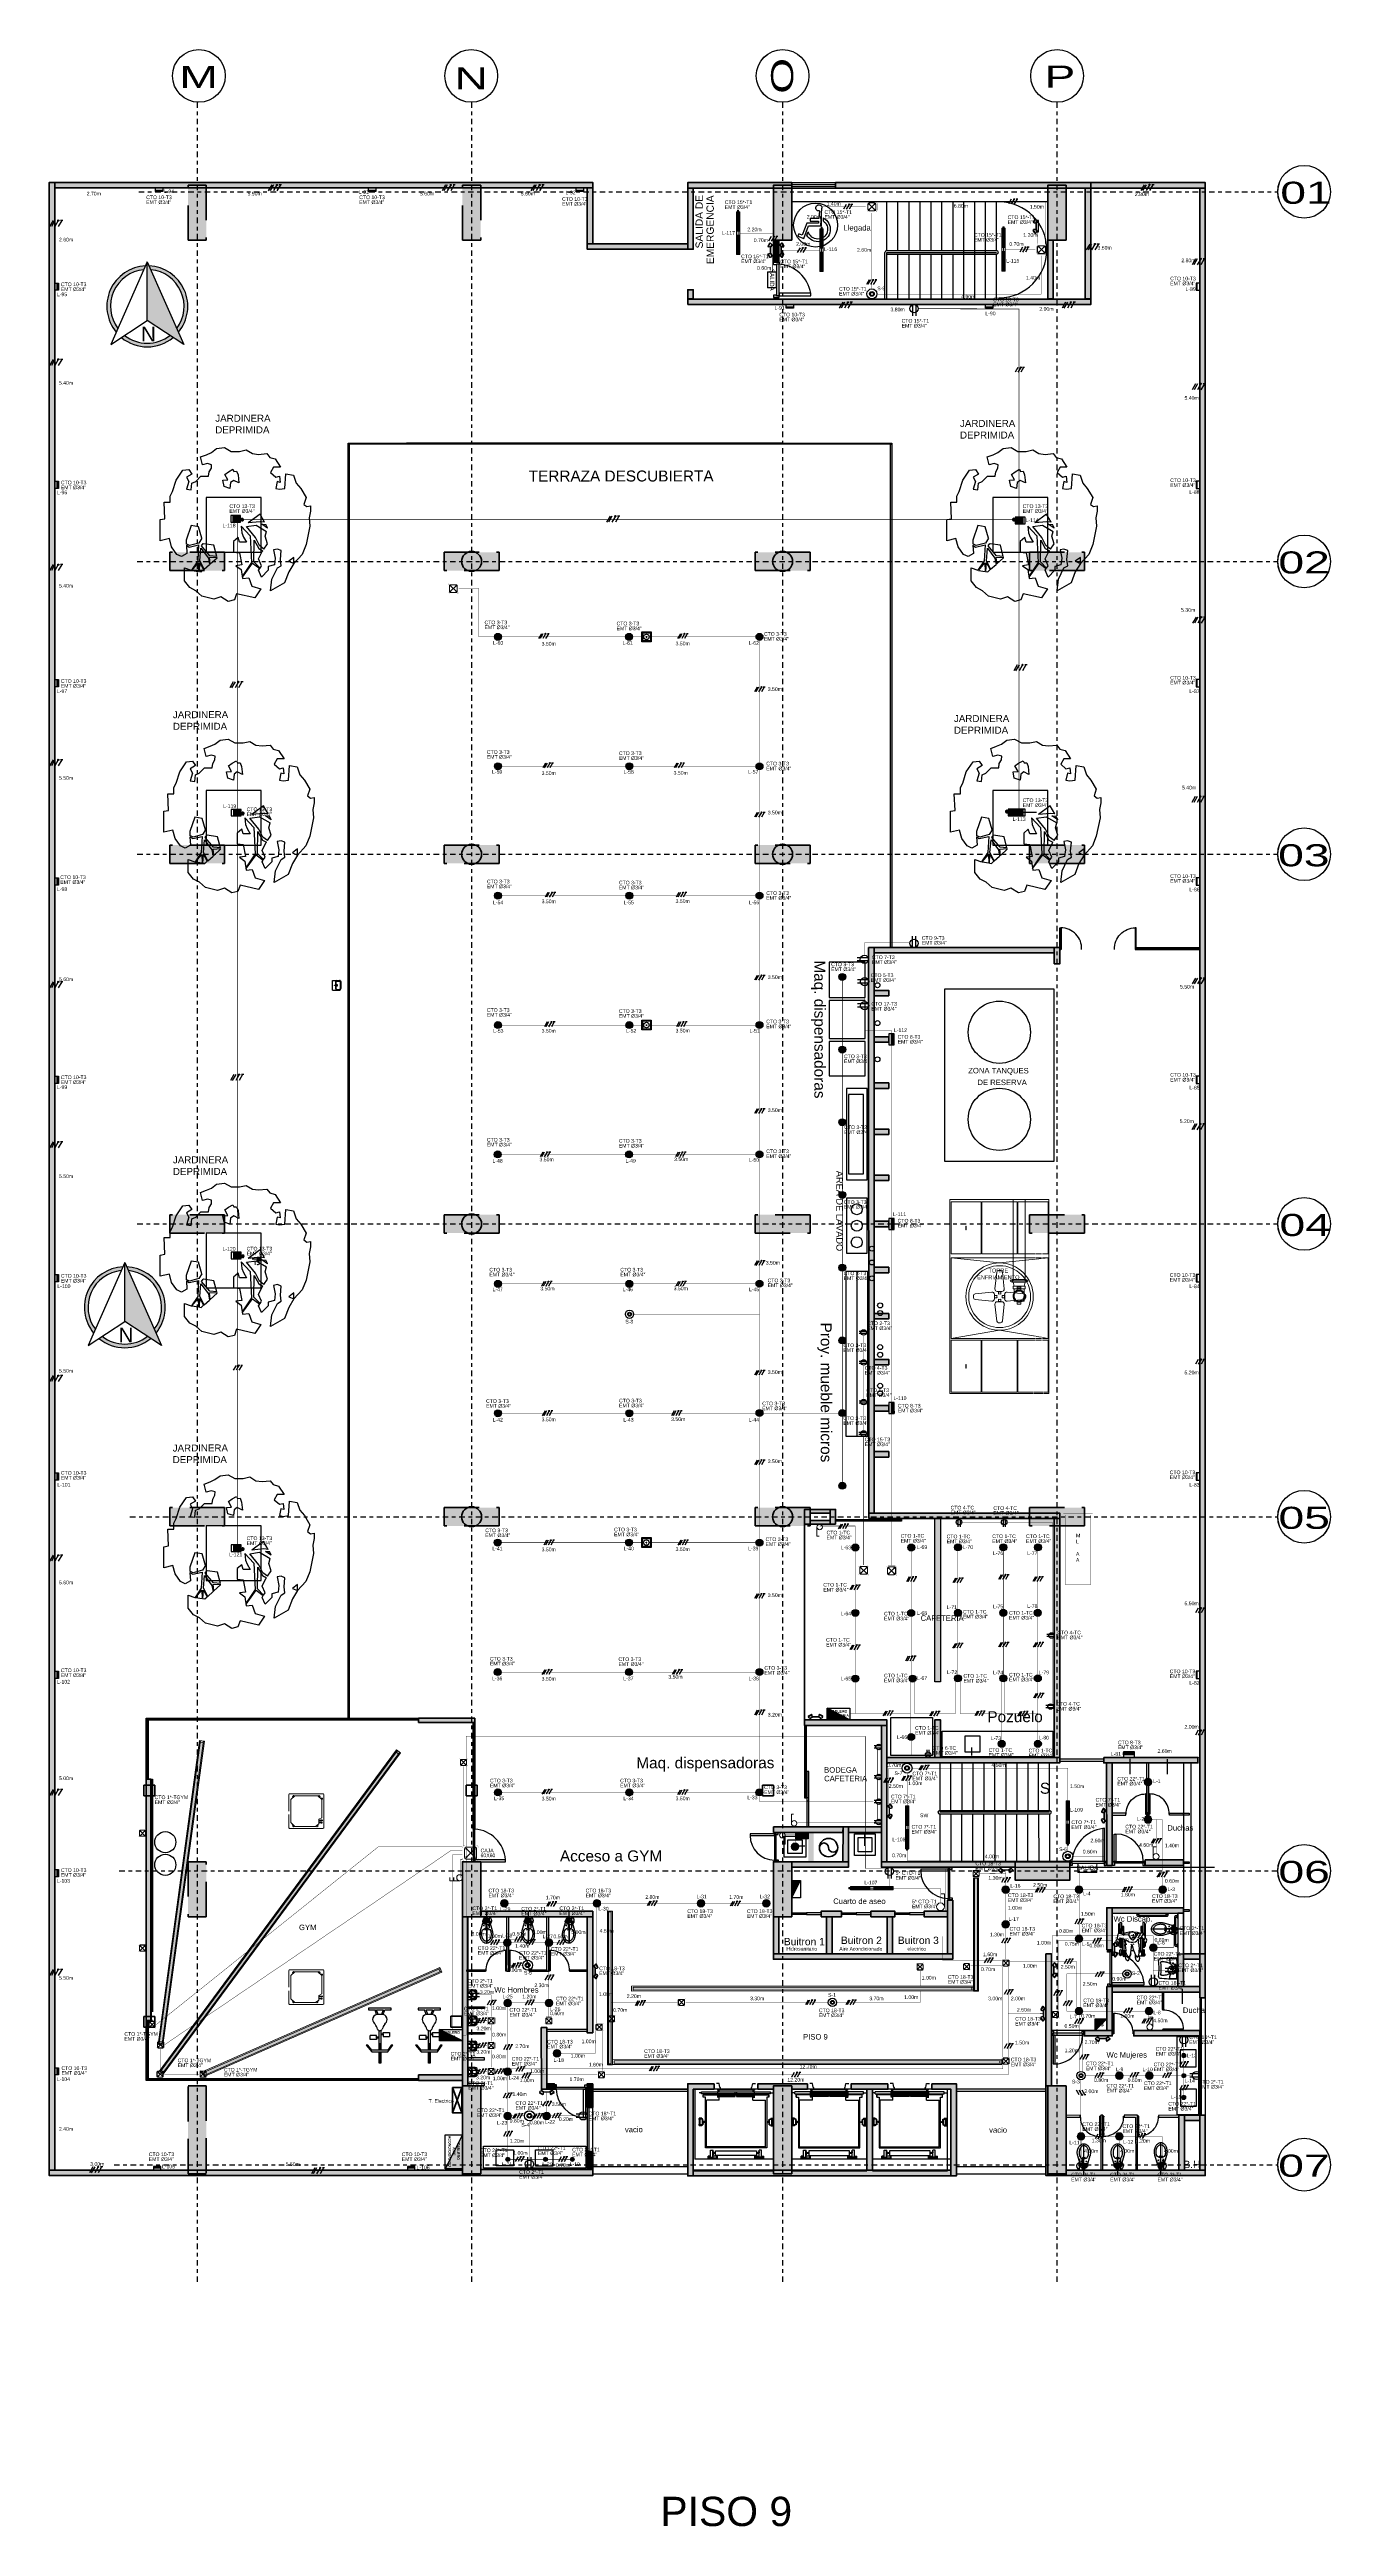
# Model space of a CAD drawing. Header units: millimetres. Extents: x -1568 to 501, y 36 to 962.
# Drawn here: x 238.9 to 273.9, y 41.3 to 109 of the extents above; entities that cross this region are included whole.
import ezdxf
from ezdxf.enums import TextEntityAlignment as Align
from ezdxf.lldxf.tags import DXFTag

# ---------------------------------------------------------------- set-up
doc = ezdxf.new("R2010")
doc.units = ezdxf.units.MM
for name, pattern in [('CENTER', [0.7, 0.3, -0.2, 0, -0.2]), ('CENTER2', [28.575, 19.05, -3.175, 3.175, -3.175]), ('CONTINUA', [0]), ('HIDDEN', [9.525, 6.35, -3.175]), ('HIDDEN JT', [0.0016, 0.001, -0.0006]), ('HIDDEN2', [4.7625, 3.175, -1.5875]), ('LÍNEAS_OCULTASX2', [0.75, 0.5, -0.25])]:
    doc.linetypes.add(name, pattern=pattern)
for name, color, linetype in [('-ALAMBRADO', 7, 'Continuous'), ('-CN-GYD-ILUMINACION-EM', 1, 'Continuous'), ('-CN-GYD-TEXTOS', 7, 'Continuous'), ('-Texto', 7, 'Continuous'), ('1amobla', 253, 'Continuous'), ('A-DIM', 1, 'Continuous'), ('A_ACHU5', 255, 'Continuous'), ('A_METAL  PROY', 177, 'Continuous'), ('A_MUEBLES FIJOS', 252, 'Continuous'), ('AMOBLAMIENTO', 252, 'Continuous'), ('AREA LOCALES', 161, 'Continuous'), ('AREA PARQUEO', 253, 'Continuous'), ('ASCENSOR', 251, 'Continuous'), ('BYPASS', 7, 'Continuous'), ('CAJA DE PASO', 86, 'Continuous'), ('EJE-ESTRUCTURA', 254, 'CENTER'), ('GG_EMERGENCIA 03', 1, 'Continuous'), ('GG_ILUMINACIÓN 13', 210, 'Continuous'), ('GG_ILUMINACIÓN 14', 210, 'Continuous'), ('GG_ILUMINACIÓN 15', 3, 'Continuous'), ('GG_PISO 9', 8, 'Continuous'), ('JCA_COTAS', 252, 'Continuous'), ('JCA_HATCH 254', 252, 'Continuous'), ('JCA_TEXTO1', 251, 'Continuous'), ('JCA_TEXTO2', 252, 'Continuous'), ('LUMINARIA DE EMERGENCIA', 1, 'Continuous'), ('LUMINARIA LED CIRCULAR', 7, 'Continuous'), ('LUZ LED INDIRECTA', 7, 'Continuous'), ('MARCO', 4, 'Continuous'), ('NORTE', 7, 'Continuous'), ('PLO_CORONA', 251, 'Continuous'), ('SENSOR MOVIMIENTO', 3, 'Continuous'), ('suiches', 3, 'Continuous'), ('T', 1, 'Continuous'), ('TB', 7, 'Continuous'), ('TEXTO 3', 3, 'Continuous'), ('TEXTOS MEDIDAS', 7, 'Continuous'), ('TOMA', 1, 'Continuous')]:
    doc.layers.add(name, color=color, linetype=linetype)
for name, color, linetype, lineweight in [('-CN-GYD-ILUMINACIÓN', 3, 'Continuous', 20), ('-CN-GYD-INTERRUPTORES DE PARED', 3, 'Continuous', 20), ('-CN-GYD-LUMINARIA CINTA LED', 4, 'Continuous', 18), ('-CN-GYD-LUMINARIA LED HERMETICA', 1, 'Continuous', 5), ('-CN-GYD-TUBERIA PVC', 96, 'PVC_LINE', 25), ('-CN-GYD-TUBERÍA ILUMINACION', 5, 'Continuous', 18), ('-CN-GYD-TUBERÍA TOMACORRIENTE', 5, 'Continuous', 5), ('-CN-GYD-TUBERÍA TOMACORRIENTE PVC', 86, 'Continuous', 18), ('-CN-INTERRUPTORES DE PARED', 3, 'Continuous', 20), ('_TEXTO', 7, 'Continuous', 9), ('Equipos mecánicos', 7, 'Continuous', 18), ('GG_TEXTO', 7, 'Continuous', 9), ('HIDDEN JT', 7, 'HIDDEN JT', 9), ('L', 7, 'Continuous', 15), ('LUMINARIA DE EMERGENCIA PARA SOBREPONER', 1, 'Continuous', 25), ('M-EQPM-IDEN', 250, 'Continuous', 9), ('TEXTOS', 7, 'Continuous', 20), ('Textos 1', 7, 'Continuous', 25)]:
    doc.layers.add(name, color=color, linetype=linetype, lineweight=lineweight)
doc.layers.add('A-HATCH CONCRETO', color=7, linetype='Continuous', true_color=0xb8b8b8)
doc.layers.add('HACHTCOLUMNA', color=7, linetype='Continuous', true_color=0x404040)
for name, color, linetype, lineweight, true_color in [('Conductos-1', 3, 'Continuous', 18, 0x00ff00), ('Estructura', 7, 'Continuous', 40, 0x383838), ('Muro', 7, 'Continuous', 40, 0x2b2b2b), ('Vidrio', 7, 'Continuous', 30, 0x999999)]:
    doc.layers.add(name, color=color, linetype=linetype, lineweight=lineweight, true_color=true_color)
doc.styles.add('0.11', font='arial.ttf', dxfattribs={"height": 0.11})
doc.styles.add('CORPORATIVO', font='simplex.shx')
doc.styles.add('GYD', font='arial.ttf', dxfattribs={"height": 2.5})
doc.styles.add('ROMAN', font='ROMANS', dxfattribs={"width": 1.2})
doc.styles.add('SansSerif', font='sanss___.ttf', dxfattribs={"width": 0.9, "height": 0.18})
doc.styles.get("Standard").update_dxf_attribs({"font": 'arial.ttf'})
doc.styles.add('style2', font='arial.ttf', dxfattribs={"width": 1.5})
tags = doc.linetypes.add('AiX_LINE', pattern='A,0.5,-0.2,["AiX",Standard,S=0.1,R=0,X=-0.1,Y=-0.05],-0.25', length=0.95).pattern_tags.tags
tags[6] = DXFTag(74, 10)
tags = doc.linetypes.add('EMT_LINE', pattern='A,0.5,-0.2,["EMT",Standard,S=0.1,R=0,X=-0.1,Y=-0.05],-0.25', length=0.95).pattern_tags.tags
tags[6] = DXFTag(74, 10)
tags = doc.linetypes.add('PVC_LINE', pattern='A,0.5,-0.2,["PVC",Standard,S=0.1,R=0,X=-0.1,Y=-0.05],-0.25', length=0.95).pattern_tags.tags
tags[6] = DXFTag(74, 10)
pattern_1 = [(0, (0, 0), (0, 6.985), [5.08, -1.905]), (90, (0, 0), (-6.985, 4e-16), [5.08, -1.905])]
pattern_2 = [(180, (4.985, -38.812), (-6.00631, -10.40324), [1.50158, -10.51105]), (270, (4.2344, -38.812), (6.00631, -10.40324), [0.75079, -20.05569]), (270, (4.047, -38.812), (6.00631, -10.40324), [0.60063, -20.20584]), (270, (4.422, -38.812), (6.00631, -10.40324), [0.60063, -20.20584]), (240, (3.859, -38.812), (6.00631, -10.40324), [0.4805, -11.53212]), (300, (4.61, -38.812), (12.01262, -4e-09), [0.4805, -11.53212])]

# ---------------------------------------------------------------- blocks, each defined once
blk = doc.blocks.new('Exercise Bike')
at = {"linetype": 'Continuous'}
for p, q in [((-0.75, 10), (-0.75, 17)), ((-0.75, 17), (0.25, 17)), ((-0.5, 17), (-0.5, 9.9929)), ((-0.25, 10), (-0.25, 17)), ((0, 17), (0, 9.9929)), ((0.25, 17), (0.25, 10)), ((-5.25, 10), (-8.25, 6)), ((-8.25, 6), (-7.25, 6)), ((-7.25, 6), (-5.25, 9)), ((-6.25, -2), (-6.25, 0.5)), ((-2.25, 0.5), (-6.25, 0.5)), ((-0.75, 10), (-5.25, 10)), ((-5.25, 9), (4.75, 9)), ((-2.25, -0.5), (-2.25, 0.5)), ((4.75, 10), (-0.75, 10)), ((-0.75, 5), (-0.75, 9)), ((-0.75, -3.0635), (-0.75, 5)), ((-0.75, 5), (0.25, 5)), ((-0.5, 8.9396), (-0.5, 5)), ((-0.25, 5), (-0.25, 9)), ((0, 8.9396), (0, 5)), ((0.25, 9), (0.25, 5)), ((0.25, 5), (0.25, -3.0635)), ((0.25, 1.5), (1.75, 1.5)), ((0.25, 1), (1.75, 1)), ((1.75, 2.5), (5.75, 2.5)), ((1.75, 1.5), (1.75, 2.5)), ((1.75, 1.5), (1.75, 0)), ((1.75, 0), (5.75, 0)), ((8.25, 6), (4.75, 10)), ((4.75, 9), (7.25, 6)), ((5.75, 2.5), (5.75, 0)), ((7.25, 6), (8.25, 6)), ((-2.25, -2), (-6.25, -2)), ((-2.25, -13), (-3.25, -16)), ((-2.25, -0.5), (-0.75, -0.5)), ((-2.25, -1), (-2.25, -0.5)), ((-2.25, -1), (-2.25, -2)), ((-0.75, -1), (-2.25, -1)), ((-2.25, -16), (-1.25, -13)), ((-2.25, -13), (1.75, -13)), ((0.75, -13), (1.75, -16)), ((1.75, -13), (2.75, -16)), ((-7.25, -16), (-7.25, -17)), ((-4.75, -16), (-7.25, -16)), ((-7.25, -17), (6.75, -17)), ((-3.25, -16), (-4.75, -16)), ((1.75, -16), (-2.25, -16)), ((6.75, -16), (2.75, -16)), ((6.75, -17), (6.75, -16))]:
    blk.add_line(p, q, dxfattribs=at)
for centre, radius, start, end in [((0.1685, -10.5843), 4.9531, 133.6443, 173.2256), ((-1.7006, -10.0005), 3.0494, 179.9906, 259.6205), ((-9.6692, -1.9154), 8.1889, 321.6175, 345.2525), ((-0.25, -4.625), 1.625, 22.61987, 157.3801), ((9.1691, -1.9154), 8.1889, 194.7476, 218.3825), ((1.2006, -10.0005), 3.0494, 280.3795, 0.0093894), ((-0.6686, -10.5843), 4.9531, 6.774486, 46.35562)]:
    blk.add_arc(centre, radius, start, end, dxfattribs=at)
blk = doc.blocks.new('Caja de paso')
at = {"layer": '-CN-GYD-TUBERÍA TOMACORRIENTE PVC', "const_width": 0.00173}
blk.add_lwpolyline([(-0.111, 0.067), (-0.111, -0.067, 0.414214), (-0.067, -0.111), (0.067, -0.111, 0.414214), (0.111, -0.067), (0.111, 0.067, 0.414214), (0.067, 0.111), (-0.067, 0.111, 0.414214)], format="xyb", close=True, dxfattribs=at)
at = {"layer": '-CN-GYD-TUBERÍA TOMACORRIENTE PVC'}
blk.add_lwpolyline([(-0.057, -0.082), (0.057, -0.082, 0.414214), (0.082, -0.057), (0.082, 0.057, 0.414214), (0.057, 0.082), (-0.057, 0.082, 0.414214), (-0.082, 0.057), (-0.082, -0.057, 0.414214)], format="xyb", close=True, dxfattribs=at)
at = {"layer": '-CN-GYD-TUBERÍA TOMACORRIENTE PVC', "linetype": 'LÍNEAS_OCULTASX2'}
for points in [[(-0.057, 0.057), (0.057, -0.057)], [(0.057, 0.057), (-0.057, -0.057)]]:
    blk.add_lwpolyline(points, dxfattribs=at)
at = {"layer": '-CN-GYD-TUBERÍA TOMACORRIENTE PVC'}
for centre in [(-0.057, 0.057), (0.057, 0.057), (-0.057, -0.057), (0.057, -0.057)]:
    blk.add_circle(centre, 0.00665, dxfattribs=at)
blk = doc.blocks.new('OJO DE BUEY 12W')
at = {"layer": 'JCA_HATCH 254', "true_color": 0x000000, "transparency": 33554687}
h = blk.add_hatch(color=18, dxfattribs=at)
h.dxf.hatch_style = 1
h.paths.add_polyline_path([(-104, 0, 1), (104, 0, 1)])
h.paths.add_polyline_path([(73, 0, -1), (-73, 0, -1)], flags=16)
at = {"layer": 'LUMINARIA LED CIRCULAR', "linetype": 'EMT_LINE', "lineweight": 5, "ltscale": 10}
h = blk.add_hatch(color=256, dxfattribs=at)
h.dxf.hatch_style = 1
h.set_gradient(color1=(147, 149, 152), color2=(248, 246, 176), name='SPHERICAL')
edge = h.paths.add_edge_path()
edge.add_arc((0, 0), 72.7, 0, 360)
at = {"layer": 'LUMINARIA LED CIRCULAR', "linetype": 'Continuous', "lineweight": 5, "ltscale": 10}
for radius in [104, 72.7]:
    blk.add_circle((0, 0), radius, dxfattribs=at)
blk = doc.blocks.new('*U73')
at = {"layer": '-CN-GYD-ILUMINACION-EM', "ltscale": 0.3}
for p, q in [((-145, 270), (-200, 170)), ((-114, 285), (-197, 136)), ((-193, 144), (-193, 144)), ((-119, 277), (-119, 277)), ((-145, -270), (-200, -170)), ((-114, -285), (-197, -136)), ((-193, -144), (-193, -144)), ((-119, -277), (-119, -277))]:
    blk.add_line(p, q, dxfattribs=at)
at = {"layer": '-CN-GYD-ILUMINACION-EM'}
for p, q in [((-104, 116), (-104, -116)), ((-94, 114), (-94, -114)), ((0, 217), (-46, 217)), ((0, 207), (-40, 207)), ((0, -217), (0, 217)), ((-46, -217), (0, -217)), ((-40, -207), (0, -207))]:
    blk.add_line(p, q, dxfattribs=at)
for points in [[(-96, 130), (-110, 138)], [(-46, 217), (-104, 116)], [(-40, 207), (-94, 114)], [(-56, 199), (-70, 208)], [(-96, -130), (-110, -138)], [(-46, -217), (-104, -116)], [(-40, -207), (-94, -114)], [(-56, -199), (-70, -208)]]:
    blk.add_lwpolyline(points, dxfattribs=at)
at = {"layer": '-CN-GYD-ILUMINACION-EM', "ltscale": 0.3}
for centre, radius, start, end in [((-183, 161), 19.1, 150.97153, 240.97153), ((-156, 211), 85.5, 240.97153, 60.97153), ((-128, 260), 19.1, 60.97153, 150.97153), ((-183, -161), 19.1, 119.02847, 209.02847), ((-156, -211), 85.5, 299.02847, 119.02847), ((-128, -260), 19.1, 209.02847, 299.02847)]:
    blk.add_arc(centre, radius, start, end, dxfattribs=at)
at = {"layer": '-CN-GYD-TEXTOS', "style": 'GYD'}
blk.add_attdef('5', (-68, -406), '', height=125, rotation=90, dxfattribs=at)
blk = doc.blocks.new('A$C8f550a70')
at = {"layer": '-CN-GYD-ILUMINACIÓN', "color": 3, "extrusion": (0, 0, -1)}
for p, q in [((0, 0.269), (0, 0)), ((0, 0), (0.09, 0))]:
    blk.add_line(p, q, dxfattribs=at)
blk.add_circle((-0.082, 0.269), 0.0817, dxfattribs=at)
blk = doc.blocks.new('t')
at = {"layer": 'TOMA'}
for p, q in [((0.006, 0.03), (0.204, 0.03)), ((0.006, -0.03), (0.204, -0.03))]:
    blk.add_line(p, q, dxfattribs=at)
blk.add_circle((0.075, 0), 0.075, dxfattribs=at)
blk = doc.blocks.new('Sensor 360º_')
at = {"layer": 'suiches'}
for radius in [0.113, 0.054, 0.0375]:
    blk.add_circle((0, 0), radius, dxfattribs=at)
blk = doc.blocks.new('TB')
at = {"layer": 'TB'}
h = blk.add_hatch(color=256, dxfattribs=at)
h.dxf.hatch_style = 1
h.paths.add_polyline_path([(0.156, 0), (-0.156, 0.156), (-0.156, 0)])
blk.add_lwpolyline([(-0.156, 0.156), (0.156, 0.156), (0.156, 0), (-0.156, 0)], close=True, dxfattribs=at)
blk.add_lwpolyline([(0.156, 0), (-0.156, 0.156)], dxfattribs=at)
blk = doc.blocks.new('Salida_3.8W')
h = blk.add_hatch()
h.set_pattern_fill('ANGLE', color=256)
h.set_pattern_definition(pattern_1)
h.paths.add_polyline_path([(0.434, -0.01), (0.434, 0.303), (-0.434, 0.303), (-0.434, -0.01)])
h.paths.add_polyline_path([(-0.424, 0), (-0.424, 0.293), (0.424, 0.293), (0.424, 0)], flags=16)
h = blk.add_hatch()
h.set_pattern_fill('ANGLE', color=256)
h.set_pattern_definition(pattern_1)
h.paths.add_polyline_path([(0.434, -0.01), (0.434, 0.303), (-0.434, 0.303), (-0.434, -0.01)])
h.paths.add_polyline_path([(-0.424, 0), (-0.424, 0.293), (0.424, 0.293), (0.424, 0)], flags=16)
at = {"layer": 'L'}
h = blk.add_hatch(dxfattribs=at)
h.set_pattern_fill('ANGLE', color=3)
h.set_pattern_definition([(0, (-44.6785, -37.2514), (0, 6.985), [5.08, -1.905]), (90, (-44.6785, -37.2514), (-6.985, 4e-16), [5.08, -1.905])])
h.paths.add_polyline_path([(0.434, -0.01), (0.434, 0.303), (-0.434, 0.303), (-0.434, -0.01)])
h.paths.add_polyline_path([(-0.424, 0), (-0.424, 0.293), (0.424, 0.293), (0.424, 0)], flags=16)
h = blk.add_hatch(color=3, dxfattribs=at)
h.paths.add_polyline_path([(0.434, -0.01), (0.434, 0.303), (-0.434, 0.303), (-0.434, -0.01)])
h.paths.add_polyline_path([(-0.424, 0), (-0.424, 0.293), (0.424, 0.293), (0.424, 0)], flags=16)
at = {"layer": 'L', "color": 3}
for points in [[(-0.434, 0.303), (0.434, 0.303), (0.434, -0.01), (-0.434, -0.01)], [(-0.424, 0.293), (0.424, 0.293), (0.424, 0), (-0.424, 0)]]:
    blk.add_lwpolyline(points, close=True, dxfattribs=at)
at = {"layer": 'L', "color": 3, "insert": (0, 0.146, 712.661), "char_height": 0.15, "width": 0.84839, "attachment_point": 5}
blk.add_mtext('\\pxqc;SALIDA', dxfattribs=at)
blk = doc.blocks.new('2x')
at = {"layer": '-ALAMBRADO'}
h = blk.add_hatch(color=256, dxfattribs=at)
edge = h.paths.add_edge_path()
edge.add_arc((0.08, 0.13), 0.025, 0, 360)
for p, q in [((-0.08, 0.13), (-0.23, -0.13)), ((0.08, 0.13), (-0.08, -0.13)), ((0.23, 0.13), (0.08, -0.13))]:
    blk.add_line(p, q, dxfattribs=at)
blk.add_lwpolyline([(0.28, 0.13), (0.18, 0.13)], dxfattribs=at)
blk.add_circle((0.08, 0.13), 0.025, dxfattribs=at)
blk = doc.blocks.new('*U63')
at = {"layer": '-ALAMBRADO'}
blk.add_blockref('2x', (0, 0), dxfattribs=at)
blk = doc.blocks.new('3x')
at = {"layer": '-ALAMBRADO'}
h = blk.add_hatch(color=256, dxfattribs=at)
edge = h.paths.add_edge_path()
edge.add_arc((0.08, 0.13), 0.025, 0, 360)
for p, q in [((-0.15, 0.13), (-0.3, -0.13)), ((-0.07, 0.13), (-0.22, -0.13)), ((0.08, 0.13), (-0.07, -0.13)), ((0.23, 0.13), (0.08, -0.13))]:
    blk.add_line(p, q, dxfattribs=at)
blk.add_lwpolyline([(0.28, 0.13), (0.18, 0.13)], dxfattribs=at)
blk.add_circle((0.08, 0.13), 0.025, dxfattribs=at)
blk = doc.blocks.new('*U60')
at = {"layer": '-ALAMBRADO'}
blk.add_blockref('3x', (0, 0), dxfattribs=at)
blk = doc.blocks.new('*U103')
at = {"layer": '-ALAMBRADO', "xscale": -1, "rotation": 180}
blk.add_blockref('2x', (0, 0), dxfattribs=at)
blk = doc.blocks.new('A$C186cc0d2')
at = {"lineweight": 5}
h = blk.add_hatch(dxfattribs=at)
h.set_pattern_fill('ANSI31', color=8, scale=0.0005)
h.set_pattern_definition([(45, (0.06305, 0.06305), (-0.00112253, 0.00112253), [])])
edge = h.paths.add_edge_path()
edge.add_arc((0.063, 0.063), 0.0342, 0, 360)
at = {"ltscale": 0.3}
for radius in [0.063, 0.05, 0.0342]:
    blk.add_circle((0.063, 0.063, 0), radius, dxfattribs=at)
blk = doc.blocks.new('GG_PROYECTOR')
at = {"layer": 'JCA_HATCH 254', "ltscale": 0.3}
h = blk.add_hatch(dxfattribs=at)
h.set_pattern_fill('ANSI31', color=256)
h.paths.add_polyline_path([(150, 0), (-150, 0), (-150, -75), (150, -75)])
at = {"ltscale": 0.3}
for points in [[(-150, 75), (150, 75), (150, -75), (-150, -75), (-150, 75)], [(150, 0), (-150, 0)]]:
    blk.add_lwpolyline(points, dxfattribs=at)
at = {"color": 7, "style": 'CORPORATIVO', "flags": 1}
for tag, p in [('TIPOCONTROL', (-160, 0)), ('CONTROL', (-160, 10)), ('ACTUADOR', (-160, -10))]:
    blk.add_attdef(tag, text='', height=2, dxfattribs=at).set_placement(p, align=Align.MIDDLE_RIGHT)
at = {"color": 7, "style": 'CORPORATIVO'}
blk.add_attdef('IDENTIFICACION', text='', height=2, dxfattribs=at).set_placement((2, 156), align=Align.BOTTOM_CENTER)
at = {"color": 7, "style": 'CORPORATIVO', "flags": 1}
for tag, p in [('FABRICANTE', (160, 16)), ('REFERENCIA', (160, 5)), ('LOCALIZACION', (160, -5))]:
    blk.add_attdef(tag, text='', height=2, dxfattribs=at).set_placement(p, align=Align.MIDDLE_LEFT)
at = {"color": 7, "style": 'CORPORATIVO'}
blk.add_attdef('CIRCUITO', text='', height=2, dxfattribs=at).set_placement((147, -124), align=Align.TOP_LEFT)
blk = doc.blocks.new('GG_BALA COB SP 1')
at = {"lineweight": 5}
h = blk.add_hatch(dxfattribs=at)
h.set_pattern_fill('ANSI31', color=8)
h.paths.add_polyline_path([(100, -18), (-100, -18), (-100, -50), (100, -50)])
at = {"ltscale": 0.3}
for points in [[(-100, 50), (100, 50), (100, -50), (-100, -50), (-100, 50)], [(-100, -18), (100, -18)]]:
    blk.add_lwpolyline(points, dxfattribs=at)
blk = doc.blocks.new('LUMINARIA HERMETICA 40W')
h = blk.add_hatch()
h.set_pattern_fill('SWAMP', color=252, scale=0.472938, angle=180)
h.set_pattern_definition(pattern_2)
h.paths.add_polyline_path([(-24, 55), (23, 55), (23, 585), (-24, 585)])
h = blk.add_hatch()
h.set_pattern_fill('SWAMP', color=252, scale=0.472938, angle=180)
h.set_pattern_definition(pattern_2)
h.paths.add_polyline_path([(-24, -585), (23, -585), (23, -55), (-24, -55)])
at = {"layer": '-CN-GYD-ILUMINACIÓN', "color": 1, "extrusion": (0, 0, -1)}
for p, q in [((-46, 585), (46, 585)), ((-46, 55), (-46, 585)), ((46, 585), (46, 559)), ((46, 559), (46, 55)), ((-46, -559), (-46, -55)), ((-46, -585), (-46, -559)), ((46, -585), (-46, -585)), ((46, -55), (46, -585))]:
    blk.add_line(p, q, dxfattribs=at)
at = {"layer": '-CN-GYD-ILUMINACIÓN', "color": 1}
for p, q in [((46, 55), (-46, 55)), ((0, 55), (0, -55)), ((46, -55), (46, 55)), ((-46, -55), (46, -55)), ((-16, -587), (-17, -588)), ((-17, -588), (-17, -589)), ((-17, -589), (-17, -595)), ((-17, -595), (-12, -595)), ((-15, -587), (-16, -587)), ((-12, -596), (-16, -596)), ((-16, -596), (-16, -604)), ((-16, -604), (-12, -604)), ((-16, -605), (-16, -615)), ((-12, -605), (-16, -605)), ((-16, -615), (-14, -617)), ((-13, -587), (-15, -587)), ((-14, -617), (-14, -621)), ((-14, -621), (-14, -623)), ((-14, -623), (-11, -626)), ((-13, -587), (-13, -585)), ((-13, -585), (0, -585)), ((-12, -588), (-13, -587)), ((0, -587), (-13, -587)), ((-11, -589), (-12, -588)), ((-12, -595), (-12, -596)), ((-12, -604), (-12, -605)), ((-8, -588), (-11, -589)), ((-11, -626), (0, -626)), ((-7, -588), (-8, -588)), ((-3, -587), (-7, -588)), ((0, -587), (-3, -587)), ((13, -585), (0, -585)), ((0, -587), (3, -587)), ((0, -587), (13, -587)), ((11, -626), (0, -626)), ((3, -587), (7, -588)), ((7, -588), (8, -588)), ((8, -588), (11, -589)), ((11, -589), (12, -588)), ((14, -623), (11, -626)), ((12, -588), (13, -587)), ((17, -595), (12, -595)), ((12, -595), (12, -596)), ((12, -596), (16, -596)), ((16, -604), (12, -604)), ((12, -604), (12, -605)), ((12, -605), (16, -605)), ((13, -587), (13, -585)), ((13, -587), (15, -587)), ((16, -615), (14, -617)), ((14, -617), (14, -621)), ((14, -621), (14, -623)), ((15, -587), (16, -587)), ((16, -587), (17, -588)), ((16, -596), (16, -604)), ((16, -605), (16, -615)), ((17, -588), (17, -589)), ((17, -589), (17, -595))]:
    blk.add_line(p, q, dxfattribs=at)
for points in [[(-46, 55), (-46, -55)], [(-17, -594), (-11, -594), (-8, -594), (0, -594)], [(-14, -617), (0, -617)], [(-12, -595), (0, -595)], [(-12, -596), (0, -596)], [(-12, -604), (0, -604)], [(-12, -605), (0, -605)], [(-11, -589), (-11, -595)], [(-9, -615), (-11, -617)], [(-7, -605), (-7, -615), (-9, -615), (-9, -605)], [(-8, -588), (-8, -595)], [(-8, -604), (-8, -596)], [(-7, -615), (-4, -617)], [(17, -594), (11, -594), (8, -594), (0, -594)], [(12, -595), (0, -595)], [(12, -596), (0, -596)], [(12, -604), (0, -604)], [(12, -605), (0, -605)], [(14, -617), (0, -617)], [(7, -615), (4, -617)], [(7, -605), (7, -615), (9, -615), (9, -605)], [(8, -588), (8, -595)], [(8, -604), (8, -596)], [(9, -615), (11, -617)], [(11, -589), (11, -595)]]:
    blk.add_lwpolyline(points, dxfattribs=at)
at = {"color": 1}
for points in [[(23, 55), (-24, 55), (-24, 585), (23, 585)], [(23, -585), (-24, -585), (-24, -55), (23, -55)]]:
    blk.add_lwpolyline(points, close=True, dxfattribs=at)
blk = doc.blocks.new('*U97')
at = {"layer": '-CN-GYD-ILUMINACION-EM', "ltscale": 0.3}
for p, q in [((-145, 270), (-200, 170)), ((-114, 285), (-197, 136)), ((-193, 144), (-193, 144)), ((-119, 277), (-119, 277)), ((-145, -270), (-200, -170)), ((-114, -285), (-197, -136)), ((-193, -144), (-193, -144)), ((-119, -277), (-119, -277))]:
    blk.add_line(p, q, dxfattribs=at)
at = {"layer": '-CN-GYD-ILUMINACION-EM'}
for p, q in [((-104, 116), (-104, -116)), ((-94, 114), (-94, -114)), ((0, 217), (-46, 217)), ((0, 207), (-40, 207)), ((0, -217), (0, 217)), ((-46, -217), (0, -217)), ((-40, -207), (0, -207))]:
    blk.add_line(p, q, dxfattribs=at)
for points in [[(-96, 130), (-110, 138)], [(-46, 217), (-104, 116)], [(-40, 207), (-94, 114)], [(-56, 199), (-70, 208)], [(-96, -130), (-110, -138)], [(-46, -217), (-104, -116)], [(-40, -207), (-94, -114)], [(-56, -199), (-70, -208)]]:
    blk.add_lwpolyline(points, dxfattribs=at)
at = {"layer": '-CN-GYD-ILUMINACION-EM', "ltscale": 0.3}
for centre, radius, start, end in [((-183, 161), 19.1, 150.97153, 240.97153), ((-156, 211), 85.5, 240.97153, 60.97153), ((-128, 260), 19.1, 60.97153, 150.97153), ((-183, -161), 19.1, 119.02847, 209.02847), ((-156, -211), 85.5, 299.02847, 119.02847), ((-128, -260), 19.1, 209.02847, 299.02847)]:
    blk.add_arc(centre, radius, start, end, dxfattribs=at)
at = {"layer": '-CN-GYD-TEXTOS', "style": 'GYD'}
blk.add_attdef('5', (-68, -406), '', height=125, rotation=90, dxfattribs=at)
blk = doc.blocks.new('*U96')
at = {"layer": '-CN-GYD-ILUMINACION-EM', "ltscale": 0.3}
for p, q in [((-145, 270), (-200, 170)), ((-114, 285), (-197, 136)), ((-193, 144), (-193, 144)), ((-119, 277), (-119, 277)), ((-145, -270), (-200, -170)), ((-114, -285), (-197, -136)), ((-193, -144), (-193, -144)), ((-119, -277), (-119, -277))]:
    blk.add_line(p, q, dxfattribs=at)
at = {"layer": '-CN-GYD-ILUMINACION-EM'}
for p, q in [((-104, 116), (-104, -116)), ((-94, 114), (-94, -114)), ((0, 217), (-46, 217)), ((0, 207), (-40, 207)), ((0, -217), (0, 217)), ((-46, -217), (0, -217)), ((-40, -207), (0, -207))]:
    blk.add_line(p, q, dxfattribs=at)
for points in [[(-96, 130), (-110, 138)], [(-46, 217), (-104, 116)], [(-40, 207), (-94, 114)], [(-56, 199), (-70, 208)], [(-96, -130), (-110, -138)], [(-46, -217), (-104, -116)], [(-40, -207), (-94, -114)], [(-56, -199), (-70, -208)]]:
    blk.add_lwpolyline(points, dxfattribs=at)
at = {"layer": '-CN-GYD-ILUMINACION-EM', "ltscale": 0.3}
for centre, radius, start, end in [((-183, 161), 19.1, 150.97153, 240.97153), ((-156, 211), 85.5, 240.97153, 60.97153), ((-128, 260), 19.1, 60.97153, 150.97153), ((-183, -161), 19.1, 119.02847, 209.02847), ((-156, -211), 85.5, 299.02847, 119.02847), ((-128, -260), 19.1, 209.02847, 299.02847)]:
    blk.add_arc(centre, radius, start, end, dxfattribs=at)
at = {"layer": '-CN-GYD-TEXTOS', "style": 'GYD'}
blk.add_attdef('5', (-68, -406), '', height=125, rotation=90, dxfattribs=at)
blk = doc.blocks.new('*U101')
at = {"layer": '-CN-GYD-ILUMINACION-EM', "ltscale": 0.3}
for p, q in [((-145, 270), (-200, 170)), ((-114, 285), (-197, 136)), ((-193, 144), (-193, 144)), ((-119, 277), (-119, 277)), ((-145, -270), (-200, -170)), ((-114, -285), (-197, -136)), ((-193, -144), (-193, -144)), ((-119, -277), (-119, -277))]:
    blk.add_line(p, q, dxfattribs=at)
at = {"layer": '-CN-GYD-ILUMINACION-EM'}
for p, q in [((-104, 116), (-104, -116)), ((-94, 114), (-94, -114)), ((0, 217), (-46, 217)), ((0, 207), (-40, 207)), ((0, -217), (0, 217)), ((-46, -217), (0, -217)), ((-40, -207), (0, -207))]:
    blk.add_line(p, q, dxfattribs=at)
for points in [[(-96, 130), (-110, 138)], [(-46, 217), (-104, 116)], [(-40, 207), (-94, 114)], [(-56, 199), (-70, 208)], [(-96, -130), (-110, -138)], [(-46, -217), (-104, -116)], [(-40, -207), (-94, -114)], [(-56, -199), (-70, -208)]]:
    blk.add_lwpolyline(points, dxfattribs=at)
at = {"layer": '-CN-GYD-ILUMINACION-EM', "ltscale": 0.3}
for centre, radius, start, end in [((-183, 161), 19.1, 150.97153, 240.97153), ((-156, 211), 85.5, 240.97153, 60.97153), ((-128, 260), 19.1, 60.97153, 150.97153), ((-183, -161), 19.1, 119.02847, 209.02847), ((-156, -211), 85.5, 299.02847, 119.02847), ((-128, -260), 19.1, 209.02847, 299.02847)]:
    blk.add_arc(centre, radius, start, end, dxfattribs=at)
at = {"layer": '-CN-GYD-TEXTOS', "style": 'GYD'}
blk.add_attdef('5', (-68, -406), '', height=125, rotation=90, dxfattribs=at)
blk = doc.blocks.new('*U99')
at = {"layer": '-CN-GYD-ILUMINACION-EM', "ltscale": 0.3}
for p, q in [((-145, 270), (-200, 170)), ((-114, 285), (-197, 136)), ((-193, 144), (-193, 144)), ((-119, 277), (-119, 277)), ((-145, -270), (-200, -170)), ((-114, -285), (-197, -136)), ((-193, -144), (-193, -144)), ((-119, -277), (-119, -277))]:
    blk.add_line(p, q, dxfattribs=at)
at = {"layer": '-CN-GYD-ILUMINACION-EM'}
for p, q in [((-104, 116), (-104, -116)), ((-94, 114), (-94, -114)), ((0, 217), (-46, 217)), ((0, 207), (-40, 207)), ((0, -217), (0, 217)), ((-46, -217), (0, -217)), ((-40, -207), (0, -207))]:
    blk.add_line(p, q, dxfattribs=at)
for points in [[(-96, 130), (-110, 138)], [(-46, 217), (-104, 116)], [(-40, 207), (-94, 114)], [(-56, 199), (-70, 208)], [(-96, -130), (-110, -138)], [(-46, -217), (-104, -116)], [(-40, -207), (-94, -114)], [(-56, -199), (-70, -208)]]:
    blk.add_lwpolyline(points, dxfattribs=at)
at = {"layer": '-CN-GYD-ILUMINACION-EM', "ltscale": 0.3}
for centre, radius, start, end in [((-183, 161), 19.1, 150.97153, 240.97153), ((-156, 211), 85.5, 240.97153, 60.97153), ((-128, 260), 19.1, 60.97153, 150.97153), ((-183, -161), 19.1, 119.02847, 209.02847), ((-156, -211), 85.5, 299.02847, 119.02847), ((-128, -260), 19.1, 209.02847, 299.02847)]:
    blk.add_arc(centre, radius, start, end, dxfattribs=at)
at = {"layer": '-CN-GYD-TEXTOS', "style": 'GYD'}
blk.add_attdef('5', (-68, -406), '', height=125, rotation=90, dxfattribs=at)
blk = doc.blocks.new('*U100')
at = {"layer": '-CN-GYD-ILUMINACION-EM', "ltscale": 0.3}
for p, q in [((-145, 270), (-200, 170)), ((-114, 285), (-197, 136)), ((-193, 144), (-193, 144)), ((-119, 277), (-119, 277)), ((-145, -270), (-200, -170)), ((-114, -285), (-197, -136)), ((-193, -144), (-193, -144)), ((-119, -277), (-119, -277))]:
    blk.add_line(p, q, dxfattribs=at)
at = {"layer": '-CN-GYD-ILUMINACION-EM'}
for p, q in [((-104, 116), (-104, -116)), ((-94, 114), (-94, -114)), ((0, 217), (-46, 217)), ((0, 207), (-40, 207)), ((0, -217), (0, 217)), ((-46, -217), (0, -217)), ((-40, -207), (0, -207))]:
    blk.add_line(p, q, dxfattribs=at)
for points in [[(-96, 130), (-110, 138)], [(-46, 217), (-104, 116)], [(-40, 207), (-94, 114)], [(-56, 199), (-70, 208)], [(-96, -130), (-110, -138)], [(-46, -217), (-104, -116)], [(-40, -207), (-94, -114)], [(-56, -199), (-70, -208)]]:
    blk.add_lwpolyline(points, dxfattribs=at)
at = {"layer": '-CN-GYD-ILUMINACION-EM', "ltscale": 0.3}
for centre, radius, start, end in [((-183, 161), 19.1, 150.97153, 240.97153), ((-156, 211), 85.5, 240.97153, 60.97153), ((-128, 260), 19.1, 60.97153, 150.97153), ((-183, -161), 19.1, 119.02847, 209.02847), ((-156, -211), 85.5, 299.02847, 119.02847), ((-128, -260), 19.1, 209.02847, 299.02847)]:
    blk.add_arc(centre, radius, start, end, dxfattribs=at)
at = {"layer": '-CN-GYD-TEXTOS', "style": 'GYD'}
blk.add_attdef('5', (-68, -406), '', height=125, rotation=90, dxfattribs=at)
blk = doc.blocks.new('A$Cfe640b9a')
at = {"layer": '-CN-GYD-INTERRUPTORES DE PARED'}
h = blk.add_hatch(dxfattribs=at)
h.set_pattern_fill('SWAMP', color=252, scale=0.5, angle=90)
h.set_pattern_definition([(270, (-2.052306, -0.42678), (0.0663011, -0.0153116), [0.0038279, -0.02679527]), (5e-10, (-2.052306, -0.428697), (0.06630109, 0.01531158), [0.00478487, -0.1278173]), (5e-10, (-2.052306, -0.429175), (0.06630109, 0.01531158), [0.0038279, -0.1287743]), (5e-10, (-2.052306, -0.428218), (0.06630109, 0.01531158), [0.0038279, -0.1287743]), (346.9961, (-2.052306, -0.429654), (0.0663011, 0.01531158), [0.00272185, -0.0653243]), (13.0039, (-2.052306, -0.42774), (3e-11, 0.03062316), [0.00272185, -0.0653243])])
h.paths.add_polyline_path([(0.391, -0.501), (0.391, -0.421), (-6.027, -0.421), (-6.027, -0.501)])
h.paths.add_polyline_path([(0.391, -0.43), (0.391, -0.482), (0.391, -0.442)], flags=17)
at = {"layer": '-CN-GYD-INTERRUPTORES DE PARED', "color": 4}
for p, q in [((-6.058, -0.529), (-6.058, -0.393)), ((-6.058, -0.393), (0.391, -0.393)), ((0.391, -0.393), (0.391, -0.529)), ((0.391, -0.529), (-6.058, -0.529)), ((-6.027, -0.501), (-6.027, -0.421)), ((-6.027, -0.421), (0.391, -0.421)), ((0.391, -0.501), (-6.027, -0.501)), ((0.357, -0.421), (0.357, -0.501))]:
    blk.add_line(p, q, dxfattribs=at)
blk = doc.blocks.new('A$Cd32da91f')
at = {"layer": '-CN-GYD-TUBERÍA ILUMINACION', "linetype": 'EMT_LINE', "lineweight": 5, "ltscale": 10}
h = blk.add_hatch(color=256, dxfattribs=at)
h.dxf.hatch_style = 1
h.set_gradient(color1=(248, 215, 49), color2=(248, 215, 49), name='INVSPHERICAL')
h.paths.add_polyline_path([(0.088, -0.03), (0.097, -0.032), (0.106, -0.036), (0.114, -0.041), (0.122, -0.047), (0.127, -0.055), (0.132, -0.064), (0.134, -0.073), (0.135, -0.083), (0.134, -0.092), (0.132, -0.102), (0.127, -0.11), (0.122, -0.118), (0.114, -0.125), (0.106, -0.13), (0.097, -0.133), (0.088, -0.135), (0.078, -0.135), (0.068, -0.133), (0.059, -0.13), (0.051, -0.125), (0.044, -0.118), (0.038, -0.11), (0.034, -0.102), (0.031, -0.092), (0.03, -0.083), (0.031, -0.073), (0.034, -0.064), (0.038, -0.055), (0.044, -0.047), (0.051, -0.041), (0.059, -0.036), (0.068, -0.032), (0.078, -0.03)])
at = {"transparency": 33554687}
h = blk.add_hatch(color=256, dxfattribs=at)
h.dxf.hatch_style = 1
edge = h.paths.add_edge_path()
edge.add_ellipse((0.083, -0.083), major_axis=(0.0514, 0.0514), ratio=1, start_angle=0, end_angle=360)
edge.add_ellipse((0.083, -0.083), major_axis=(0.0584, 0.0584), ratio=1, start_angle=0, end_angle=360)
edge.add_ellipse((0.083, -0.083), major_axis=(0.0514, 0.0514), ratio=1, start_angle=0, end_angle=360)
edge.add_ellipse((0.083, -0.083), major_axis=(0.0584, 0.0584), ratio=1, start_angle=0, end_angle=360)
edge.add_ellipse((0.083, -0.083), major_axis=(0.0514, 0.0514), ratio=1, start_angle=0, end_angle=360)
edge.add_ellipse((0.083, -0.083), major_axis=(0.0584, 0.0584), ratio=1, start_angle=0, end_angle=360)
h = blk.add_hatch(dxfattribs=at)
h.set_pattern_fill('ANGLE', color=256)
h.set_pattern_definition(pattern_1)
edge = h.paths.add_edge_path()
edge.add_ellipse((0.083, -0.083), major_axis=(0.0584, 0.0584), ratio=1, start_angle=0, end_angle=360)
edge = h.paths.add_edge_path(flags=16)
edge.add_ellipse((0.083, -0.083), major_axis=(0.0372, 0.0372), ratio=1, start_angle=0, end_angle=360)
h = blk.add_hatch(color=256, dxfattribs=at)
h.dxf.hatch_style = 1
edge = h.paths.add_edge_path()
edge.add_ellipse((0.083, -0.083), major_axis=(0.0584, 0.0584), ratio=1, start_angle=0, end_angle=360)
edge = h.paths.add_edge_path(flags=16)
edge.add_ellipse((0.083, -0.083), major_axis=(0.0372, 0.0372), ratio=1, start_angle=0, end_angle=360)
at = {"layer": '-CN-GYD-TUBERÍA ILUMINACION', "linetype": 'Continuous', "ltscale": 10}
for major_axis in [(0.0584, 0.0584), (0.0372, 0.0372)]:
    blk.add_ellipse((0.083, -0.083), major_axis=major_axis, ratio=1, start_param=5.497787, end_param=11.780972, dxfattribs=at)
blk = doc.blocks.new('A$Cc7fbbbd8')
at = {"layer": 'GG_EMERGENCIA 03', "ltscale": 0.3}
h = blk.add_hatch(dxfattribs=at)
h.set_pattern_fill('ANSI31', color=256, scale=0.0005, angle=90)
h.set_pattern_definition([(135, (0.0614115, 0.0595737), (-0.00112253, -0.00112253), [])])
edge = h.paths.add_edge_path()
edge.add_arc((0.061, 0.1), 0.00475, 0, 360)
for points in [[(-0.005, 0.035), (-0.005, 0.161), (0.128, 0.161), (0.128, 0.035)], [(0.005, 0.045), (0.005, 0.151), (0.118, 0.151), (0.118, 0.045)]]:
    blk.add_lwpolyline(points, close=True, dxfattribs=at)
for radius in [0.0376, 0.00475]:
    blk.add_circle((0.061, 0.1), radius, dxfattribs=at)
blk = doc.blocks.new('A$C2445cd9b')
at = {"layer": '-CN-INTERRUPTORES DE PARED', "color": 3, "extrusion": (0, 0, -1)}
for p, q in [((0, 0), (0, 0.086)), ((0.353, 0), (0, 0))]:
    blk.add_line(p, q, dxfattribs=at)
blk.add_circle((-0.353, 0.106), 0.106, dxfattribs=at)
blk = doc.blocks.new('A$Cfcd0a783')
at = {"layer": 'TB'}
h = blk.add_hatch(color=256, dxfattribs=at)
h.dxf.hatch_style = 1
h.paths.add_polyline_path([(0.654, 0), (0.654, 0.234), (0.185, 0.234), (0.185, 0)])
blk.add_lwpolyline([(0.185, 0.234), (0.654, 0.234), (0.654, 0), (0.185, 0)], close=True, dxfattribs=at)
at = {"layer": 'Textos 1', "color": 42, "true_color": 0xdd8108, "insert": (0, 0.164), "char_height": 0.07, "attachment_point": 1}
blk.add_mtext_dynamic_manual_height_columns('\\pxqc;{\\fArial|b1|i0|c0|p34;MEDIDOR}', width=0.84085, gutter_width=0.325, heights=[0], dxfattribs=at)
blk = doc.blocks.new('A$Cf847e5f9')
h = blk.add_hatch(color=256)
h.dxf.hatch_style = 1
h.paths.add_polyline_path([(-0.94, 0.95), (-0.48, 1.98, -0.58483), (6.62, 18.02), (7.08, 19.06, 0.618991)])
h.paths.add_polyline_path([(15.65, 1.98), (16.1, 0.95, 0.618991), (8.08, 19.06), (8.54, 18.02, -0.58483)])
at = {"true_color": 0x636466}
h = blk.add_hatch(color=251, dxfattribs=at)
h.dxf.hatch_style = 1
h.paths.add_polyline_path([(7.58, 4.1), (17.59, -2.41), (7.58, 20.19)])
h = blk.add_hatch(color=256)
h.dxf.hatch_style = 1
h.paths.add_polyline_path([(1.39, 0.07), (0.5, -0.5, 0.361596), (14.66, -0.5), (13.78, 0.07, -0.344197)])
for points in [[(-2.43, -2.41), (7.58, 4.1)], [(17.59, -2.41), (7.58, 4.1)]]:
    blk.add_lwpolyline(points)
at = {"layer": 'NORTE'}
for q in [(-2.43, -2.41), (17.59, -2.41)]:
    blk.add_line((7.58, 20.19), q, dxfattribs=at)
blk.add_lwpolyline([(7.58, 4.1), (7.58, 20.19)], dxfattribs=at)
for radius, start, end in [(11.06, 92.58787, 219.61645), (10.06, 95.46145, 216.74287), (11.06, 320.38355, 87.41213), (10.06, 323.25713, 84.53855), (10.06, 232.0134, 307.9866), (11.06, 230.24045, 309.75955)]:
    blk.add_arc((7.58, 8), radius, start, end, dxfattribs=at)
at = {"layer": 'NORTE', "insert": (5.88, 2.43), "char_height": 4, "attachment_point": 1}
blk.add_mtext_dynamic_manual_height_columns('N', width=1.3231, gutter_width=12.5, heights=[0], dxfattribs=at)
blk = doc.blocks.new('A$C8c352c3c')
at = {"color": 2}
for p, q in [((0.009, 0.097), (0.009, 0.112)), ((0.009, 0.112), (0.019, 0.112)), ((0.019, 0.097), (0.009, 0.097)), ((0.019, 0.112), (0.053, 0.112)), ((0.019, 0.083), (0.019, 0.097)), ((0.019, 0.097), (0.079, 0.097)), ((0.079, 0.083), (0.019, 0.083)), ((0.042, 0.119), (0.03, 0.119)), ((0.03, 0.119), (0.03, 0.112)), ((0.03, 0.076), (0.03, 0.083)), ((0.042, 0.076), (0.03, 0.076)), ((0.042, 0.119), (0.042, 0.112)), ((0.042, 0.076), (0.042, 0.083)), ((0.063, 0.112), (0.053, 0.112)), ((0.053, 0.097), (0.063, 0.097)), ((0.063, 0.097), (0.063, 0.112)), ((0.073, 0.097), (0.073, 0.105)), ((0.073, 0.105), (0.079, 0.105)), ((0.073, 0.075), (0.073, 0.083)), ((0.079, 0.075), (0.073, 0.075)), ((0.289, 0.18), (0.079, 0.18)), ((0.079, 0.18), (0.079, 0)), ((0.289, 0.174), (0.079, 0.174)), ((0.289, 0.167), (0.079, 0.167)), ((0.289, 0.158), (0.079, 0.158)), ((0.289, 0.146), (0.079, 0.146)), ((0.289, 0.135), (0.079, 0.135)), ((0.289, 0.122), (0.079, 0.122)), ((0.289, 0.108), (0.079, 0.108)), ((0.289, 0.09), (0.079, 0.09)), ((0.289, 0.072), (0.079, 0.072)), ((0.289, 0.058), (0.079, 0.058)), ((0.289, 0.045), (0.079, 0.045)), ((0.289, 0.034), (0.079, 0.034)), ((0.289, 0.022), (0.079, 0.022)), ((0.289, 0.013), (0.079, 0.013)), ((0.289, 0.006), (0.079, 0.006)), ((0.079, 0), (0.289, 0)), ((0.289, 0), (0.289, 0.18)), ((0.289, 0.174), (0.293, 0.174)), ((0.289, 0.006), (0.293, 0.006)), ((0.349, 0.18), (0.293, 0.18)), ((0.293, 0), (0.293, 0.18)), ((0.293, 0), (0.349, 0)), ((0.349, 0), (0.349, 0.18))]:
    blk.add_line(p, q, dxfattribs=at)
for major_axis, start_param, end_param in [((0.0255, 0.0255), 5.050177, 10.042728), ((-0.0255, 0.0255), 2.523643, 2.911994)]:
    blk.add_ellipse((0.036, 0.113), major_axis=major_axis, ratio=1, start_param=start_param, end_param=end_param, dxfattribs=at)
at = {"color": 7, "style": 'CORPORATIVO'}
blk.add_attdef('CIRCUITO', text='', height=0.005, rotation=90, dxfattribs=at).set_placement((0.392, 0.242), align=Align.TOP_LEFT)
blk = doc.blocks.new('Estructura cubierta')
at = {"layer": 'HACHTCOLUMNA'}
h = blk.add_hatch(color=256, dxfattribs=at)
h.paths.add_polyline_path([(1954.25, -5885.749), (1954.25, -5886.249), (1955.75, -5886.249), (1955.75, -5885.749)])
h.paths.add_polyline_path([(1963.25, -5885.749), (1963.25, -5886.249), (1961.75, -5886.249), (1961.75, -5885.749)])
h.paths.add_polyline_path([(1970.25, -5885.749), (1970.25, -5886.249), (1971.75, -5886.249), (1971.75, -5885.749)])
h.paths.add_polyline_path([(1979.248, -5885.749), (1979.248, -5886.249), (1977.748, -5886.249), (1977.748, -5885.749)])
h.paths.add_polyline_path([(1979.248, -5875.649), (1979.248, -5876.149), (1977.748, -5876.149), (1977.748, -5875.649)])
h.paths.add_polyline_path([(1970.25, -5875.649), (1970.25, -5876.149), (1971.75, -5876.149), (1971.75, -5875.649)])
h.paths.add_polyline_path([(1963.25, -5875.649), (1963.25, -5876.149), (1961.75, -5876.149), (1961.75, -5875.649)])
h.paths.add_polyline_path([(1954.25, -5875.649), (1954.25, -5876.149), (1955.75, -5876.149), (1955.75, -5875.649)])
h.paths.add_polyline_path([(1954.25, -5867.649), (1954.25, -5868.149), (1955.75, -5868.149), (1955.75, -5867.649)])
h.paths.add_polyline_path([(1963.25, -5867.649), (1963.25, -5868.149), (1961.75, -5868.149), (1961.75, -5867.649)])
h.paths.add_polyline_path([(1970.25, -5867.649), (1970.25, -5868.149), (1971.75, -5868.149), (1971.75, -5867.649)])
h.paths.add_polyline_path([(1979.248, -5867.649), (1979.248, -5868.149), (1977.748, -5868.149), (1977.748, -5867.649)])
h.paths.add_polyline_path([(1962.75, -5859.124), (1962.25, -5859.124), (1962.25, -5857.624), (1962.75, -5857.624)])
h.paths.add_polyline_path([(1955.25, -5859.124), (1954.75, -5859.124), (1954.75, -5857.624), (1955.25, -5857.624)])
h = blk.add_hatch(color=256, dxfattribs=at)
h.paths.add_polyline_path([(1971.25, -5904.924), (1971.25, -5903.424), (1970.75, -5903.424), (1970.75, -5904.924)])
h.paths.add_polyline_path([(1977.353, -5903.424), (1978.853, -5903.424), (1978.853, -5903.924), (1977.353, -5903.924)])
h.paths.add_polyline_path([(1962.75, -5904.924), (1962.75, -5903.424), (1962.25, -5903.424), (1962.25, -5904.924)])
h.paths.add_polyline_path([(1978.248, -5911.949), (1978.248, -5909.549), (1978.748, -5909.549), (1978.748, -5911.949)])
h.paths.add_polyline_path([(1970.75, -5909.549), (1970.75, -5911.949), (1971.25, -5911.949), (1971.25, -5909.549)])
h.paths.add_polyline_path([(1962.25, -5909.549), (1962.25, -5911.949), (1962.75, -5911.949), (1962.75, -5909.549)])
h.paths.add_polyline_path([(1978.748, -5859.124), (1978.248, -5859.124), (1978.248, -5857.624), (1978.748, -5857.624)])
h.paths.add_polyline_path([(1971.25, -5859.124), (1970.75, -5859.124), (1970.75, -5857.624), (1971.25, -5857.624)])
h = blk.add_hatch(color=256, dxfattribs=at)
h.paths.add_polyline_path([(1954.25, -5893.749), (1954.25, -5894.249), (1955.75, -5894.249), (1955.75, -5893.749)])
h.paths.add_polyline_path([(1963.25, -5893.749), (1963.25, -5894.249), (1961.75, -5894.249), (1961.75, -5893.749)])
h.paths.add_polyline_path([(1970.25, -5893.749), (1970.25, -5894.249), (1971.75, -5894.249), (1971.75, -5893.749)])
h.paths.add_polyline_path([(1979.248, -5893.749), (1979.248, -5894.249), (1977.748, -5894.249), (1977.748, -5893.749)])
for points in [[(1955.25, -5904.924), (1955.25, -5903.424), (1954.75, -5903.424), (1954.75, -5904.924)], [(1955.25, -5909.549), (1955.25, -5911.949), (1954.75, -5911.949), (1954.75, -5909.549)]]:
    blk.add_hatch(color=256, dxfattribs=at).paths.add_polyline_path(points)
at = {"layer": 'JCA_HATCH 254', "transparency": 33554687}
h = blk.add_hatch(dxfattribs=at)
h.set_pattern_fill('ANGLE', color=256)
h.set_pattern_definition(pattern_1)
h.paths.add_polyline_path([(1955.25, -5904.924), (1955.25, -5903.424), (1954.75, -5903.424), (1954.75, -5904.924)])
h.paths.add_polyline_path([(1955.25, -5909.549), (1955.25, -5911.949), (1954.75, -5911.949), (1954.75, -5909.549)])
h.paths.add_polyline_path([(1954.25, -5893.749), (1954.25, -5894.249), (1955.75, -5894.249), (1955.75, -5893.749)])
h.paths.add_polyline_path([(1963.25, -5893.749), (1963.25, -5894.249), (1961.75, -5894.249), (1961.75, -5893.749)])
h.paths.add_polyline_path([(1970.25, -5893.749), (1970.25, -5894.249), (1971.75, -5894.249), (1971.75, -5893.749)])
at = {"layer": 'EJE-ESTRUCTURA', "ltscale": 0.5}
for p, q in [((1955, -5855.354), (1955, -5914.914)), ((1962.5, -5855.354), (1962.5, -5914.914)), ((1971, -5855.354), (1971, -5914.914)), ((1978.498, -5855.354), (1978.498, -5914.914)), ((1978.498, -5855.354), (1978.498, -5914.914)), ((1953.405, -5857.799), (1984.533, -5857.799)), ((1953.363, -5867.899), (1984.533, -5867.899)), ((1953.363, -5875.899), (1984.533, -5875.899)), ((1953.363, -5885.999), (1984.533, -5885.999)), ((1953.163, -5893.999), (1984.533, -5893.999)), ((1952.87, -5903.674), (1984.533, -5903.674)), ((1952.731, -5911.699), (1984.533, -5911.699))]:
    blk.add_line(p, q, dxfattribs=at)
at = {"layer": 'Estructura', "linetype": 'HIDDEN2', "ltscale": 0.3}
for points in [[(1955.25, -5859.124), (1954.75, -5859.124), (1954.75, -5857.624), (1955.25, -5857.624)], [(1962.75, -5859.124), (1962.25, -5859.124), (1962.25, -5857.624), (1962.75, -5857.624)], [(1954.25, -5867.649), (1954.25, -5868.149), (1955.75, -5868.149), (1955.75, -5867.649)], [(1963.25, -5867.649), (1963.25, -5868.149), (1961.75, -5868.149), (1961.75, -5867.649)], [(1970.25, -5867.649), (1970.25, -5868.149), (1971.75, -5868.149), (1971.75, -5867.649)], [(1979.248, -5867.649), (1979.248, -5868.149), (1977.748, -5868.149), (1977.748, -5867.649)], [(1954.25, -5875.649), (1954.25, -5876.149), (1955.75, -5876.149), (1955.75, -5875.649)], [(1963.25, -5875.649), (1963.25, -5876.149), (1961.75, -5876.149), (1961.75, -5875.649)], [(1970.25, -5875.649), (1970.25, -5876.149), (1971.75, -5876.149), (1971.75, -5875.649)], [(1979.248, -5875.649), (1979.248, -5876.149), (1977.748, -5876.149), (1977.748, -5875.649)], [(1954.25, -5885.749), (1954.25, -5886.249), (1955.75, -5886.249), (1955.75, -5885.749)], [(1963.25, -5885.749), (1963.25, -5886.249), (1961.75, -5886.249), (1961.75, -5885.749)], [(1970.25, -5885.749), (1970.25, -5886.249), (1971.75, -5886.249), (1971.75, -5885.749)], [(1979.248, -5885.749), (1979.248, -5886.249), (1977.748, -5886.249), (1977.748, -5885.749)], [(1954.25, -5893.749), (1954.25, -5894.249), (1955.75, -5894.249), (1955.75, -5893.749)], [(1963.25, -5893.749), (1963.25, -5894.249), (1961.75, -5894.249), (1961.75, -5893.749)], [(1970.25, -5893.749), (1970.25, -5894.249), (1971.75, -5894.249), (1971.75, -5893.749)], [(1979.248, -5893.749), (1979.248, -5894.249), (1977.748, -5894.249), (1977.748, -5893.749)], [(1955.25, -5904.924), (1955.25, -5903.424), (1954.75, -5903.424), (1954.75, -5904.924)], [(1955.25, -5909.549), (1955.25, -5911.949), (1954.75, -5911.949), (1954.75, -5909.549)]]:
    blk.add_lwpolyline(points, close=True, dxfattribs=at)
at = {"layer": 'Estructura'}
for points in [[(1971.25, -5859.124), (1970.75, -5859.124), (1970.75, -5857.624), (1971.25, -5857.624)], [(1978.748, -5859.124), (1978.248, -5859.124), (1978.248, -5857.624), (1978.748, -5857.624)], [(1962.75, -5904.924), (1962.75, -5903.424), (1962.25, -5903.424), (1962.25, -5904.924)], [(1971.25, -5904.924), (1971.25, -5903.424), (1970.75, -5903.424), (1970.75, -5904.924)], [(1977.353, -5903.424), (1978.853, -5903.424), (1978.853, -5903.924), (1977.353, -5903.924)], [(1962.25, -5909.549), (1962.25, -5911.949), (1962.75, -5911.949), (1962.75, -5909.549)], [(1970.75, -5909.549), (1970.75, -5911.949), (1971.25, -5911.949), (1971.25, -5909.549)], [(1978.248, -5911.949), (1978.248, -5909.549), (1978.748, -5909.549), (1978.748, -5911.949)]]:
    blk.add_lwpolyline(points, close=True, dxfattribs=at)
at = {"layer": 'JCA_TEXTO1', "linetype": 'Continuous'}
for centre in [(1955.048, -5854.634), (1962.49, -5854.634), (1971, -5854.634), (1978.501, -5854.634), (1985.253, -5857.799), (1985.253, -5867.899), (1985.253, -5875.899), (1985.253, -5885.999), (1985.253, -5893.999), (1985.253, -5903.674), (1985.253, -5911.699)]:
    blk.add_circle(centre, 0.72, dxfattribs=at)
at = {"layer": 'JCA_TEXTO2', "style": 'style2', "width": 1.5}
for s, height, rotation, p in [('M', 0.603, 0.02931, (1954.513, -5854.964)), ('N', 0.603, 0.02931, (1962.032, -5855.005)), ('O', 0.603, 90.02931, (1971.289, -5855.124)), ('P', 0.603, 0.02931, (1978.156, -5854.954)), ('01', 0.6031, 0.02931, (1984.602, -5858.129)), ('02', 0.6031, 0.02931, (1984.549, -5868.229)), ('03', 0.6031, 0.02931, (1984.542, -5876.229)), ('04', 0.6031, 0.02931, (1984.58, -5886.329)), ('05', 0.6031, 0.02931, (1984.552, -5894.329)), ('06', 0.6031, 0.02931, (1984.551, -5904.004)), ('07', 0.6031, 0.02931, (1984.545, -5912.029))]:
    blk.add_text(s, height=height, rotation=rotation, dxfattribs=at).set_placement(p)
blk = doc.blocks.new('P8P1P161')
for p, q in [((-0.13, 0), (0.13, 0)), ((-0.13, 0), (-0.13, -0.123)), ((0.13, 0), (0.13, -0.123)), ((-0.13, -0.123), (-0.13, -0.19)), ((-0.115, -0.116), (-0.115, -0.183)), ((-0.1, -0.093), (0.1, -0.093)), ((-0.1, -0.101), (0.1, -0.101)), ((-0.08, -0.218), (0.08, -0.218)), ((-0.08, -0.24), (0.08, -0.24)), ((-0.024, -0.13), (-0.024, -0.114)), ((-0.024, -0.114), (-0.016, -0.114)), ((-0.016, -0.13), (-0.024, -0.13)), ((-0.016, -0.114), (-0.016, -0.13)), ((-0.004, -0.114), (0.004, -0.114)), ((-0.004, -0.13), (-0.004, -0.114)), ((0.004, -0.13), (-0.004, -0.13)), ((0.004, -0.114), (0.004, -0.13)), ((0.016, -0.13), (0.016, -0.114)), ((0.016, -0.114), (0.024, -0.114)), ((0.024, -0.13), (0.016, -0.13)), ((0.024, -0.114), (0.024, -0.13)), ((0.115, -0.116), (0.115, -0.183)), ((0.13, -0.123), (0.13, -0.19))]:
    blk.add_line(p, q)
blk.add_circle((0, -0.064), 0.00632)
for centre, radius, start, end in [((-0.1, -0.123), 0.03, 90, 180), ((-0.08, -0.19), 0.05, 180, 270), ((-0.1, -0.116), 0.0149, 90, 180), ((-0.08, -0.183), 0.0349, 180, 270), ((0.08, -0.183), 0.0349, 270, 0), ((0.08, -0.19), 0.05, 270, 0), ((0.1, -0.123), 0.03, 0, 90), ((0.1, -0.116), 0.0149, 0, 90)]:
    blk.add_arc(centre, radius, start, end)
at = {"style": 'ROMAN', "width": 1.2}
for tag, flags, p in [('CODIN', 3, (0.018, -0.647)), ('CODIN0', 1, (-0.032, -0.975))]:
    blk.add_attdef(tag, text='', height=0.21, dxfattribs=dict(at, flags=flags)).set_placement(p, align=Align.MIDDLE)
blk = doc.blocks.new('discap')
at = {"layer": 'TEXTO 3', "color": 0, "linetype": 'Continuous'}
for p, q in [((-179169, -277469), (-179154, -277610)), ((-178353, -278322), (-178426, -278155))]:
    blk.add_line(p, q, dxfattribs=at)
blk.add_lwpolyline([(-178974, -277120), (-178946, -277498), (-178511, -277498), (-178511, -277624), (-178926, -277624), (-178926, -277730), (-178352, -277730), (-178127, -278321), (-177953, -278254), (-177909, -278371), (-178198, -278488), (-178440, -277852), (-179047, -277852), (-179102, -276980)], dxfattribs=at)
for centre, radius, start, end in [((-178951, -276970), 152, 261.2603, 183.66969), ((-178897, -278025), 619, 116.09541, 331.34503), ((-178897, -278025), 488, 121.7945, 344.57102)]:
    blk.add_arc(centre, radius, start, end, dxfattribs=at)
blk = doc.blocks.new('MARCOE-102')
for p, q in [((0, 0), (0, -2.5)), ((0, 0), (1.75, 0)), ((1.75, 0), (1.75, -0.45)), ((0, -2.5), (1.75, -2.5)), ((0.175, -0.175), (1.575, -0.175)), ((0.175, -0.175), (0.175, -2.325)), ((0.175, -2.325), (1.575, -2.325)), ((1.375, -0.45), (1.375, -0.275)), ((1.375, -0.275), (1.575, -0.275)), ((1.75, -0.45), (1.375, -0.45)), ((1.375, -2.05), (1.375, -2.225)), ((1.75, -2.05), (1.375, -2.05)), ((1.375, -2.225), (1.575, -2.225)), ((1.575, -0.275), (1.575, -0.175)), ((1.575, -2.325), (1.575, -2.225)), ((1.75, -2.5), (1.75, -2.05))]:
    blk.add_line(p, q)
at = {"layer": 'MARCO'}
blk.add_lwpolyline([(0, 0), (0, -2.5), (1.75, -2.5), (1.75, -2.05), (1.375, -2.05), (1.375, -2.225), (1.575, -2.225), (1.575, -2.325), (0.175, -2.325), (0.175, -0.175), (1.575, -0.175), (1.575, -0.275), (1.375, -0.275), (1.375, -0.45), (1.75, -0.45), (1.75, 0), (0, 0)], dxfattribs=at)
blk = doc.blocks.new('ASCENSOR')
at = {"layer": 'ASCENSOR'}
for p, q in [((-1.63, -1.015), (-1.63, 0.869)), ((-1.575, 0.869), (-1.63, 0.869)), ((-1.605, 0.869), (-1.605, 0.932)), ((-1.575, 0.869), (-1.575, -1.015)), ((-1.485, 0.826), (-1.545, 0.826)), ((-1.545, 0.826), (-1.485, 0.826)), ((-1.545, -0.971), (-1.545, 0.826)), ((-1.485, 0.826), (-1.485, 0.766)), ((-1.485, 0.766), (-0.096, 0.766)), ((-1.405, 0.385), (-1.405, 0.735)), ((-0.126, 0.735), (-1.405, 0.735)), ((-0.91, 0.876), (-0.91, 0.932)), ((-0.7, 0.921), (-0.91, 0.921)), ((-0.91, 0.876), (-0.88, 0.876)), ((-0.88, 0.922), (-0.88, 0.95)), ((-0.73, 0.902), (-0.88, 0.902)), ((-0.88, 0.83), (-0.88, 0.902)), ((-0.73, 0.836), (-0.88, 0.836)), ((-0.88, 0.836), (-0.73, 0.836)), ((-0.85, 0.83), (-0.88, 0.83)), ((-0.85, 0.83), (-0.88, 0.83)), ((-0.85, 0.83), (-0.805, 0.83)), ((-0.85, 0.83), (-0.805, 0.83)), ((-0.85, 0.83), (-0.805, 0.83)), ((-0.85, 0.83), (-0.805, 0.83)), ((-0.85, 0.823), (-0.85, 0.83)), ((-0.85, 0.823), (-0.85, 0.83)), ((-0.809, 0.823), (-0.85, 0.823)), ((-0.809, 0.823), (-0.85, 0.823)), ((-0.816, 0.785), (-0.816, 0.792)), ((-0.816, 0.792), (-0.802, 0.792)), ((-0.809, 0.785), (-0.816, 0.785)), ((-0.809, 0.785), (-0.809, 0.823)), ((-0.802, 0.785), (-0.809, 0.785)), ((-0.76, 0.83), (-0.805, 0.83)), ((-0.76, 0.83), (-0.805, 0.83)), ((-0.76, 0.83), (-0.805, 0.83)), ((-0.76, 0.83), (-0.805, 0.83)), ((-0.802, 0.823), (-0.76, 0.823)), ((-0.802, 0.823), (-0.76, 0.823)), ((-0.802, 0.785), (-0.802, 0.823)), ((-0.795, 0.792), (-0.802, 0.792)), ((-0.802, 0.785), (-0.795, 0.785)), ((-0.795, 0.785), (-0.795, 0.792)), ((-0.76, 0.823), (-0.76, 0.83)), ((-0.76, 0.823), (-0.76, 0.83)), ((-0.76, 0.83), (-0.73, 0.83)), ((-0.76, 0.83), (-0.73, 0.83)), ((-0.73, 0.922), (-0.73, 0.95)), ((-0.73, 0.836), (-0.73, 0.902)), ((-0.73, 0.876), (-0.7, 0.876)), ((-0.73, 0.83), (-0.73, 0.836)), ((-0.7, 0.876), (-0.7, 0.932)), ((-0.126, 0.735), (-0.126, -0.88)), ((-0.096, 0.766), (-0.096, -0.911)), ((0.184, 0.688), (0.128, 0.688)), ((0.128, 0.625), (0.128, 0.688)), ((0.173, 0.689), (0.173, 0.438)), ((-1.68, 0.434), (-1.671, 0.434)), ((-1.68, 0.434), (-1.671, 0.434)), ((-1.68, 0.399), (-1.68, 0.434)), ((-1.68, 0.399), (-1.68, 0.434)), ((-1.63, 0.399), (-1.68, 0.399)), ((-1.63, 0.399), (-1.68, 0.399)), ((-1.676, 0.43), (-1.674, 0.43)), ((-1.674, 0.43), (-1.676, 0.43)), ((-1.676, 0.402), (-1.676, 0.43)), ((-1.676, 0.43), (-1.676, 0.402)), ((-1.633, 0.402), (-1.676, 0.402)), ((-1.676, 0.402), (-1.633, 0.402)), ((-1.674, 0.426), (-1.674, 0.43)), ((-1.674, 0.426), (-1.674, 0.43)), ((-1.671, 0.426), (-1.674, 0.426)), ((-1.671, 0.426), (-1.674, 0.426)), ((-1.671, 0.434), (-1.671, 0.426)), ((-1.671, 0.434), (-1.671, 0.426)), ((-1.639, 0.434), (-1.639, 0.426)), ((-1.63, 0.434), (-1.639, 0.434)), ((-1.639, 0.434), (-1.63, 0.434)), ((-1.639, 0.426), (-1.639, 0.434)), ((-1.639, 0.426), (-1.635, 0.426)), ((-1.635, 0.426), (-1.639, 0.426)), ((-1.635, 0.43), (-1.633, 0.43)), ((-1.635, 0.426), (-1.635, 0.43)), ((-1.635, 0.43), (-1.635, 0.426)), ((-1.633, 0.43), (-1.635, 0.43)), ((-1.633, 0.402), (-1.633, 0.43)), ((-1.633, 0.402), (-1.633, 0.43)), ((-1.63, 0.399), (-1.63, 0.434)), ((-1.63, 0.434), (-1.63, 0.399)), ((-1.587, 0.433), (-1.618, 0.433)), ((-1.618, 0.433), (-1.618, -0.056)), ((-1.587, -0.056), (-1.587, 0.433)), ((-1.503, 0.434), (-1.534, 0.434)), ((-1.534, -0.056), (-1.534, 0.434)), ((-1.503, -0.056), (-1.503, 0.434)), ((-1.485, 0.385), (-1.485, 0.445)), ((-1.405, 0.385), (-1.485, 0.385)), ((-0.036, 0.625), (-0.036, 0.555)), ((0.155, 0.625), (-0.036, 0.625)), ((0.155, 0.561), (-0.036, 0.561)), ((0.155, 0.555), (-0.036, 0.555)), ((-0.021, 0.485), (0.109, 0.485)), ((-0.021, -0.63), (-0.021, 0.485)), ((-0.001, 0.552), (-0.001, 0.555)), ((-0.001, 0.555), (0.041, 0.555)), ((0.038, 0.552), (-0.001, 0.552)), ((0.038, 0.491), (0.038, 0.552)), ((0.041, 0.555), (0.041, 0.491)), ((0.089, 0.555), (0.041, 0.555)), ((0.047, 0.555), (0.047, 0.491)), ((0.05, 0.491), (0.05, 0.552)), ((0.05, 0.552), (0.089, 0.552)), ((0.089, 0.552), (0.089, 0.555)), ((0.089, 0.552), (0.089, 0.555)), ((0.109, 0.485), (0.109, -0.63)), ((0.128, 0.438), (0.128, 0.555)), ((0.184, 0.438), (0.128, 0.438)), ((0.147, 0.664), (0.21, 0.664)), ((0.149, 0.463), (0.209, 0.463)), ((0.155, 0.625), (0.155, 0.555)), ((-1.747, -0.512), (-1.859, -0.533)), ((-1.859, -0.533), (-1.859, -0.609)), ((-1.69, -0.498), (-1.747, -0.498)), ((-1.747, -0.498), (-1.747, -0.512)), ((-1.69, -0.564), (-1.69, -0.498)), ((-1.68, -0.564), (-1.69, -0.564)), ((-1.618, -0.056), (-1.587, -0.056)), ((-1.587, -0.095), (-1.618, -0.095)), ((-1.618, -0.095), (-1.618, -0.583)), ((-1.618, -0.583), (-1.587, -0.583)), ((-1.587, -0.583), (-1.587, -0.095)), ((-1.534, -0.056), (-1.503, -0.056)), ((-1.503, -0.095), (-1.534, -0.095)), ((-1.534, -0.58), (-1.534, -0.095)), ((-1.534, -0.58), (-1.503, -0.58)), ((-1.503, -0.58), (-1.503, -0.095)), ((-1.405, -0.53), (-1.485, -0.53)), ((-1.485, -0.53), (-1.485, -0.59)), ((-1.405, -0.53), (-1.405, -0.88)), ((0.109, -0.63), (-0.021, -0.63)), ((0.038, -0.636), (0.038, -0.697)), ((0.041, -0.7), (0.041, -0.636)), ((0.047, -0.7), (0.047, -0.636)), ((0.05, -0.636), (0.05, -0.697)), ((0.184, -0.583), (0.128, -0.583)), ((0.128, -0.583), (0.128, -0.7)), ((0.149, -0.609), (0.209, -0.609)), ((0.173, -0.834), (0.173, -0.583)), ((-1.575, -1.015), (-1.63, -1.015)), ((-1.605, -1.015), (-1.605, -1.083)), ((-1.485, -0.971), (-1.545, -0.971)), ((-0.096, -0.911), (-1.485, -0.911)), ((-1.485, -0.911), (-1.485, -0.971)), ((-0.126, -0.88), (-1.405, -0.88)), ((-0.91, -1.011), (-0.88, -1.011)), ((-0.91, -1.011), (-0.91, -1.083)), ((-0.7, -1.072), (-0.91, -1.072)), ((-0.85, -0.981), (-0.88, -0.981)), ((-0.85, -0.981), (-0.88, -0.981)), ((-0.88, -0.981), (-0.88, -1.052)), ((-0.73, -0.987), (-0.88, -0.987)), ((-0.88, -0.987), (-0.73, -0.987)), ((-0.73, -1.052), (-0.88, -1.052)), ((-0.88, -1.073), (-0.88, -1.1)), ((-0.808, -0.974), (-0.85, -0.974)), ((-0.808, -0.974), (-0.85, -0.974)), ((-0.85, -0.974), (-0.85, -0.981)), ((-0.85, -0.974), (-0.85, -0.981)), ((-0.85, -0.981), (-0.805, -0.981)), ((-0.85, -0.981), (-0.805, -0.981)), ((-0.85, -0.981), (-0.805, -0.981)), ((-0.85, -0.981), (-0.805, -0.981)), ((-0.808, -0.936), (-0.815, -0.936)), ((-0.815, -0.936), (-0.815, -0.943)), ((-0.815, -0.943), (-0.801, -0.943)), ((-0.808, -0.936), (-0.808, -0.974)), ((-0.801, -0.936), (-0.808, -0.936)), ((-0.76, -0.981), (-0.805, -0.981)), ((-0.76, -0.981), (-0.805, -0.981)), ((-0.76, -0.981), (-0.805, -0.981)), ((-0.76, -0.981), (-0.805, -0.981)), ((-0.801, -0.936), (-0.801, -0.974)), ((-0.801, -0.936), (-0.794, -0.936)), ((-0.794, -0.943), (-0.801, -0.943)), ((-0.801, -0.974), (-0.76, -0.974)), ((-0.801, -0.974), (-0.76, -0.974)), ((-0.794, -0.936), (-0.794, -0.943)), ((-0.76, -0.974), (-0.76, -0.981)), ((-0.76, -0.974), (-0.76, -0.981)), ((-0.76, -0.981), (-0.73, -0.981)), ((-0.76, -0.981), (-0.73, -0.981)), ((-0.73, -0.981), (-0.73, -0.987)), ((-0.73, -0.987), (-0.73, -1.052)), ((-0.73, -1.011), (-0.7, -1.011)), ((-0.73, -1.073), (-0.73, -1.1)), ((-0.7, -1.011), (-0.7, -1.083)), ((0.155, -0.7), (-0.036, -0.7)), ((-0.036, -0.77), (-0.036, -0.7)), ((0.155, -0.706), (-0.036, -0.706)), ((0.155, -0.77), (-0.036, -0.77)), ((-0.001, -0.697), (-0.001, -0.7)), ((0.038, -0.697), (-0.001, -0.697)), ((-0.001, -0.7), (0.041, -0.7)), ((0.089, -0.7), (0.047, -0.7)), ((0.05, -0.697), (0.089, -0.697)), ((0.089, -0.697), (0.089, -0.7)), ((0.128, -0.77), (0.128, -0.833)), ((0.184, -0.833), (0.128, -0.833)), ((0.147, -0.809), (0.21, -0.809)), ((0.155, -0.77), (0.155, -0.7))]:
    blk.add_line(p, q, dxfattribs=at)
blk.add_lwpolyline([(-1.68, -0.564), (-1.68, 0.413), (-1.69, 0.413), (-1.69, 0.347), (-1.747, 0.347), (-1.747, 0.361), (-1.859, 0.382), (-1.859, 0.458)], dxfattribs=at)
for centre, radius, start, end in [((0.044, 0.491), 0.006, 180, 270), ((0.044, 0.491), 0.003, 180, 270), ((0.044, 0.491), 0.006, 270, 0), ((0.044, 0.491), 0.003, 270, 0), ((0.044, -0.636), 0.006, 90, 180), ((0.044, -0.636), 0.003, 90, 180), ((0.044, -0.636), 0.006, 0, 90), ((0.044, -0.636), 0.003, 0, 90)]:
    blk.add_arc(centre, radius, start, end, dxfattribs=at)
for points in [[(-0.795, 0.792), (-0.795, 0.785), (-0.816, 0.785), (-0.816, 0.792)], [(-0.816, 0.785), (-0.816, 0.792), (-0.795, 0.785), (-0.816, 0.785)], [(-0.795, 0.785), (-0.816, 0.785), (-0.795, 0.792), (-0.816, 0.792)], [(-0.794, -0.943), (-0.794, -0.936), (-0.815, -0.936), (-0.815, -0.943)], [(-0.815, -0.936), (-0.815, -0.943), (-0.794, -0.936), (-0.815, -0.936)], [(-0.794, -0.936), (-0.815, -0.936), (-0.794, -0.943), (-0.815, -0.943)]]:
    blk.add_solid(points, dxfattribs=at)
at = {"layer": 'ASCENSOR', "xscale": 0.01999999999998181, "yscale": 0.01999999999998181, "zscale": 0.01999999999998181, "rotation": 270}
blk.add_blockref('MARCOE-102', (-1.63, -0.541), dxfattribs=at)
blk = doc.blocks.new('PUERTA BAÑOS')
at = {"layer": 'AMOBLAMIENTO'}
h = blk.add_hatch(color=255, dxfattribs=at)
edge = h.paths.add_edge_path()
edge.add_line((-0.008, 0.002), (-0.008, -0.628))
edge.add_arc((-0.013, -0.628), 0.005, -90, 0, ccw=False)
edge.add_line((-0.013, -0.633), (-0.033, -0.633))
edge.add_arc((-0.033, -0.628), 0.005, 180, 270, ccw=False)
edge.add_line((-0.038, -0.628), (-0.038, -0.003))
edge.add_arc((-0.032, -0.003), 0.005, 90, 180, ccw=False)
edge.add_line((-0.033, 0.002), (-0.008, 0.002))
for p, q in [((0, 0), (-0.005, 0)), ((0, -0.06), (0, 0)), ((-0.03, -0.005), (-0.03, -0.02)), ((-0.005, 0), (-0.025, 0)), ((-0.025, -0.025), (-0.005, -0.025)), ((-0.005, -0.025), (-0.005, 0)), ((-0.005, 0), (-0.005, -0.06)), ((-0.005, -0.06), (0, -0.06))]:
    blk.add_line(p, q, dxfattribs=at)
blk.add_lwpolyline([(-0.008, 0.002), (-0.008, -0.628, -0.414214), (-0.013, -0.633), (-0.033, -0.633, -0.414214), (-0.038, -0.628), (-0.038, -0.003, -0.414214), (-0.033, 0.002)], format="xyb", close=True, dxfattribs=at)
blk.add_circle((-0.022, -0.013), 0.0025, dxfattribs=at)
at = {"layer": 'AMOBLAMIENTO', "ltscale": 0.1}
blk.add_arc((-0.034, -0.026), 0.607, 177.54831, 270.14368, dxfattribs=at)
at = {"layer": 'AMOBLAMIENTO'}
for centre, start, end in [((-0.025, -0.005), 90, 180), ((-0.025, -0.02), 180, 270)]:
    blk.add_arc(centre, 0.005, start, end, dxfattribs=at)
blk = doc.blocks.new('INODORO')
at = {"layer": 'AMOBLAMIENTO', "extrusion": (-1.55665e-06, -4.47371e-06, 1)}
for p, q in [((0.103, 0.17, 13.502), (-0.103, 0.17, 13.502)), ((-0.024, 0.164, 13.502), (-0.101, 0.164, 13.502)), ((-0.051, 0.24, 13.502), (-0.089, 0.24, 13.502)), ((-0.07, 0.221, 13.502), (-0.07, 0.259, 13.502)), ((0.101, 0.164, 13.502), (0.024, 0.164, 13.502)), ((0.051, 0.24, 13.502), (0.089, 0.24, 13.502)), ((0.07, 0.221, 13.502), (0.07, 0.259, 13.502))]:
    blk.add_line(p, q, dxfattribs=at)
at = {"layer": 'AMOBLAMIENTO', "extrusion": (-1.55665e-06, -4.47371e-06, 1), "elevation": 13.502, "flags": 128}
for points in [[(0.167, 0.387), (0.084, 0.101, -0.016701), (0.083, 0.097, -0.022806), (0.08, 0.091, -0.021821), (0.078, 0.086, -0.034751), (0.072, 0.078, -0.036571), (0.065, 0.07, -0.043988), (0.056, 0.062, -0.052185), (0.043, 0.055, -0.082496), (0.021, 0.05, -0.014668), (0.017, 0.05), (-0.017, 0.05, -0.083909), (-0.04, 0.054, -0.098699), (-0.063, 0.068, -0.082496), (-0.078, 0.086, -0.052185), (-0.083, 0.099, -0.009147), (-0.084, 0.101), (-0.167, 0.387, -0.038438), (-0.177, 0.436, -0.03221), (-0.18, 0.478, -0.004356), (-0.18, 0.484, -0.034754), (-0.176, 0.528, -0.021818), (-0.17, 0.556, -0.013779), (-0.166, 0.573, -0.009024), (-0.163, 0.582, -0.022804), (-0.154, 0.603, -0.021821), (-0.144, 0.623, -0.031515), (-0.127, 0.649, -0.003233), (-0.126, 0.651, -0.036571), (-0.107, 0.672, -0.043988), (-0.081, 0.694, -0.02205), (-0.066, 0.703, -0.030103), (-0.051, 0.71, -0.082496), (-0.008, 0.72, -0.014666), (0, 0.72, -0.083908), (0.045, 0.712, -0.043384), (0.066, 0.703, -0.055079), (0.101, 0.678, -0.050815), (0.127, 0.649, -0.03155), (0.144, 0.623, -0.052186), (0.165, 0.575, -0.001468), (0.166, 0.573, -0.042516), (0.177, 0.52, -0.03221), (0.18, 0.478, -0.004357), (0.18, 0.472, -0.034752), (0.176, 0.427, -0.02182), (0.17, 0.4, -0.009707), (0.167, 0.387)], [(0, 0.67, 0.014666), (-0.005, 0.67, 0.082496), (-0.032, 0.664, 0.044795), (-0.046, 0.657, 0.007375), (-0.05, 0.654, 0.043988), (-0.07, 0.638, 0.036571), (-0.084, 0.621, 0.018877), (-0.091, 0.612, 0.015864), (-0.098, 0.601, 0.021821), (-0.106, 0.584, 0.022804), (-0.114, 0.566, 0.01791), (-0.118, 0.551, 0.004894), (-0.12, 0.545, 0.021818), (-0.125, 0.52, 0.034754), (-0.128, 0.478, 0.004356), (-0.129, 0.472, 0.03221), (-0.126, 0.434, 0.03362), (-0.118, 0.394, 0.010353), (-0.116, 0.385, 0.008488), (-0.113, 0.378)], [(0.113, 0.378, 0.000935), (0.114, 0.379, 0.017908), (0.118, 0.394, 0.004894), (0.12, 0.399, 0.02182), (0.125, 0.425, 0.034752), (0.129, 0.467, 0.004357), (0.129, 0.472, 0.03221), (0.126, 0.511, 0.033619), (0.118, 0.551, 0.010353), (0.116, 0.56, 0.052186), (0.098, 0.601, 0.015899), (0.091, 0.612, 0.066511), (0.065, 0.642, 0.040373), (0.046, 0.657, 0.058094), (0.028, 0.665, 0.083908), (0, 0.67)]]:
    blk.add_lwpolyline(points, format="xyb", dxfattribs=at)
at = {"layer": 'AMOBLAMIENTO', "linetype": 'HIDDEN', "ltscale": 0.25, "extrusion": (-1.55665e-06, -4.47371e-06, 1), "elevation": 13.502}
for points in [[(0, -0.15), (0, 0.72)], [(-0.12, 0.12), (0.12, 0.12)]]:
    blk.add_lwpolyline(points, dxfattribs=at)
at = {"layer": 'AMOBLAMIENTO', "extrusion": (-1.55665e-06, -4.47371e-06, 1), "elevation": 13.502}
blk.add_lwpolyline([(0.025, 0.05), (-0.025, 0.05), (-0.025, 0), (0.025, 0)], close=True, dxfattribs=at)
at = {"layer": 'AMOBLAMIENTO', "extrusion": (-1.55665e-06, -4.47371e-06, 1)}
for major_axis, start_param, end_param in [((0.121, -0.042), 3.962815, 6.131668), ((0.0863, -0.03), 4.528683, 5.5658)]:
    blk.add_ellipse((0, 0.438, 13.502), major_axis=major_axis, ratio=1, start_param=start_param, end_param=end_param, dxfattribs=at)
for centre, major_axis in [((-0.07, 0.24, 13.502), (0.00567, -0.00197)), ((0, 0.12, 13.502), (0.0472, -0.0164)), ((0, 0.12, 13.502), (0.0425, -0.0148)), ((0, 0.12, 13.502), (0.0331, -0.0115)), ((0.07, 0.24, 13.502), (0.00567, -0.00197))]:
    blk.add_ellipse(centre, major_axis=major_axis, ratio=1, dxfattribs=at)
blk = doc.blocks.new('DISCAPACITADO PLANTA')
for points in [[(0.126, 0.862), (0.023, 0.862), (0.024, 0.827), (0.102, 0.827)], [(0.102, 0.827), (0.114, 0.862)], [(0.102, 0.827), (0.104, 0.412)], [(0.139, 0.415), (0.138, 0.744), (0.127, 0.75), (0.113, 0.75), (0.102, 0.744)], [(0.127, 0.853), (0.162, 0.853), (0.164, 0.781), (0.156, 0.765), (0.142, 0.763), (0.125, 0.771), (0.127, 0.846), (0.124, 0.898), (0.184, 0.895)], [(0.125, 0.771), (0.127, 0.75)], [(0.138, 0.736), (0.199, 0.735)], [(0.164, 0.781), (0.195, 0.776)], [(0.327, 0.825), (0.299, 0.891), (0.263, 0.916), (0.23, 0.866), (0.208, 0.824), (0.198, 0.799), (0.193, 0.764), (0.199, 0.735), (0.198, 0.734), (0.188, 0.594), (0.192, 0.547), (0.192, 0.547), (0.182, 0.502), (0.17, 0.442)], [(0.292, 0.896), (0.291, 0.925), (0.27, 0.989), (0.252, 1.015), (0.235, 1.019), (0.208, 1.004), (0.189, 0.969), (0.182, 0.914), (0.187, 0.861), (0.195, 0.807)], [(0.293, 0.895), (0.314, 0.888), (0.325, 0.851), (0.331, 0.793), (0.359, 0.581), (0.368, 0.582), (0.38, 0.639), (0.407, 0.73), (0.433, 0.796), (0.433, 0.796), (0.462, 0.865), (0.487, 0.905), (0.511, 0.921), (0.551, 0.875), (0.561, 0.789), (0.558, 0.726)], [(0.338, 0.734), (0.408, 0.735)], [(0.674, 0.894), (0.554, 0.889), (0.559, 0.898), (0.564, 0.956), (0.545, 1.023), (0.529, 1.038), (0.516, 1.038), (0.495, 1.022), (0.478, 1), (0.458, 0.933), (0.46, 0.891), (0.46, 0.891), (0.455, 0.848)], [(0.531, 0.435), (0.535, 0.481), (0.535, 0.481), (0.529, 0.515), (0.529, 0.515), (0.547, 0.571), (0.555, 0.719), (0.555, 0.719), (0.56, 0.735), (0.56, 0.735), (0.604, 0.736)], [(0.554, 0.889), (0.551, 0.875)], [(0.627, 0.783), (0.56, 0.784)], [(0.639, 0.747), (0.629, 0.752), (0.614, 0.752), (0.604, 0.746), (0.605, 0.406)], [(0.627, 0.864), (0.717, 0.865)], [(0.641, 0.393), (0.639, 0.829), (0.627, 0.864), (0.628, 0.752)], [(0.639, 0.829), (0.716, 0.83), (0.716, 0.83), (0.717, 0.865)], [(0.669, 0.829), (0.672, 0.786)], [(0.674, 0.894), (0.671, 0.864)], [(-0.02, 0.529), (-0.046, 0.5), (-0.053, 0.45), (-0.032, 0.408), (-0.035, 0.39), (-0.018, 0.293), (-0.004, 0.274), (0.02, 0.264), (0.124, 0.299), (0.134, 0.309), (0.178, 0.289), (0.226, 0.284), (0.27, 0.295)], [(0.014, 0.434), (0.015, 0.481), (0.001, 0.518), (-0.001, 0.541), (-0.015, 0.545), (-0.019, 0.539), (-0.022, 0.505), (-0.035, 0.505)], [(-0.032, 0.407), (-0.017, 0.423), (0.021, 0.436), (0.051, 0.392), (0.051, 0.392), (0.111, 0.415), (0.139, 0.415), (0.139, 0.415), (0.144, 0.423), (0.173, 0.444), (0.202, 0.461), (0.225, 0.468)], [(-0.003, 0.621), (-0.002, 0.541)], [(-0.003, 0.607), (0.034, 0.607)], [(-0.001, 0.273), (0, 0)], [(0, 0.013), (0.036, 0.013)], [(0.109, 0.211), (0.108, 0.294)], [(0.128, 0.211), (0.128, 0.291)], [(0.128, 0.264), (0.201, 0.243), (0.288, 0.228), (0.376, 0.223), (0.499, 0.237), (0.583, 0.267)], [(0.192, 0.56), (0.209, 0.567), (0.219, 0.564)], [(0.698, 0.529), (0.716, 0.524), (0.716, 0.509), (0.723, 0.501), (0.738, 0.523), (0.751, 0.517), (0.764, 0.459), (0.756, 0.43), (0.724, 0.39), (0.716, 0.414), (0.699, 0.429), (0.685, 0.431), (0.65, 0.388), (0.65, 0.388), (0.631, 0.399), (0.608, 0.408), (0.581, 0.395), (0.56, 0.419), (0.536, 0.434), (0.515, 0.441), (0.515, 0.441), (0.495, 0.479), (0.453, 0.506), (0.383, 0.521), (0.335, 0.521), (0.282, 0.505), (0.214, 0.466)], [(0.315, 0.396), (0.336, 0.423), (0.358, 0.437), (0.38, 0.445), (0.404, 0.443), (0.453, 0.386), (0.474, 0.352), (0.47, 0.29), (0.438, 0.246), (0.386, 0.231), (0.353, 0.23), (0.336, 0.235), (0.314, 0.235), (0.294, 0.256), (0.274, 0.272), (0.276, 0.302), (0.281, 0.346), (0.308, 0.392), (0.322, 0.398), (0.349, 0.401), (0.38, 0.391), (0.419, 0.363), (0.44, 0.376), (0.456, 0.375)], [(0.304, 0.346), (0.278, 0.308)], [(0.298, 0.254), (0.306, 0.271)], [(0.351, 0.579), (0.336, 0.563)], [(0.343, 0.319), (0.368, 0.33), (0.384, 0.334)], [(0.364, 0.379), (0.396, 0.379)], [(0.412, 0.561), (0.384, 0.573)], [(0.419, 0.362), (0.403, 0.287)], [(0.549, 0.277), (0.508, 0.269), (0.464, 0.282)], [(0.724, 0.39), (0.718, 0.338), (0.687, 0.272), (0.639, 0.256), (0.539, 0.275)], [(0.611, 0.213), (0.611, 0.262)], [(0.63, 0.213), (0.63, 0.258)], [(0.69, 0.43), (0.685, 0.469), (0.698, 0.509)], [(0.697, 0.609), (0.728, 0.609)], [(0.731, 0.017), (0.7, 0.016)], [(0.728, 0.627), (0.729, 0.51)], [(0.729, 0.397), (0.731, 0.007)]]:
    blk.add_lwpolyline(points)
for points in [[(0.127, 0.846), (0.126, 0.862), (0.023, 0.862), (0.024, 0.827), (0.102, 0.827), (0.102, 0.744), (0.113, 0.75), (0.127, 0.75), (0.125, 0.771)], [(0.314, 0.888), (0.293, 0.895), (0.299, 0.891), (0.327, 0.825), (0.325, 0.851)], [(0.135, 0.211), (0.136, 0.082), (0.103, 0.082), (0.103, 0.082), (0.102, 0.211)], [(0.638, 0.084), (0.605, 0.084), (0.605, 0.084), (0.604, 0.213), (0.637, 0.213)]]:
    blk.add_lwpolyline(points, close=True)
for points in [[(0.065, 0.862), (0.065, 0.866), (0.065, 0.866, 1), (0.032, 0.866), (0.032, 0.866), (0.032, 0.862)], [(0.032, 0.827), (0.032, 0.728), (0.032, 0.728, 1), (0.066, 0.728), (0.066, 0.728), (0.065, 0.827)], [(0.708, 0.829), (0.703, 0.732), (0.703, 0.732, -1), (0.67, 0.733), (0.67, 0.733), (0.674, 0.829)], [(0.675, 0.865), (0.676, 0.871), (0.676, 0.871, -1), (0.709, 0.87), (0.709, 0.87), (0.709, 0.865)], [(0.069, 0.399), (0.068, 0.648), (0.068, 0.648, 1), (0.034, 0.647), (0.034, 0.647), (0.035, 0.416)], [(0.035, 0.269), (0.036, -0.019), (0.036, -0.019, 1), (0.071, -0.019), (0.071, -0.019), (0.07, 0.281)], [(0.698, 0.508), (0.697, 0.647), (0.697, 0.647, 1), (0.663, 0.647), (0.663, 0.647), (0.664, 0.406)], [(0.664, 0.265), (0.666, -0.02), (0.666, -0.02, 1), (0.7, -0.02), (0.7, -0.02), (0.699, 0.297)]]:
    blk.add_lwpolyline(points, format="xyb")
blk.add_lwpolyline([(0.676, 0.871), (0.675, 0.864), (0.709, 0.865), (0.709, 0.87, 1)], format="xyb", close=True)
blk = doc.blocks.new('BARANADA SANIT 02')
at = {"layer": 'A_ACHU5'}
h = blk.add_hatch(color=256, dxfattribs=at)
edge = h.paths.add_edge_path()
edge.add_arc((0.772, -0.043), 0.01, 270, 360)
edge.add_line((0.782, -0.043), (0.782, -0.02))
edge.add_line((0.782, -0.02), (0.817, -0.02))
edge.add_line((0.817, -0.02), (0.817, -0.03))
edge.add_line((0.817, -0.03), (0.818, -0.03))
edge.add_line((0.818, -0.03), (0.818, -0.059))
edge.add_arc((0.789, -0.059), 0.029, -90, 0, ccw=False)
edge.add_line((0.789, -0.088), (0.513, -0.088))
edge.add_line((0.513, -0.088), (0.011, -0.088))
edge.add_arc((0.011, -0.059), 0.029, 180, 270, ccw=False)
edge.add_line((-0.018, -0.059), (-0.018, -0.03))
edge.add_line((-0.018, -0.03), (-0.018, -0.02))
edge.add_line((-0.018, -0.02), (0.018, -0.02))
edge.add_line((0.018, -0.02), (0.018, -0.043))
edge.add_arc((0.028, -0.043), 0.01, 180, 270)
edge.add_line((0.028, -0.053), (0.513, -0.053))
edge.add_line((0.513, -0.053), (0.772, -0.053))
edge = h.paths.add_edge_path()
edge.add_arc((0.77, -0.01), 0.01, 90, 270, ccw=False)
edge.add_line((0.77, 0), (0.83, 0))
edge.add_arc((0.83, -0.01), 0.01, -90, 90, ccw=False)
edge.add_line((0.83, -0.02), (0.77, -0.02))
edge = h.paths.add_edge_path()
edge.add_arc((-0.03, -0.01), 0.01, 90, 270, ccw=False)
edge.add_line((-0.03, 0), (0.03, 0))
edge.add_arc((0.03, -0.01), 0.01, -90, 90, ccw=False)
edge.add_line((0.03, -0.02), (-0.03, -0.02))
at = {"layer": 'A_METAL  PROY'}
for points in [[(-0.03, -0.02, -1), (-0.03, 0), (0.03, 0), (0.03, 0, -1), (0.03, -0.02), (0.03, -0.02), (-0.03, -0.02)], [(0.77, -0.02, -1), (0.77, 0), (0.83, 0), (0.83, 0, -1), (0.83, -0.02), (0.83, -0.02), (0.77, -0.02)], [(0.772, -0.053, 0.414214), (0.782, -0.043), (0.782, -0.02), (0.817, -0.02), (0.817, -0.03), (0.818, -0.03), (0.818, -0.059, -0.414214), (0.789, -0.088), (0.513, -0.088), (0.011, -0.088, -0.414214), (-0.018, -0.059), (-0.018, -0.03), (-0.018, -0.02), (0.018, -0.02), (0.018, -0.043, 0.414214), (0.028, -0.053), (0.513, -0.053)]]:
    blk.add_lwpolyline(points, format="xyb", close=True, dxfattribs=at)
blk = doc.blocks.new('BARANDA SANIT MINUS')
at = {"layer": 'A_ACHU5'}
h = blk.add_hatch(color=256, dxfattribs=at)
edge = h.paths.add_edge_path()
edge.add_arc((-0.043, 0.028), 0.01, 180, 270)
edge.add_line((-0.043, 0.018), (-0.02, 0.018))
edge.add_line((-0.02, 0.018), (-0.02, -0.017))
edge.add_line((-0.02, -0.017), (-0.03, -0.017))
edge.add_line((-0.03, -0.017), (-0.03, -0.018))
edge.add_line((-0.03, -0.018), (-0.059, -0.018))
edge.add_arc((-0.059, 0.011), 0.029, 180, 270, ccw=False)
edge.add_line((-0.088, 0.011), (-0.088, 0.292))
edge.add_line((-0.088, 0.292), (-0.088, 0.789))
edge.add_arc((-0.059, 0.789), 0.029, 90, 180, ccw=False)
edge.add_line((-0.059, 0.818), (-0.03, 0.818))
edge.add_line((-0.03, 0.818), (-0.02, 0.818))
edge.add_line((-0.02, 0.818), (-0.02, 0.782))
edge.add_line((-0.02, 0.782), (-0.043, 0.782))
edge.add_arc((-0.043, 0.772), 0.01, 90, 180)
edge.add_line((-0.053, 0.772), (-0.053, 0.292))
edge.add_line((-0.053, 0.292), (-0.053, 0.028))
edge = h.paths.add_edge_path()
edge.add_arc((-0.01, 0.83), 0.01, 0, 180, ccw=False)
edge.add_line((0, 0.83), (0, 0.77))
edge.add_arc((-0.01, 0.77), 0.01, 180, 360, ccw=False)
edge.add_line((-0.02, 0.77), (-0.02, 0.83))
edge = h.paths.add_edge_path()
edge.add_arc((-0.01, 0.03), 0.01, 0, 180, ccw=False)
edge.add_line((0, 0.03), (0, -0.03))
edge.add_arc((-0.01, -0.03), 0.01, 180, 360, ccw=False)
edge.add_line((-0.02, -0.03), (-0.02, 0.03))
at = {"layer": 'A_METAL  PROY'}
for points in [[(-0.053, 0.028, 0.414214), (-0.043, 0.018), (-0.02, 0.018), (-0.02, -0.017), (-0.03, -0.017), (-0.03, -0.018), (-0.059, -0.018, -0.414214), (-0.088, 0.011), (-0.088, 0.292), (-0.088, 0.789, -0.414214), (-0.059, 0.818), (-0.03, 0.818), (-0.02, 0.818), (-0.02, 0.782), (-0.043, 0.782, 0.414214), (-0.053, 0.772), (-0.053, 0.292)], [(-0.02, 0.83, -1), (0, 0.83), (0, 0.77), (0, 0.77, -1), (-0.02, 0.77), (-0.02, 0.77), (-0.02, 0.83)], [(-0.02, 0.03, -1), (0, 0.03), (0, -0.03), (0, -0.03, -1), (-0.02, -0.03), (-0.02, -0.03), (-0.02, 0.03)]]:
    blk.add_lwpolyline(points, format="xyb", close=True, dxfattribs=at)
blk = doc.blocks.new('lav discapacitados')
for p, q in [((0.135, 0.125), (0.135, 0.14)), ((0.503, 0.125), (0.503, 0.14)), ((0.038, -0.307), (0.601, -0.307)), ((0.058, -0.289), (0.319, -0.289)), ((0.183, -0.19), (0.154, -0.19)), ((0.183, -0.19), (0.183, -0.162)), ((0.183, -0.19), (0.183, -0.218)), ((0.183, -0.19), (0.211, -0.19)), ((0.215, -0.251), (0.187, -0.251)), ((0.215, -0.251), (0.215, -0.223)), ((0.215, -0.251), (0.243, -0.251)), ((0.215, -0.251), (0.215, -0.28)), ((0.267, -0.251), (0.239, -0.251)), ((0.267, -0.251), (0.267, -0.223)), ((0.267, -0.251), (0.295, -0.251)), ((0.267, -0.251), (0.267, -0.28)), ((0.319, -0.15), (0.276, -0.15)), ((0.319, -0.251), (0.291, -0.251)), ((0.319, -0.317), (0.319, -0.096)), ((0.319, -0.15), (0.319, -0.122)), ((0.319, -0.15), (0.362, -0.15)), ((0.319, -0.15), (0.319, -0.178)), ((0.319, -0.251), (0.319, -0.223)), ((0.319, -0.251), (0.348, -0.251)), ((0.319, -0.251), (0.319, -0.28)), ((0.58, -0.289), (0.319, -0.289)), ((0.371, -0.251), (0.343, -0.251)), ((0.371, -0.251), (0.371, -0.223)), ((0.371, -0.251), (0.4, -0.251)), ((0.371, -0.251), (0.371, -0.28)), ((0.424, -0.251), (0.395, -0.251)), ((0.424, -0.251), (0.424, -0.223)), ((0.424, -0.251), (0.452, -0.251)), ((0.424, -0.251), (0.424, -0.28)), ((0.456, -0.19), (0.427, -0.19)), ((0.456, -0.19), (0.456, -0.162)), ((0.456, -0.19), (0.484, -0.19)), ((0.456, -0.19), (0.456, -0.218))]:
    blk.add_line(p, q)
blk.add_lwpolyline([(0.135, 0.125, 0.057771), (0.15, -0.005, 0.071436), (0.189, -0.104, 0.106424), (0.255, -0.178, 0.158971), (0.319, -0.199, 0.158971)], format="xyb")
at = {"linetype": 'Continuous'}
for centre in [(0.183, -0.19), (0.215, -0.251), (0.267, -0.251), (0.371, -0.251), (0.424, -0.251), (0.456, -0.19)]:
    blk.add_circle(centre, 0.0174, dxfattribs=at)
for centre, radius in [((0.319, -0.15), 0.0325), ((0.319, -0.15), 0.023), ((0.319, -0.251), 0.0174)]:
    blk.add_circle(centre, radius)
for centre, radius, start, end in [((5.796, -0.307), 5.759, 175.15096, 180), ((0.097, 0.176), 0.0385, 79.48538, 175.15096), ((0.319, 1.375), 1.181, 259.48538, 280.51462), ((0.145, 0.14), 0.0102, 81.99353, 180), ((0.319, 1.375), 1.237, 261.99353, 278.00647), ((-0.066, 0.125), 0.57, 346.77455, 0), ((0.493, 0.14), 0.0102, 0, 98.00647), ((0.542, 0.176), 0.0385, 4.84904, 100.51462), ((-5.158, -0.307), 5.759, 0, 4.84904), ((5.796, -0.307), 5.748, 177.92069, 179.71619), ((0.058, -0.279), 0.0102, 179.71619, 270), ((0.062, -0.099), 0.0102, 88.96035, 177.92069), ((0.058, -0.307), 0.218, 56.42947, 88.96035), ((0.185, -0.117), 0.0102, 236.42947, 31.59131), ((0.319, -0.091), 0.109, 270, 306.13117), ((0.244, 0.012), 0.236, 306.13117, 330.43029), ((0.454, -0.117), 0.0102, 148.40869, 303.57053), ((0.124, 0.08), 0.374, 330.43029, 346.77455), ((0.58, -0.307), 0.218, 91.03965, 123.57053), ((0.576, -0.099), 0.0102, 2.07931, 91.03965), ((0.58, -0.279), 0.0102, 270, 0.28381), ((-5.158, -0.307), 5.748, 0.28381, 2.07931)]:
    blk.add_arc(centre, radius, start, end)
blk = doc.blocks.new('ap-2')
for points in [[(-184.365, -96.715), (-184.25, -96.709), (-184.209, -96.782), (-184.24, -96.844), (-184.343, -96.916), (-184.457, -96.947), (-184.426, -97.071), (-184.716, -97.071), (-184.726, -97.009), (-184.954, -97.019), (-184.954, -96.936), (-185.037, -96.936), (-185.099, -96.905), (-185.254, -96.855), (-185.389, -96.763), (-185.399, -96.68), (-185.337, -96.639), (-185.295, -96.711), (-185.233, -96.68), (-185.13, -96.711), (-185.12, -96.649), (-185.213, -96.639), (-185.233, -96.587), (-185.306, -96.515), (-185.306, -96.412), (-185.367, -96.404), (-185.418, -96.373), (-185.465, -96.372), (-185.48, -96.425), (-185.461, -96.494), (-185.572, -96.521), (-185.601, -96.441), (-185.632, -96.373), (-185.685, -96.303), (-185.699, -96.195), (-185.647, -96.102), (-185.647, -95.988), (-185.668, -95.896), (-185.616, -95.813), (-185.606, -95.73), (-185.616, -95.617), (-185.564, -95.576), (-185.544, -95.503), (-185.431, -95.43), (-185.43, -95.524), (-185.357, -95.565), (-185.295, -95.493), (-185.306, -95.441), (-185.223, -95.431), (-185.233, -95.472), (-185.14, -95.493), (-185.13, -95.441), (-185.14, -95.369), (-185.34, -95.356), (-185.32, -95.251), (-185.213, -95.214), (-185.14, -95.152), (-185.016, -95.079), (-184.923, -95.11), (-184.892, -95.068), (-184.902, -95.017), (-184.83, -95.017), (-184.737, -95.037), (-184.623, -95.027), (-184.374, -95.079), (-184.24, -95.13), (-184.116, -95.244), (-184.199, -95.244), (-184.147, -95.316), (-184.116, -95.244), (-184.002, -95.316), (-183.849, -95.373), (-183.741, -95.565), (-183.901, -95.547), (-184.054, -95.471), (-184.085, -95.419), (-184.168, -95.43), (-184.292, -95.419), (-184.312, -95.471), (-184.302, -95.522), (-184.188, -95.502), (-184.095, -95.512), (-184.074, -95.595), (-184.023, -95.595), (-183.93, -95.688), (-184.023, -95.729), (-184.047, -95.713)], [(-184.678, -95.647), (-184.788, -95.708), (-184.669, -95.868)], [(-184.678, -95.647), (-184.685, -95.704), (-184.669, -95.868)], [(-184.598, -95.606), (-184.652, -95.685), (-184.648, -95.63)], [(-184.598, -95.606), (-184.602, -95.605), (-184.648, -95.63)], [(-184.619, -95.895), (-184.639, -95.763), (-184.554, -95.618)], [(-184.625, -95.965), (-184.533, -95.955), (-184.476, -95.932), (-184.406, -95.894), (-184.406, -95.987), (-184.468, -96.008), (-184.416, -96.069), (-184.271, -96.069), (-184.261, -95.987), (-184.095, -95.956), (-184.085, -96.038), (-184.033, -95.966), (-183.909, -95.946), (-183.919, -95.863), (-183.805, -95.822), (-183.767, -95.695), (-183.645, -95.78), (-183.702, -96.028), (-183.702, -96.028), (-183.619, -96.059), (-183.598, -96.142), (-183.661, -96.245), (-183.63, -96.338), (-183.671, -96.503), (-183.743, -96.586), (-183.743, -96.586), (-183.785, -96.668), (-183.878, -96.74), (-184.054, -96.74), (-184.023, -96.647), (-184.023, -96.646)], [(-184.313, -95.655), (-184.359, -95.717), (-184.469, -95.772), (-184.619, -95.895)], [(-184.313, -95.655), (-184.385, -95.605), (-184.488, -95.636), (-184.554, -95.618)], [(-184.053, -95.708), (-184.139, -95.793), (-184.435, -95.789), (-184.321, -95.726), (-184.29, -95.671)], [(-184.053, -95.708), (-184.085, -95.688), (-184.178, -95.729), (-184.281, -95.677), (-184.29, -95.671)], [(-184.12, -95.809), (-184.047, -95.713)], [(-185.333, -96.19), (-185.369, -96.14), (-185.403, -96.079), (-185.373, -96.064), (-185.377, -96.03), (-185.325, -96.009), (-185.216, -95.999), (-185.251, -96.068), (-185.22, -96.112), (-185.14, -96.119), (-185.166, -96.199), (-185.252, -96.215), (-185.256, -96.146), (-185.333, -96.19)], [(-184.625, -95.965), (-184.492, -95.843), (-184.13, -95.823)], [(-184.13, -95.823), (-183.939, -95.951)], [(-183.93, -95.949), (-184.12, -95.809)], [(-184.212, -96.3), (-184.366, -96.338), (-184.385, -96.482), (-184.386, -96.483)], [(-184.212, -96.3), (-184.221, -96.394), (-184.356, -96.508), (-184.386, -96.483)], [(-184.037, -96.473), (-184.15, -96.532), (-184.324, -96.516), (-184.186, -96.414), (-184.102, -96.4)], [(-184.111, -96.39), (-184.194, -96.296), (-184.203, -96.298)], [(-184.111, -96.39), (-184.198, -96.398), (-184.203, -96.298)], [(-184.037, -96.473), (-184.102, -96.4)], [(-184.459, -96.504), (-184.617, -96.549), (-184.633, -96.647), (-184.435, -96.718), (-184.382, -96.716)], [(-184.459, -96.504), (-184.395, -96.544), (-184.36, -96.67), (-184.382, -96.716)], [(-184.365, -96.715), (-184.34, -96.678), (-184.368, -96.548), (-184.15, -96.56), (-184.023, -96.646)], [(-184.006, -96.537), (-184.123, -96.532), (-184.032, -96.479)], [(-184.021, -96.639), (-184.123, -96.552), (-184.007, -96.549)], [(-184.006, -96.537), (-184.002, -96.513), (-184.032, -96.479)], [(-184.021, -96.639), (-184.007, -96.549)]]:
    blk.add_lwpolyline(points)
blk = doc.blocks.new('GG_SPOT JARDIN')
for p, q in [((-30, 45), (-30, -25)), ((30, 45), (-30, 45)), ((-4, 57), (-4, 61)), ((-2, 45), (-2, 65)), ((-2, 65), (2, 65)), ((2, 65), (2, 68)), ((2, 68), (8, 68)), ((2, 65), (2, 45)), ((2, 54), (2, 50)), ((2, 50), (8, 50)), ((8, 68), (8, 65)), ((8, 65), (8, 54)), ((8, 50), (8, 54)), ((10, 57), (10, 61)), ((30, -25), (30, 45)), ((-30, -25), (30, -25)), ((-30, -27), (30, -27)), ((-30, -27), (-30, -45)), ((-30, -45), (30, -45)), ((30, -45), (30, -27))]:
    blk.add_line(p, q)
at = {"color": 8}
for p, q in [((-28, -25), (-28, 45)), ((-26, -25), (-26, 45)), ((-23, -25), (-23, 45)), ((-19, -25), (-19, 45)), ((-15, -25), (-15, 45)), ((-11, -25), (-11, 45)), ((-6, -25), (-6, 45)), ((0, -25), (0, 45)), ((6, -25), (6, 45)), ((11, -25), (11, 45)), ((15, -25), (15, 45)), ((19, -25), (19, 45)), ((23, -25), (23, 45)), ((26, -25), (26, 45)), ((28, -25), (28, 45))]:
    blk.add_line(p, q, dxfattribs=at)
for points in [[(-5, 45), (-5, 47), (-2, 47)], [(-4, 61), (-2, 61)], [(-4, 57), (-2, 57)], [(2, 47), (5, 47), (5, 45)], [(10, 61), (8, 61)], [(10, 57), (8, 57)], [(-28, -25), (-28, -27)], [(28, -25), (28, -27)]]:
    blk.add_lwpolyline(points)
at = {"color": 61, "true_color": 0xedee99}
blk.add_lwpolyline([(0, -45), (0, -184)], dxfattribs=at)
for start, end in [(244.35383, 170.40593), (189.59407, 211.84495)]:
    blk.add_arc((8, 59), 12, start, end)
at = {"color": 7, "style": 'CORPORATIVO', "flags": 1}
for tag, p in [('TIPOCONTROL', (-37, 0)), ('CONTROL', (-37, 10)), ('ACTUADOR', (-37, -10))]:
    blk.add_attdef(tag, text='', height=2, dxfattribs=at).set_placement(p, align=Align.MIDDLE_RIGHT)
at = {"color": 7, "style": 'CORPORATIVO'}
blk.add_attdef('IDENTIFICACION', text='', height=2, dxfattribs=at).set_placement((2, 111), align=Align.BOTTOM_CENTER)
at = {"color": 7, "style": 'CORPORATIVO', "flags": 1}
for tag, p in [('FABRICANTE', (32, 16)), ('REFERENCIA', (32, 5)), ('LOCALIZACION', (32, -5)), ('POTENCIA', (32, -16))]:
    blk.add_attdef(tag, text='', height=2, dxfattribs=at).set_placement(p, align=Align.MIDDLE_LEFT)
at = {"color": 7, "style": 'CORPORATIVO'}
blk.add_attdef('CIRCUITO', text='', height=2, dxfattribs=at).set_placement((55, -79), align=Align.TOP_LEFT)
blk = doc.blocks.new('a.a')
at = {"layer": 'Conductos-1', "color": 251, "true_color": 0x636466}
for p, q in [((523793.629, -272221.356), (523790.929, -272221.356)), ((523790.929, -272221.356), (523790.929, -272226.656)), ((523791.779, -272221.426), (523790.959, -272221.426)), ((523790.959, -272221.426), (523790.959, -272222.846)), ((523791.779, -272222.846), (523791.779, -272221.426)), ((523792.767, -272221.426), (523791.799, -272221.426)), ((523791.799, -272221.426), (523791.799, -272222.846)), ((523792.657, -272221.366), (523792.657, -272221.416)), ((523792.657, -272221.436), (523792.657, -272222.156)), ((523792.767, -272222.165), (523792.767, -272221.426)), ((523793.614, -272221.426), (523792.787, -272221.426)), ((523792.787, -272221.426), (523792.787, -272222.165)), ((523792.981, -272221.416), (523792.981, -272221.366)), ((523792.981, -272222.156), (523792.981, -272221.436)), ((523793.614, -272222.846), (523793.614, -272221.426)), ((523793.629, -272226.656), (523793.629, -272221.356)), ((523793.63, -272221.356), (523793.629, -272221.356)), ((523793.629, -272226.656), (523793.629, -272221.356)), ((523793.63, -272221.356), (523793.63, -272226.656)), ((523791.377, -272222.086), (523791.362, -272222.086)), ((523791.362, -272222.086), (523791.362, -272222.186)), ((523791.362, -272222.186), (523791.377, -272222.186)), ((523791.377, -272222.186), (523791.377, -272222.086)), ((523792.657, -272222.156), (523792.657, -272222.836)), ((523792.767, -272222.846), (523792.767, -272222.165)), ((523792.787, -272222.165), (523792.787, -272222.846)), ((523792.981, -272222.836), (523792.981, -272222.156)), ((523790.959, -272222.846), (523791.779, -272222.846)), ((523790.959, -272225.153), (523790.959, -272222.953)), ((523792.286, -272223.092), (523790.959, -272222.953)), ((523790.959, -272222.953), (523793.267, -272222.953)), ((523791.799, -272222.846), (523792.767, -272222.846)), ((523793.267, -272222.99), (523792.286, -272223.092)), ((523792.657, -272222.856), (523792.657, -272222.943)), ((523792.657, -272222.963), (523792.657, -272223.161)), ((523792.787, -272222.846), (523793.267, -272222.846)), ((523792.981, -272222.943), (523792.981, -272222.856)), ((523792.981, -272223.395), (523792.981, -272222.963)), ((523793.287, -272222.846), (523793.436, -272222.846)), ((523793.287, -272222.953), (523793.436, -272222.953)), ((523793.436, -272222.972), (523793.287, -272222.987)), ((523793.456, -272222.846), (523793.614, -272222.846)), ((523793.614, -272222.953), (523793.456, -272222.97)), ((523793.456, -272222.953), (523793.614, -272222.953)), ((523793.614, -272222.953), (523793.614, -272225.153)), ((523792.208, -272223.342), (523792.16, -272223.801)), ((523792.311, -272223.297), (523792.259, -272223.297)), ((523792.41, -272223.801), (523792.362, -272223.342)), ((523792.635, -272223.56), (523792.601, -272223.56)), ((523792.601, -272223.606), (523792.635, -272223.606)), ((523792.628, -272223.548), (523792.628, -272223.618)), ((523792.628, -272223.548), (523792.981, -272223.548)), ((523793.009, -272223.618), (523792.628, -272223.618)), ((523792.635, -272223.606), (523792.635, -272223.56)), ((523792.654, -272223.731), (523792.654, -272223.801)), ((523792.654, -272223.731), (523792.819, -272223.731)), ((523792.819, -272223.801), (523792.654, -272223.801)), ((523792.657, -272223.183), (523792.657, -272223.243)), ((523792.657, -272223.264), (523792.657, -272223.58)), ((523792.981, -272223.58), (523792.657, -272223.58)), ((523792.657, -272223.618), (523792.682, -272223.731)), ((523792.682, -272223.803), (523792.682, -272223.801)), ((523792.682, -272223.811), (523792.682, -272223.803)), ((523792.682, -272223.819), (523792.682, -272223.811)), ((523792.682, -272223.826), (523792.682, -272223.819)), ((523792.682, -272223.834), (523792.682, -272223.826)), ((523792.682, -272223.842), (523792.682, -272223.834)), ((523792.868, -272223.743), (523792.769, -272223.743)), ((523792.769, -272223.789), (523792.769, -272223.743)), ((523792.868, -272223.78), (523792.769, -272223.78)), ((523792.769, -272223.803), (523792.769, -272223.78)), ((523792.769, -272223.789), (523792.868, -272223.789)), ((523792.769, -272223.84), (523792.769, -272223.803)), ((523792.819, -272223.731), (523792.984, -272223.731)), ((523792.984, -272223.801), (523792.819, -272223.801)), ((523792.868, -272223.743), (523792.868, -272223.789)), ((523792.868, -272223.78), (523792.868, -272223.803)), ((523792.868, -272223.803), (523792.868, -272223.84)), ((523792.955, -272223.731), (523792.981, -272223.618)), ((523792.955, -272223.801), (523792.955, -272223.809)), ((523792.955, -272223.809), (523792.955, -272223.817)), ((523792.955, -272223.817), (523792.955, -272223.824)), ((523792.955, -272223.824), (523792.955, -272223.832)), ((523792.955, -272223.832), (523792.955, -272223.84)), ((523792.981, -272223.514), (523792.981, -272223.426)), ((523792.981, -272223.58), (523792.981, -272223.549)), ((523792.984, -272223.801), (523792.984, -272223.731)), ((523793.003, -272223.585), (523793.003, -272223.606)), ((523793.003, -272223.606), (523793.015, -272223.606)), ((523793.004, -272223.548), (523793.009, -272223.548)), ((523793.009, -272223.558), (523793.009, -272223.548)), ((523793.009, -272223.618), (523793.009, -272223.596)), ((523793.037, -272223.56), (523793.01, -272223.56)), ((523793.631, -272223.67), (523793.631, -272224.37)), ((523791.57, -272223.986), (523791.57, -272224.038)), ((523792.074, -272223.887), (523791.615, -272223.935)), ((523791.615, -272224.089), (523792.074, -272224.137)), ((523792.145, -272224.074), (523792.145, -272223.95)), ((523792.215, -272223.984), (523792.149, -272223.984)), ((523792.149, -272223.984), (523792.149, -272224.046)), ((523792.149, -272224.046), (523792.215, -272224.046)), ((523792.16, -272224.223), (523792.208, -272224.682)), ((523792.223, -272223.872), (523792.347, -272223.872)), ((523792.347, -272224.152), (523792.223, -272224.152)), ((523792.254, -272223.877), (523792.254, -272223.943)), ((523792.316, -272223.877), (523792.254, -272223.877)), ((523792.254, -272224.082), (523792.254, -272224.148)), ((523792.254, -272224.148), (523792.316, -272224.148)), ((523792.316, -272223.943), (523792.316, -272223.877)), ((523792.316, -272224.148), (523792.316, -272224.082)), ((523792.421, -272223.981), (523792.355, -272223.981)), ((523792.355, -272224.043), (523792.421, -272224.043)), ((523792.362, -272224.682), (523792.41, -272224.223)), ((523792.421, -272224.043), (523792.421, -272223.981)), ((523792.425, -272223.95), (523792.425, -272224.074)), ((523792.955, -272223.935), (523792.496, -272223.887)), ((523792.496, -272224.137), (523792.955, -272224.089)), ((523792.682, -272223.85), (523792.682, -272223.842)), ((523792.682, -272223.857), (523792.682, -272223.85)), ((523792.682, -272223.865), (523792.682, -272223.857)), ((523792.682, -272223.872), (523792.682, -272223.865)), ((523792.682, -272223.879), (523792.682, -272223.872)), ((523792.682, -272223.886), (523792.682, -272223.879)), ((523792.682, -272223.893), (523792.682, -272223.886)), ((523792.682, -272223.896), (523792.682, -272223.893)), ((523792.682, -272223.984), (523792.682, -272223.982)), ((523792.682, -272223.987), (523792.682, -272223.984)), ((523792.682, -272223.989), (523792.682, -272223.987)), ((523792.682, -272223.991), (523792.682, -272223.989)), ((523792.682, -272223.993), (523792.682, -272223.991)), ((523792.682, -272223.995), (523792.682, -272223.993)), ((523792.682, -272223.996), (523792.682, -272223.995)), ((523792.682, -272223.997), (523792.682, -272223.996)), ((523792.682, -272223.996), (523792.682, -272223.996)), ((523792.682, -272223.999), (523792.682, -272223.997)), ((523792.682, -272223.997), (523792.682, -272223.997)), ((523792.682, -272224.004), (523792.682, -272223.999)), ((523792.683, -272224.009), (523792.682, -272224.004)), ((523792.682, -272224.108), (523792.682, -272224.088)), ((523792.682, -272224.134), (523792.682, -272224.128)), ((523792.682, -272224.134), (523792.728, -272224.134)), ((523792.683, -272224.015), (523792.683, -272224.009)), ((523792.684, -272224.02), (523792.683, -272224.015)), ((523792.685, -272224.026), (523792.684, -272224.02)), ((523792.686, -272224.031), (523792.685, -272224.026)), ((523792.688, -272224.036), (523792.686, -272224.031)), ((523792.69, -272224.041), (523792.688, -272224.036)), ((523792.691, -272224.047), (523792.69, -272224.041)), ((523792.694, -272224.052), (523792.691, -272224.047)), ((523792.696, -272224.057), (523792.694, -272224.052)), ((523792.698, -272224.061), (523792.696, -272224.057)), ((523792.701, -272224.066), (523792.698, -272224.061)), ((523792.704, -272224.071), (523792.701, -272224.066)), ((523792.707, -272224.075), (523792.704, -272224.071)), ((523792.71, -272224.08), (523792.707, -272224.075)), ((523792.713, -272224.084), (523792.71, -272224.08)), ((523792.717, -272224.088), (523792.713, -272224.084)), ((523792.721, -272224.092), (523792.717, -272224.088)), ((523792.725, -272224.096), (523792.721, -272224.092)), ((523792.729, -272224.1), (523792.725, -272224.096)), ((523792.732, -272224.102), (523792.729, -272224.1)), ((523792.761, -272224.121), (523792.759, -272224.12)), ((523792.766, -272224.123), (523792.761, -272224.121)), ((523792.771, -272224.125), (523792.766, -272224.123)), ((523792.769, -272224.191), (523792.769, -272224.155)), ((523792.769, -272224.215), (523792.769, -272224.191)), ((523792.769, -272224.215), (523792.868, -272224.215)), ((523792.776, -272224.127), (523792.771, -272224.125)), ((523792.781, -272224.128), (523792.776, -272224.127)), ((523792.786, -272224.13), (523792.781, -272224.128)), ((523792.792, -272224.131), (523792.786, -272224.13)), ((523792.797, -272224.132), (523792.792, -272224.131)), ((523792.802, -272224.133), (523792.797, -272224.132)), ((523792.808, -272224.133), (523792.802, -272224.133)), ((523792.813, -272224.133), (523792.808, -272224.133)), ((523792.819, -272224.134), (523792.813, -272224.133)), ((523792.82, -272224.134), (523792.819, -272224.134)), ((523792.826, -272224.133), (523792.82, -272224.134)), ((523792.831, -272224.133), (523792.826, -272224.133)), ((523792.836, -272224.132), (523792.831, -272224.133)), ((523792.842, -272224.132), (523792.836, -272224.132)), ((523792.847, -272224.131), (523792.842, -272224.132)), ((523792.853, -272224.129), (523792.847, -272224.131)), ((523792.858, -272224.128), (523792.853, -272224.129)), ((523792.863, -272224.126), (523792.858, -272224.128)), ((523792.868, -272224.124), (523792.863, -272224.126)), ((523792.873, -272224.122), (523792.868, -272224.124)), ((523792.868, -272224.155), (523792.868, -272224.191)), ((523792.868, -272224.191), (523792.868, -272224.215)), ((523792.878, -272224.12), (523792.873, -272224.122)), ((523792.883, -272224.117), (523792.878, -272224.12)), ((523792.888, -272224.115), (523792.883, -272224.117)), ((523792.892, -272224.112), (523792.888, -272224.115)), ((523792.897, -272224.109), (523792.892, -272224.112)), ((523792.901, -272224.106), (523792.897, -272224.109)), ((523792.903, -272224.105), (523792.901, -272224.106)), ((523792.955, -272224.134), (523792.91, -272224.134)), ((523792.928, -272224.079), (523792.926, -272224.082)), ((523792.931, -272224.074), (523792.928, -272224.079)), ((523792.934, -272224.07), (523792.931, -272224.074)), ((523792.937, -272224.065), (523792.934, -272224.07)), ((523792.94, -272224.06), (523792.937, -272224.065)), ((523792.942, -272224.055), (523792.94, -272224.06)), ((523792.944, -272224.05), (523792.942, -272224.055)), ((523792.946, -272224.045), (523792.944, -272224.05)), ((523792.948, -272224.04), (523792.946, -272224.045)), ((523792.95, -272224.035), (523792.948, -272224.04)), ((523792.951, -272224.03), (523792.95, -272224.035)), ((523792.952, -272224.024), (523792.951, -272224.03)), ((523792.953, -272224.019), (523792.952, -272224.024)), ((523792.954, -272224.013), (523792.953, -272224.019)), ((523792.955, -272224.008), (523792.954, -272224.013)), ((523792.955, -272223.84), (523792.955, -272223.847)), ((523792.955, -272223.847), (523792.955, -272223.855)), ((523792.955, -272223.855), (523792.955, -272223.863)), ((523792.955, -272223.863), (523792.955, -272223.87)), ((523792.955, -272223.87), (523792.955, -272223.877)), ((523792.955, -272223.877), (523792.955, -272223.884)), ((523792.955, -272223.884), (523792.955, -272223.891)), ((523792.955, -272223.891), (523792.955, -272223.898)), ((523792.955, -272223.898), (523792.955, -272223.905)), ((523792.955, -272223.981), (523792.955, -272223.984)), ((523792.955, -272223.984), (523792.955, -272223.986)), ((523792.955, -272223.986), (523792.955, -272223.989)), ((523792.955, -272223.989), (523792.955, -272223.991)), ((523792.955, -272223.991), (523792.955, -272223.993)), ((523792.955, -272223.993), (523792.955, -272223.994)), ((523792.955, -272223.994), (523792.955, -272223.995)), ((523792.955, -272223.995), (523792.955, -272223.996)), ((523792.955, -272223.996), (523792.955, -272223.997)), ((523792.955, -272223.997), (523792.955, -272224.003)), ((523792.955, -272223.997), (523792.955, -272223.997)), ((523792.955, -272223.997), (523792.955, -272223.997)), ((523792.955, -272224.003), (523792.955, -272224.008)), ((523792.955, -272224.099), (523792.955, -272224.134)), ((523793, -272224.038), (523793, -272223.986)), ((523790.959, -272225.153), (523792.286, -272224.932)), ((523793.267, -272225.153), (523790.959, -272225.153)), ((523792.259, -272224.727), (523792.311, -272224.727)), ((523793.267, -272225.096), (523792.286, -272224.932)), ((523793.436, -272225.124), (523793.287, -272225.099)), ((523793.436, -272225.153), (523793.287, -272225.153)), ((523793.614, -272225.153), (523793.456, -272225.127)), ((523793.614, -272225.153), (523793.456, -272225.153)), ((523791.779, -272225.206), (523790.959, -272225.206)), ((523790.959, -272225.206), (523790.959, -272226.626)), ((523791.779, -272226.626), (523791.779, -272225.206)), ((523792.767, -272225.206), (523791.799, -272225.206)), ((523791.799, -272225.206), (523791.799, -272226.626)), ((523792.767, -272225.805), (523792.767, -272225.206)), ((523792.767, -272226.626), (523792.767, -272225.805)), ((523793.267, -272225.206), (523792.787, -272225.206)), ((523792.787, -272225.206), (523792.787, -272226.103)), ((523793.436, -272225.206), (523793.287, -272225.206)), ((523793.614, -272225.206), (523793.456, -272225.206)), ((523793.614, -272226.626), (523793.614, -272225.206)), ((523791.377, -272225.866), (523791.362, -272225.866)), ((523791.362, -272225.866), (523791.362, -272225.966)), ((523791.362, -272225.966), (523791.377, -272225.966)), ((523791.377, -272225.966), (523791.377, -272225.866)), ((523792.787, -272226.103), (523792.787, -272226.626)), ((523790.929, -272226.656), (523793.215, -272226.656)), ((523790.959, -272226.626), (523791.779, -272226.626)), ((523791.799, -272226.626), (523792.767, -272226.626)), ((523792.787, -272226.626), (523793.215, -272226.626)), ((523793.235, -272226.626), (523793.488, -272226.626)), ((523793.235, -272226.656), (523793.488, -272226.656)), ((523793.508, -272226.626), (523793.614, -272226.626)), ((523793.508, -272226.656), (523793.629, -272226.656)), ((523793.629, -272226.656), (523793.63, -272226.656))]:
    blk.add_line(p, q, dxfattribs=at)
for centre, radius, start, end in [((523792.286, -272224.012), 0.92, 90, 270), ((523792.286, -272224.012), 0.92, 270, 90), ((523792.286, -272224.012), 0.845, 90, 270), ((523792.223, -272223.809), 0.0635, 173, 270), ((523792.259, -272223.348), 0.0508, 90, 174), ((523792.286, -272224.012), 0.845, 270, 90), ((523792.311, -272223.348), 0.0508, 6, 90), ((523792.347, -272223.809), 0.0635, 270, 7), ((523792.601, -272223.583), 0.0233, 90, 270), ((523792.819, -272223.997), 0.165, 90, 142.3893), ((523792.819, -272223.997), 0.165, 90, 103.62758), ((523792.819, -272223.997), 0.165, 25.01951, 90), ((523792.819, -272223.997), 0.165, 76.37242, 90), ((523793.037, -272223.583), 0.0233, 274.45467, 90), ((523791.62, -272223.986), 0.0508, 96, 180), ((523791.62, -272224.038), 0.0508, 180, 264), ((523792.082, -272223.95), 0.0635, 0, 97), ((523792.082, -272224.074), 0.0635, 263, 0), ((523792.223, -272224.215), 0.0635, 90, 187), ((523792.289, -272224.015), 0.08, 156.9677, 203.0323), ((523792.285, -272224.016), 0.08, 66.9677, 113.0323), ((523792.285, -272224.008), 0.08, 246.9677, 293.0323), ((523792.347, -272224.215), 0.0635, 353, 90), ((523792.281, -272224.012), 0.08, 336.9677, 23.0323), ((523792.488, -272223.95), 0.0635, 83, 180), ((523792.488, -272224.074), 0.0635, 180, 277), ((523792.819, -272223.997), 0.165, 150.49165, 221.64217), ((523792.819, -272223.997), 0.137, 144.86944, 180), ((523792.819, -272223.997), 0.137, 144.93159, 230.96529), ((523792.819, -272223.997), 0.137, 180, 231.3352), ((523792.819, -272223.997), 0.165, 230.95271, 270), ((523792.819, -272223.997), 0.137, 90, 135.05936), ((523792.819, -272223.997), 0.137, 33.52951, 134.45636), ((523792.819, -272223.997), 0.137, 244.60724, 270), ((523792.819, -272223.997), 0.137, 245.02606, 306.82461), ((523792.819, -272223.997), 0.165, 105.81364, 107.4576), ((523792.819, -272223.997), 0.165, 252.5424, 254.18636), ((523792.819, -272223.997), 0.165, 256.37242, 270), ((523792.819, -272223.997), 0.137, 33.22039, 90), ((523792.819, -272223.997), 0.165, 270, 321.06093), ((523792.819, -272223.997), 0.137, 270, 307.28767), ((523792.819, -272223.997), 0.165, 270, 283.62758), ((523792.819, -272223.997), 0.165, 72.5424, 74.18636), ((523792.819, -272223.997), 0.165, 285.81364, 287.4576), ((523792.819, -272223.997), 0.137, 321.04899, 23.07993), ((523792.819, -272223.997), 0.137, 321.3209, 0), ((523792.819, -272223.997), 0.137, 0, 23.10178), ((523792.95, -272223.986), 0.0508, 0, 84), ((523792.95, -272224.038), 0.0508, 276, 0), ((523792.819, -272223.997), 0.165, 331.01705, 13.94196), ((523792.259, -272224.677), 0.0508, 186, 270), ((523792.311, -272224.677), 0.0508, 270, 354)]:
    blk.add_arc(centre, radius, start, end, dxfattribs=at)
blk = doc.blocks.new('LG_VRF_Indoor_4-Way_42-48MBh - ARNU483TMC2-V16-NIVEL 09')
at = {"layer": 'Equipos mecánicos'}
for p, q in [((-0.475, 0.455), (-0.475, -0.455)), ((-0.102, 0.475), (-0.455, 0.475)), ((-0.43, 0.35), (-0.422, 0.359)), ((-0.408, 0.328), (-0.43, 0.35)), ((-0.413, 0.35), (-0.422, 0.359)), ((-0.315, 0.42), (-0.42, 0.315)), ((-0.42, 0.315), (-0.42, -0.255)), ((-0.41, 0.37), (-0.402, 0.379)), ((-0.41, 0.37), (-0.402, 0.362)), ((-0.379, 0.356), (-0.402, 0.379)), ((-0.368, 0.387), (-0.368, 0.387)), ((-0.368, 0.387), (-0.358, 0.387)), ((-0.368, 0.387), (-0.368, 0.368)), ((-0.358, 0.387), (-0.358, 0.387)), ((-0.358, 0.378), (-0.358, 0.387)), ((0.315, 0.42), (-0.315, 0.42)), ((0.455, 0.475), (0.102, 0.475)), ((0.42, 0.315), (0.315, 0.42)), ((0.379, 0.356), (0.402, 0.379)), ((0.402, 0.379), (0.41, 0.37)), ((0.402, 0.362), (0.41, 0.37)), ((0.408, 0.328), (0.43, 0.35)), ((0.422, 0.359), (0.413, 0.35)), ((0.42, -0.315), (0.42, 0.315)), ((0.422, 0.359), (0.43, 0.35)), ((0.475, -0.455), (0.475, 0.455)), ((-0.455, -0.475), (-0.334, -0.475)), ((-0.431, -0.293), (-0.406, -0.274)), ((-0.431, -0.293), (-0.424, -0.303)), ((-0.424, -0.303), (-0.414, -0.296)), ((-0.42, -0.255), (-0.353, -0.342)), ((-0.404, -0.308), (-0.414, -0.316)), ((-0.414, -0.316), (-0.407, -0.325)), ((-0.407, -0.325), (-0.381, -0.306)), ((-0.353, -0.342), (-0.224, -0.342)), ((-0.327, -0.407), (-0.327, -0.428)), ((-0.327, -0.407), (-0.293, -0.407)), ((-0.327, -0.428), (-0.293, -0.428)), ((-0.322, -0.342), (-0.322, -0.407)), ((-0.318, -0.428), (-0.318, -0.438)), ((-0.302, -0.438), (-0.302, -0.428)), ((-0.298, -0.407), (-0.298, -0.342)), ((-0.293, -0.428), (-0.293, -0.407)), ((-0.286, -0.475), (-0.269, -0.475)), ((-0.258, -0.397), (-0.258, -0.418)), ((-0.258, -0.397), (-0.242, -0.397)), ((-0.258, -0.418), (-0.242, -0.418)), ((-0.255, -0.342), (-0.255, -0.397)), ((-0.255, -0.418), (-0.255, -0.448)), ((-0.245, -0.397), (-0.245, -0.342)), ((-0.245, -0.448), (-0.245, -0.418)), ((-0.242, -0.418), (-0.242, -0.397)), ((-0.231, -0.475), (0.455, -0.475)), ((-0.224, -0.342), (-0.181, -0.42)), ((-0.181, -0.42), (0.315, -0.42)), ((0.315, -0.42), (0.42, -0.315)), ((0.327, -0.408), (0.327, -0.446)), ((0.353, -0.446), (0.327, -0.446)), ((0.353, -0.446), (0.353, -0.383)), ((0.379, -0.356), (0.402, -0.379)), ((0.41, -0.37), (0.402, -0.362)), ((0.41, -0.37), (0.402, -0.379)), ((0.408, -0.328), (0.43, -0.35)), ((0.413, -0.35), (0.422, -0.359)), ((0.43, -0.35), (0.422, -0.359))]:
    blk.add_line(p, q, dxfattribs=at)
for centre, radius, start, end in [((-0.455, 0.455), 0.02, 90, 180), ((-0.408, 0.356), 0.008, 225, 45), ((0.408, 0.356), 0.008, 135, 315), ((0.455, 0.455), 0.02, 360, 90), ((-0.455, -0.455), 0.02, 180, 270), ((-0.409, -0.302), 0.008, 307.75765, 127.75765), ((0.408, -0.356), 0.008, 45, 225), ((0.455, -0.455), 0.02, 270, 360)]:
    blk.add_arc(centre, radius, start, end, dxfattribs=at)
at = {"layer": 'HIDDEN JT'}
for p, q in [((-0.368, 0.387), (-0.368, 0.387)), ((-0.368, 0.387), (-0.368, 0.387)), ((-0.358, 0.387), (-0.358, 0.387)), ((-0.358, 0.387), (-0.358, 0.387)), ((0.102, 0.475), (-0.102, 0.475)), ((-0.334, -0.475), (-0.286, -0.475)), ((-0.269, -0.475), (-0.231, -0.475))]:
    blk.add_line(p, q, dxfattribs=at)
blk = doc.blocks.new('A$C2b4e84c0')
at = {"layer": 'A-HATCH CONCRETO', "ltscale": 0.01}
h = blk.add_hatch(color=256, dxfattribs=at)
h.dxf.hatch_style = 1
h.paths.add_polyline_path([(-1.393, 18.349), (-1.543, 18.349), (-1.543, -35.957), (-1.393, -35.957)])
h = blk.add_hatch(color=256, dxfattribs=at)
h.dxf.hatch_style = 1
h.paths.add_polyline_path([(-1.393, 18.349), (13.31, 18.349), (13.31, 18.199), (-1.393, 18.199)])
h = blk.add_hatch(color=256, dxfattribs=at)
h.dxf.hatch_style = 1
h.paths.add_polyline_path([(26.773, 15.163), (26.923, 15.163), (26.923, 18.193), (26.773, 18.193)])
h.paths.add_polyline_path([(26.773, 17.968), (26.773, 17.818), (26.773, 17.818), (26.773, 17.968)], flags=16)
h.paths.add_polyline_path([(19.95, 18.193), (19.95, 18.343), (26.923, 18.343), (26.923, 18.193)])
h.paths.add_polyline_path([(26.248, 15.163), (26.098, 15.163), (26.098, 15.162), (26.248, 15.162)])
h.paths.add_polyline_path([(25.898, 15.163), (25.748, 15.163), (25.748, 16.768), (25.898, 16.768)])
h.paths.add_polyline_path([(15.909, 15.012), (15.909, 15.162), (26.923, 15.162), (26.923, 15.012)])
h.paths.add_polyline_path([(18.75, 16.768), (18.6, 16.768)])
h.paths.add_polyline_path([(15.909, 18.193), (15.909, 18.343), (18.75, 18.343), (18.75, 18.193)])
h.paths.add_polyline_path([(16.059, 18.193), (15.909, 18.193), (15.909, 16.522), (16.059, 16.522)])
h.paths.add_polyline_path([(16.059, 15.163), (15.909, 15.163), (15.909, 15.415), (16.059, 15.415)])
h = blk.add_hatch(color=256, dxfattribs=at)
h.dxf.hatch_style = 1
h.paths.add_polyline_path([(30.051, 18.193), (26.923, 18.193), (26.923, 18.343), (30.051, 18.343)])
h = blk.add_hatch(color=256, dxfattribs=at)
h.dxf.hatch_style = 1
h.paths.add_polyline_path([(13.31, 18.199), (13.31, 16.672), (13.16, 16.672), (13.16, 18.199)])
h = blk.add_hatch(color=256, dxfattribs=at)
h.dxf.hatch_style = 1
h.paths.add_polyline_path([(30.049, -30.046), (29.899, -30.046), (29.899, 18.193), (30.049, 18.193)])
h = blk.add_hatch(color=256, dxfattribs=at)
h.dxf.hatch_style = 1
h.paths.add_polyline_path([(13.16, 16.672), (13.16, 16.522), (15.909, 16.522), (15.909, 16.672)])
h = blk.add_hatch(color=256, dxfattribs=at)
h.dxf.hatch_style = 1
h.paths.add_polyline_path([(18.4, 16.165), (18.25, 16.165), (18.25, 16.768), (18.4, 16.768)])
h = blk.add_hatch(color=256, dxfattribs=at)
h.dxf.hatch_style = 1
h.paths.add_polyline_path([(20.852, -18.157), (20.852, -18.007), (26.073, -18.007), (26.073, -18.157)])
h.paths.add_polyline_path([(20.851, -2.553), (20.852, -18.007), (21.002, -18.007), (21.001, -2.553)])
h.paths.add_polyline_path([(21.001, -2.553), (25.923, -2.553), (25.923, -2.703), (21.001, -2.703)])
h.paths.add_polyline_path([(25.923, -3.003), (26.073, -3.003), (26.073, -2.553), (25.923, -2.553)])
at = {"layer": 'A-HATCH CONCRETO', "linetype": 'HIDDEN', "ltscale": 0.3}
h = blk.add_hatch(color=256, dxfattribs=at)
h.dxf.hatch_style = 1
h.paths.add_polyline_path([(21.402, -3.877), (21.001, -3.877), (21.001, -3.727), (21.402, -3.727)])
h.paths.add_polyline_path([(21.402, -5.141), (21.001, -5.141), (21.001, -4.991), (21.402, -4.991)])
h.paths.add_polyline_path([(21.402, -6.255), (21.001, -6.255), (21.001, -6.405), (21.402, -6.405)])
h.paths.add_polyline_path([(21.402, -7.664), (21.001, -7.664), (21.001, -7.514), (21.402, -7.514)])
h.paths.add_polyline_path([(21.402, -8.923), (21.001, -8.923), (21.001, -8.773), (21.402, -8.773)])
h.paths.add_polyline_path([(21.402, -10.182), (21.001, -10.182), (21.001, -10.032), (21.402, -10.032)])
h.paths.add_polyline_path([(21.402, -11.291), (21.001, -11.291), (21.001, -11.441), (21.402, -11.441)])
h.paths.add_polyline_path([(21.402, -12.55), (21.001, -12.55), (21.001, -12.7), (21.402, -12.7)])
h.paths.add_polyline_path([(21.402, -13.959), (21.001, -13.959), (21.001, -13.809), (21.402, -13.809)])
h.paths.add_polyline_path([(21.402, -15.068), (21.001, -15.068), (21.001, -15.219), (21.402, -15.219)])
h.paths.add_polyline_path([(21.402, -16.328), (21.001, -16.328), (21.001, -16.478), (21.402, -16.478)])
at = {"layer": 'A-HATCH CONCRETO', "ltscale": 0.01}
h = blk.add_hatch(color=256, dxfattribs=at)
h.dxf.hatch_style = 1
h.paths.add_polyline_path([(23.152, -30.046), (23.002, -30.046), (23.002, -28.584), (23.152, -28.584)])
h.paths.add_polyline_path([(23.002, -29.033), (23.002, -28.883), (22.368, -28.883), (22.368, -29.033)])
h.paths.add_polyline_path([(20.914, -29.033), (20.914, -28.883), (21.568, -28.883), (21.568, -29.033)])
h.paths.add_polyline_path([(19.55, -29.033), (19.55, -28.883), (20.114, -28.882), (20.114, -29.032)])
h.paths.add_polyline_path([(18.401, -30.045), (18.251, -30.045), (18.25, -29.033), (18.4, -29.033)])
h.paths.add_polyline_path([(18.251, -30.045), (23.152, -30.046), (23.152, -30.196), (18.251, -30.195)])
h.paths.add_polyline_path([(19.854, -30.045), (19.704, -30.045), (19.704, -29.033), (19.854, -29.033)])
h.paths.add_polyline_path([(21.503, -30.045), (21.353, -30.045), (21.353, -29.033), (21.503, -29.033)])
h.paths.add_polyline_path([(23.133, -27.682), (23.133, -27.681), (22.983, -27.681), (22.983, -27.682)], flags=17)
h.paths.add_polyline_path([(24.853, -27.531), (21.201, -27.532), (21.201, -27.682), (24.853, -27.681)])
h.paths.add_polyline_path([(21.201, -27.532), (21.202, -23.808), (21.352, -23.808), (21.351, -27.532)])
h.paths.add_polyline_path([(18.253, -26.582), (20.3, -26.582), (20.3, -26.732), (19.35, -26.732), (19.35, -27.532), (19.2, -27.532), (19.2, -26.732), (18.253, -26.732)])
h.paths.add_polyline_path([(26.073, -24.682), (21.352, -24.682), (21.352, -24.832), (26.073, -24.832)])
h.paths.add_polyline_path([(22.661, -24.682), (22.662, -23.65), (22.812, -23.65), (22.811, -24.682)])
h.paths.add_polyline_path([(19.1, -23.808), (19.1, -23.658), (21.352, -23.658), (21.352, -23.808)])
h.paths.add_polyline_path([(25.923, -24.682), (25.923, -18.157), (26.073, -18.157), (26.073, -24.682)])
h.paths.add_polyline_path([(27.276, -24.682), (29.851, -24.682), (29.851, -24.832), (27.276, -24.832)])
h.paths.add_polyline_path([(27.356, -24.832), (27.357, -27.631), (27.507, -27.631), (27.507, -24.832)])
h.paths.add_polyline_path([(28.409, -27.481), (29.452, -27.481), (29.452, -27.631), (28.409, -27.631)])
h.paths.add_polyline_path([(27.507, -28.79), (29.452, -28.79), (29.452, -28.94), (27.507, -28.941)])
h.paths.add_polyline_path([(27.357, -29.941), (27.357, -28.79), (27.507, -28.79), (27.507, -29.941)])
h.paths.add_polyline_path([(29.452, -30.046), (29.452, -30.941), (29.302, -30.941), (29.302, -30.046)])
h.paths.add_polyline_path([(29.452, -30.046), (29.899, -30.046), (29.899, -30.196), (29.452, -30.196)])
h.paths.add_polyline_path([(30.049, -30.046), (30.049, -31.246), (29.899, -31.246), (29.899, -30.046)])
h.paths.add_polyline_path([(27.507, -30.941), (29.899, -30.941), (29.899, -31.091), (27.507, -31.091)])
h.paths.add_polyline_path([(27.357, -30.941), (27.357, -32.138), (27.507, -32.138), (27.507, -30.941)])
h.paths.add_polyline_path([(26.748, -32.138), (27.507, -32.138), (27.507, -32.288), (26.748, -32.288)])
h.paths.add_polyline_path([(25.697, -30.046), (25.698, -33.657), (25.848, -33.657), (25.847, -30.046)])
h.paths.add_polyline_path([(25.848, -32.138), (25.848, -32.138), (25.848, -32.288), (25.848, -32.288)], flags=17)
h.paths.add_polyline_path([(28.098, -32.138), (29.899, -32.138), (29.899, -32.288), (28.098, -32.288)])
h.paths.add_polyline_path([(29.483, -34.453), (29.483, -35.957), (29.333, -35.957), (29.333, -34.453)])
h.paths.add_polyline_path([(29.483, -34.453), (29.899, -34.453), (29.899, -34.603), (29.483, -34.604)])
h.paths.add_polyline_path([(30.049, -34.453), (30.049, -35.957), (29.899, -35.957), (29.899, -34.453)])
h.paths.add_polyline_path([(26.248, -35.957), (30.049, -35.957), (30.049, -36.107), (26.248, -36.107)])
h.paths.add_polyline_path([(25.748, -36.107), (25.748, -36.057), (26.248, -36.057), (26.248, -36.107)])
h.paths.add_polyline_path([(25.748, -36.107), (25.698, -36.107), (25.698, -33.657), (25.748, -33.657)])
at = {"layer": 'A-HATCH CONCRETO', "ltscale": 0.03}
h = blk.add_hatch(color=256, dxfattribs=at)
h.dxf.hatch_style = 1
h.paths.add_polyline_path([(19.95, -18.305), (19.8, -18.305), (19.8, -17.906), (19.95, -17.906)])
h.paths.add_polyline_path([(19.25, -18.006), (19.25, -17.906), (19.8, -17.906), (19.8, -18.006)])
h.paths.add_polyline_path([(19.25, -18.305), (19.25, -18.205), (19.8, -18.205), (19.8, -18.305)])
h.paths.add_polyline_path([(19.25, -18.305), (19.1, -18.305), (19.1, -17.906), (19.25, -17.906)])
at = {"layer": 'A-HATCH CONCRETO', "ltscale": 0.01}
h = blk.add_hatch(color=256, dxfattribs=at)
h.dxf.hatch_style = 1
h.paths.add_polyline_path([(10.09, -23.607), (8.55, -23.607), (8.55, -23.727), (10.09, -23.727)])
h = blk.add_hatch(color=256, dxfattribs=at)
h.dxf.hatch_style = 1
h.paths.add_polyline_path([(1.11, -25.277), (1.23, -25.277), (1.23, -31.867), (1.11, -31.867)])
at = {"layer": 'A-HATCH CONCRETO', "ltscale": 0.03}
h = blk.add_hatch(color=256, dxfattribs=at)
h.dxf.hatch_style = 1
h.paths.add_polyline_path([(21.201, -26.579), (20.302, -26.582), (20.302, -26.732), (21.201, -26.729)])
h.paths.add_polyline_path([(20.302, -26.582), (20.3, -27.682), (18.75, -27.681), (18.75, -27.531), (20.15, -27.533), (20.151, -26.583)])
at = {"layer": 'A-HATCH CONCRETO', "ltscale": 0.01}
h = blk.add_hatch(color=256, dxfattribs=at)
h.dxf.hatch_style = 1
h.paths.add_polyline_path([(9.901, -33.657), (9.9, -29.032), (9.75, -29.032), (9.75, -33.292), (9.75, -33.657)])
h = blk.add_hatch(color=256, dxfattribs=at)
h.dxf.hatch_style = 1
h.paths.add_polyline_path([(13.31, -29.033), (13.31, -28.883), (10.25, -28.882), (10.25, -29.032)])
h = blk.add_hatch(color=256, dxfattribs=at)
h.dxf.hatch_style = 1
h.paths.add_polyline_path([(13.31, -32.208), (13.16, -32.208), (13.16, -29.033), (13.31, -29.033)])
h = blk.add_hatch(color=256, dxfattribs=at)
h.dxf.hatch_style = 1
h.paths.add_polyline_path([(11.905, -32.058), (11.906, -33.747), (12.056, -33.747), (12.055, -32.058)])
h = blk.add_hatch(color=256, dxfattribs=at)
h.dxf.hatch_style = 1
h.paths.add_polyline_path([(9.75, -33.432), (9.75, -33.357), (8.55, -33.357), (8.55, -33.507), (9.75, -33.507)])
h = blk.add_hatch(color=256, dxfattribs=at)
h.dxf.hatch_style = 1
h.paths.add_polyline_path([(12.056, -33.747), (12.26, -33.747), (12.26, -33.597), (12.056, -33.597)])
h = blk.add_hatch(color=256, dxfattribs=at)
h.dxf.hatch_style = 1
h.paths.add_polyline_path([(13.31, -33.597), (13.16, -33.597), (13.16, -34.247), (13.31, -34.247)])
h = blk.add_hatch(color=256, dxfattribs=at)
h.dxf.hatch_style = 1
h.paths.add_polyline_path([(16.626, -33.597), (16.626, -33.747), (16.059, -33.747), (16.059, -36.112), (15.909, -36.112), (15.909, -33.597)])
h.paths.add_polyline_path([(19.178, -33.597), (19.178, -33.747), (18.75, -33.747), (18.75, -33.657), (18.25, -33.657), (18.25, -33.747), (17.826, -33.747), (17.826, -33.597)])
h.paths.add_polyline_path([(21.377, -33.597), (21.377, -33.747), (20.378, -33.747), (20.378, -33.597)])
h.paths.add_polyline_path([(22.577, -33.597), (22.577, -33.747), (23.102, -33.747), (23.102, -36.112), (23.252, -36.112), (23.252, -33.597)])
h.paths.add_polyline_path([(20.803, -35.959), (20.953, -35.959), (20.953, -33.747), (20.803, -33.747), (20.803, -33.745), (20.803, -35.959), (20.803, -35.959)])
h.paths.add_polyline_path([(16.059, -36.112), (23.102, -36.112), (23.102, -35.959), (16.059, -35.959)])
h = blk.add_hatch(color=256, dxfattribs=at)
h.dxf.hatch_style = 1
h.paths.add_polyline_path([(13.16, -35.447), (13.16, -35.942), (13.31, -35.942), (13.31, -35.447)])
h = blk.add_hatch(color=256, dxfattribs=at)
h.dxf.hatch_style = 1
h.paths.add_polyline_path([(9.75, -36.107), (9.75, -35.957), (-1.543, -35.957), (-1.543, -36.107)])
h = blk.add_hatch(color=256, dxfattribs=at)
h.dxf.hatch_style = 1
h.paths.add_polyline_path([(9.75, -36.107), (13.31, -36.107), (13.31, -35.942), (10.25, -35.942), (10.25, -36.057), (9.75, -36.057)])
at = {"layer": 'JCA_HATCH 254', "linetype": 'Continuous', "ltscale": 0.3, "true_color": 0x636466}
h = blk.add_hatch(dxfattribs=at)
h.set_pattern_fill('ANGLE', color=251)
h.set_pattern_definition([(0, (-734.136, 3726.3234), (0, 6.985), [5.08, -1.905]), (90, (-734.136, 3726.3234), (-6.985, 4e-16), [5.08, -1.905])])
h.paths.add_polyline_path([(-1807.652, 872.468), (-1807.652, 875.318), (-1807.802, 875.318), (-1807.801, 872.468)])
at = {"layer": 'JCA_HATCH 254', "linetype": 'HIDDEN', "ltscale": 0.3}
h = blk.add_hatch(dxfattribs=at)
h.set_pattern_fill('ANGLE', color=2)
h.set_pattern_definition([(0, (-457.5, 3775.892), (0, 6.985), [5.08, -1.905]), (90, (-457.5, 3775.892), (-6.985, 4e-16), [5.08, -1.905])])
h.paths.add_polyline_path([(-1808.418, 871.823), (-1808.408, 871.823), (-1808.408, 871.793), (-1808.418, 871.793)])
at = {"layer": 'JCA_HATCH 254'}
for points in [[(-9.253, 23.166), (-7.56, 22.69), (-7.56, 23.642)], [(-5.468, 23.166), (-7.16, 22.69), (-7.16, 23.642)]]:
    blk.add_hatch(color=256, dxfattribs=at).paths.add_polyline_path(points)
h = blk.add_hatch(color=256, dxfattribs=at)
h.dxf.hatch_style = 1
h.paths.add_polyline_path([(6.628, 11.227), (21.481, 11.227), (21.481, 11.196), (6.628, 11.196)])
h = blk.add_hatch(color=256, dxfattribs=at)
h.dxf.hatch_style = 1
h.paths.add_polyline_path([(6.628, 11.197), (6.658, 11.197), (6.658, -23.607), (6.628, -23.607)])
h = blk.add_hatch(color=256, dxfattribs=at)
h.dxf.hatch_style = 1
h.paths.add_polyline_path([(21.451, 11.196), (21.481, 11.196), (21.481, -2.553), (21.451, -2.553)])
for p, q in [((6.628, 11.227), (21.002, 11.226)), ((6.628, -23.468), (6.628, -23.607))]:
    blk.add_line(p, q)
at = {"transparency": 33554687}
blk.add_line((26.248, -33.657), (25.748, -33.657), dxfattribs=at)
for points in [[(6.628, 11.227), (21.481, 11.227), (21.481, 11.196), (6.628, 11.196)], [(6.628, 11.197), (6.658, 11.197), (6.658, -23.607), (6.628, -23.607)], [(21.451, 11.196), (21.481, 11.196), (21.481, -2.553), (21.451, -2.553)]]:
    blk.add_lwpolyline(points, close=True)
at = {"layer": '1amobla', "linetype": 'Continuous', "ltscale": 0.3}
for p, q in [((27.507, -27.631), (27.357, -27.631)), ((27.357, -29.941), (27.394, -29.941))]:
    blk.add_line(p, q, dxfattribs=at)
at = {"layer": '1amobla', "linetype": 'CENTER2', "ltscale": 0.3}
blk.add_line((30.049, -31.246), (30.049, -34.453), dxfattribs=at)
at = {"layer": '1amobla', "linetype": 'Continuous', "lineweight": 60, "ltscale": 0.3, "const_width": 0.005}
for points in [[(26.173, -20.007), (26.173, -18.007), (26.973, -18.007), (26.973, -20.007), (26.173, -20.007)], [(26.223, -19.957), (26.223, -18.057), (26.923, -18.057), (26.923, -19.957), (26.223, -19.957)]]:
    blk.add_lwpolyline(points, dxfattribs=at)
at = {"layer": '1amobla', "linetype": 'Continuous', "ltscale": 0.3}
for points in [[(26.748, -32.138), (27.357, -32.138)], [(13.16, -33.597), (13.31, -33.597), (13.31, -33.747), (15.909, -33.747)]]:
    blk.add_lwpolyline(points, dxfattribs=at)
at = {"layer": 'A-DIM', "linetype": 'Continuous', "ltscale": 0.3}
blk.add_line((26.923, 18.193), (30.051, 18.193), dxfattribs=at)
at = {"layer": 'AMOBLAMIENTO'}
for p, q in [((21.348, 16.486), (21.348, 17.818)), ((21.648, 16.486), (21.648, 17.818)), ((21.948, 17.818), (21.948, 16.486)), ((22.248, 17.818), (22.248, 16.486)), ((22.548, 17.818), (22.548, 16.486)), ((22.848, 16.486), (22.848, 17.818)), ((23.148, 17.818), (23.148, 16.486)), ((23.448, 17.818), (23.448, 15.162)), ((23.748, 17.818), (23.748, 15.162)), ((24.048, 15.162), (24.048, 17.818)), ((24.348, 16.486), (24.348, 17.818)), ((21.298, 15.162), (21.298, 16.436)), ((21.348, 16.486), (24.348, 16.486)), ((21.348, 16.436), (24.348, 16.436)), ((21.348, 15.162), (21.348, 16.436)), ((21.348, 16.386), (24.348, 16.386)), ((21.648, 15.162), (21.648, 16.386)), ((21.948, 16.386), (21.948, 15.162)), ((22.248, 16.386), (22.248, 15.162)), ((22.548, 16.386), (22.548, 15.162)), ((22.848, 15.162), (22.848, 16.386)), ((23.148, 16.386), (23.148, 15.162)), ((24.348, 15.162), (24.348, 16.386)), ((20.528, -11.406), (20.528, -15.906)), ((19.95, -18.185), (21.75, -18.185)), ((19.125, -23.808), (19.125, -25.782)), ((19.1, -24.795), (19.15, -24.795)), ((22.798, -24.831), (22.798, -26.131)), ((23.098, -26.131), (23.098, -24.832)), ((23.398, -24.832), (23.398, -26.131)), ((23.67, -24.625), (23.67, -24.406)), ((23.698, -24.832), (23.698, -26.131)), ((23.998, -24.832), (23.998, -26.131)), ((24.298, -26.131), (24.298, -24.832)), ((24.598, -24.832), (24.598, -26.131)), ((24.898, -24.832), (24.898, -26.131)), ((25.198, -24.832), (25.198, -26.131)), ((25.498, -26.131), (25.498, -24.831)), ((25.798, -26.131), (25.798, -24.832)), ((22.798, -26.131), (25.798, -26.131)), ((25.798, -26.181), (22.798, -26.181)), ((25.798, -26.231), (22.798, -26.231)), ((22.798, -26.231), (22.798, -27.531)), ((23.098, -26.231), (23.098, -27.531)), ((23.398, -27.531), (23.398, -26.231)), ((23.698, -27.531), (23.698, -26.231)), ((23.998, -27.531), (23.998, -26.231)), ((24.298, -26.231), (24.298, -27.531)), ((24.598, -27.531), (24.598, -26.231)), ((24.898, -27.531), (24.898, -26.231)), ((25.198, -27.531), (25.198, -26.231)), ((25.498, -26.231), (25.499, -27.532)), ((25.798, -26.231), (25.798, -27.531)), ((20.739, -26.797), (20.739, -27.093)), ((19.111, -27.11), (18.814, -27.11))]:
    blk.add_line(p, q, dxfattribs=at)
at = {"layer": 'AMOBLAMIENTO', "linetype": 'Continuous', "lineweight": -3, "ltscale": 0.3, "transparency": 33554687}
for p, q in [((18.5, 11.227), (8.217, 11.227)), ((1.11, -23.607), (8.55, -23.607)), ((1.135, -23.607), (1.135, -25.277)), ((8.55, -23.632), (1.16, -23.632)), ((10.065, -23.727), (10.065, -26.638)), ((1.11, -33.507), (1.11, -31.867)), ((1.11, -31.867), (1.16, -31.867)), ((1.135, -31.867), (1.135, -33.507)), ((1.16, -31.867), (1.16, -33.507)), ((1.11, -33.507), (1.11, -33.37)), ((1.16, -33.507), (1.11, -33.507)), ((1.16, -33.456), (1.23, -33.456)), ((1.16, -33.482), (8.55, -33.482)), ((9.75, -35.957), (9.75, -33.707))]:
    blk.add_line(p, q, dxfattribs=at)
at = {"layer": 'AMOBLAMIENTO', "linetype": 'Continuous', "ltscale": 0.3}
for p, q in [((24.853, -27.681), (30.305, -27.681)), ((26.748, -32.138), (25.848, -32.138))]:
    blk.add_line(p, q, dxfattribs=at)
at = {"layer": 'AMOBLAMIENTO'}
for points in [[(18.75, 18.193), (25.748, 18.193), (25.748, 17.82), (18.75, 17.82)], [(20.759, -3.92), (20.759, -2.953), (19.77, -2.953), (19.77, -3.92)], [(20.759, -5.042), (20.759, -4.001), (19.77, -4.001), (19.77, -5.042)], [(20.759, -6.064), (20.759, -5.123), (19.77, -5.123), (19.77, -6.064)], [(20.813, -8.906), (20.813, -6.406), (20.243, -6.406), (20.243, -8.906)], [(20.303, -8.741), (20.711, -8.741), (20.711, -6.572), (20.303, -6.572)], [(20.813, -10.906), (20.813, -9.406), (20.243, -9.406), (20.243, -10.906)], [(20.828, -15.906), (20.828, -11.406), (20.228, -11.406), (20.228, -15.906)], [(21.455, -24.627), (21.455, -23.586), (22.596, -23.586), (22.596, -24.627)], [(19.15, -23.808), (19.1, -23.808), (19.1, -25.782), (19.15, -25.782)], [(22.858, -24.663), (22.858, -23.963), (25.885, -23.963), (25.885, -24.663)], [(23.896, -24.529), (23.896, -24.097), (23.476, -24.097), (23.476, -24.529)], [(26.073, -24.731), (26.073, -24.782), (27.276, -24.782), (27.276, -24.731)], [(28.504, -24.832), (28.503, -26.256), (28.453, -26.256), (28.453, -24.912), (28.454, -24.832)], [(19.213, -25.782), (19.163, -25.782), (19.163, -26.582), (19.213, -26.582)], [(27.507, -26.257), (27.879, -26.256), (27.879, -26.206), (27.507, -26.206)], [(29.452, -26.257), (29.075, -26.256), (29.075, -26.206), (29.452, -26.206)], [(29.61, -26.206), (29.61, -26.257), (29.452, -26.257), (29.452, -26.206)], [(10.04, -27.532), (10.09, -27.532), (10.09, -26.638), (10.04, -26.638)], [(18.278, -26.816), (18.278, -26.771), (17.613, -26.771), (17.613, -26.816)], [(19.136, -27.404), (18.547, -27.404), (18.547, -26.836), (19.136, -26.836)], [(19.039, -27.306), (18.645, -27.306), (18.645, -26.934), (19.039, -26.934)], [(21.034, -26.771), (21.034, -27.36), (20.466, -27.36), (20.466, -26.771)], [(20.936, -26.869), (20.936, -27.263), (20.564, -27.263), (20.564, -26.869)], [(10.09, -27.476), (10.09, -27.532), (10.927, -27.532), (10.927, -27.476)], [(23.021, -27.783), (23.021, -27.732), (22.276, -27.732), (22.276, -27.783)], [(23.071, -27.732), (23.021, -27.732), (23.021, -28.533), (23.071, -28.533)], [(29.61, -27.531), (29.61, -27.582), (29.452, -27.582), (29.452, -27.531)], [(11.011, -29.033), (11.01, -30.531), (10.96, -30.531), (10.96, -30.481), (10.96, -30.481), (10.961, -29.033)], [(12.104, -29.033), (12.103, -30.531), (12.053, -30.531), (12.053, -30.481), (12.053, -30.481), (12.054, -29.033)], [(19.15, -28.926), (19.15, -28.977), (18.75, -28.977), (18.75, -28.926)], [(19.15, -28.926), (19.15, -28.977), (19.55, -28.977), (19.55, -28.926)], [(20.514, -28.926), (20.514, -28.977), (20.114, -28.977), (20.114, -28.926)], [(20.514, -28.926), (20.514, -28.977), (20.914, -28.977), (20.914, -28.926)], [(21.968, -28.926), (21.968, -28.977), (21.568, -28.977), (21.568, -28.926)], [(21.968, -28.926), (21.968, -28.977), (22.368, -28.977), (22.368, -28.926)], [(29.61, -28.84), (29.61, -28.891), (29.452, -28.891), (29.452, -28.84)], [(10.382, -30.531), (9.88, -30.53), (9.88, -30.48), (10.025, -30.48), (10.382, -30.481)], [(12.053, -30.531), (11.587, -30.53), (11.587, -30.48), (11.79, -30.48), (12.053, -30.481)], [(13.16, -30.531), (12.682, -30.53), (12.682, -30.48), (12.917, -30.48), (13.16, -30.481)], [(27.494, -30.842), (27.494, -30.893), (28.382, -30.893), (28.382, -30.842)], [(28.871, -31.091), (28.872, -31.564), (28.922, -31.564), (28.922, -31.172), (28.921, -31.091)], [(10.35, -31.492), (10.35, -31.542), (9.9, -31.542), (9.9, -31.492)], [(10.35, -32.192), (10.35, -32.242), (9.9, -32.242), (9.9, -32.192)], [(25.949, -32.269), (25.898, -32.269), (25.898, -33.056), (25.949, -33.056)], [(29.873, -34.438), (29.873, -32.313), (29.273, -32.313), (29.273, -34.438)], [(10.35, -32.942), (10.35, -32.892), (9.9, -32.892), (9.9, -32.942)], [(29.369, -33.133), (29.807, -33.133), (29.807, -32.666), (29.369, -32.666)], [(10.35, -33.642), (10.35, -33.592), (9.9, -33.592), (9.9, -33.642)], [(13.109, -33.69), (13.109, -33.74), (12.311, -33.74), (12.311, -33.69)], [(29.374, -34.209), (29.812, -34.209), (29.812, -33.742), (29.374, -33.742)], [(26.631, -34.459), (26.248, -34.46), (26.248, -34.51), (26.248, -34.51), (26.631, -34.509)], [(27.25, -35.957), (27.249, -34.459), (27.199, -34.459), (27.199, -34.509), (27.199, -34.509), (27.2, -35.957)], [(28.2, -35.957), (28.199, -34.459), (27.831, -34.459), (27.831, -34.509), (28.149, -34.509), (28.15, -35.957)], [(29.333, -34.459), (28.773, -34.46), (28.773, -34.51), (29.165, -34.51), (29.333, -34.509)], [(13.125, -35.906), (10.321, -35.906), (10.321, -35.306), (13.125, -35.306)], [(11.141, -35.401), (11.141, -35.839), (10.673, -35.839), (10.673, -35.401)], [(12.216, -35.406), (12.216, -35.844), (11.749, -35.844), (11.749, -35.406)], [(15.909, -36.057), (15.909, -35.864), (13.31, -35.864), (13.31, -36.057)], [(25.698, -36.057), (25.698, -35.864), (23.252, -35.864), (23.252, -36.057)]]:
    blk.add_lwpolyline(points, close=True, dxfattribs=at)
for points in [[(18.335, 16.114), (18.335, 16.097), (18.253, 16.097), (18.253, 16.165), (18.403, 16.165), (18.403, 16.114)], [(18.386, 16.172), (18.386, 16.165), (18.27, 16.165), (18.27, 16.172)], [(18.403, 15.249), (18.403, 16.114), (18.335, 16.114), (18.335, 15.249)], [(18.335, 15.266), (18.253, 15.266), (18.253, 15.199), (18.403, 15.199), (18.403, 15.249), (18.335, 15.249), (18.335, 15.266)], [(18.386, 15.182), (18.386, 15.199), (18.27, 15.199), (18.27, 15.182)], [(21.75, -18.224), (19.95, -18.224), (19.95, -18.185)], [(20.771, -18.224), (20.771, -18.185)], [(20.929, -18.185), (20.929, -18.224)], [(21.75, -18.185), (21.75, -18.224)], [(18.324, -26.789), (18.379, -26.789), (18.379, -26.744), (18.278, -26.744), (18.278, -26.778), (18.324, -26.778), (18.324, -26.789)], [(18.278, -26.778), (18.278, -27.487), (18.324, -27.487), (18.324, -26.778)], [(18.29, -26.732), (18.29, -26.744), (18.368, -26.744), (18.368, -26.732)], [(18.324, -27.487), (18.324, -27.476), (18.379, -27.476), (18.379, -27.521), (18.278, -27.521), (18.278, -27.487)], [(18.29, -27.532), (18.29, -27.521), (18.368, -27.521), (18.368, -27.532)], [(23.071, -27.732), (23.071, -27.745), (23.133, -27.745), (23.133, -27.694), (23.021, -27.694), (23.021, -27.732)], [(23.033, -27.682), (23.033, -27.694), (23.12, -27.694), (23.12, -27.682)], [(26.353, -27.533), (26.366, -27.533), (26.366, -27.62), (26.353, -27.62)], [(26.404, -27.571), (26.416, -27.571), (26.416, -27.633), (26.366, -27.633), (26.366, -27.52), (26.404, -27.52)], [(27.302, -27.52), (26.404, -27.52), (26.404, -27.571), (27.302, -27.571)], [(27.289, -27.571), (27.289, -27.633), (27.34, -27.633), (27.34, -27.52), (27.302, -27.52), (27.302, -27.571), (27.289, -27.571)], [(27.353, -27.533), (27.34, -27.533), (27.34, -27.62), (27.353, -27.62)], [(27.507, -27.533), (27.519, -27.533), (27.519, -27.62), (27.507, -27.62)], [(27.57, -27.571), (27.57, -27.633), (27.519, -27.633), (27.519, -27.52), (27.557, -27.52), (27.557, -27.571), (27.57, -27.571)], [(27.557, -27.52), (28.358, -27.52), (28.358, -27.571), (27.557, -27.571)], [(28.358, -27.571), (28.346, -27.571), (28.346, -27.633), (28.396, -27.633), (28.396, -27.52), (28.358, -27.52)], [(28.409, -27.533), (28.396, -27.533), (28.396, -27.62), (28.409, -27.62)], [(23.071, -28.533), (23.071, -28.521), (23.133, -28.521), (23.133, -28.571), (23.021, -28.571), (23.021, -28.533)], [(23.033, -28.584), (23.033, -28.571), (23.12, -28.571), (23.12, -28.584)], [(27.444, -29.992), (27.444, -30.005), (27.382, -30.005), (27.382, -29.954), (27.494, -29.954), (27.494, -29.992)], [(27.482, -29.941), (27.482, -29.954), (27.394, -29.954), (27.394, -29.941)], [(27.494, -30.893), (27.494, -29.992), (27.444, -29.992), (27.444, -30.893)], [(27.444, -30.88), (27.382, -30.88), (27.382, -30.931), (27.494, -30.931), (27.494, -30.893), (27.444, -30.893), (27.444, -30.88)], [(27.482, -30.944), (27.482, -30.931), (27.394, -30.931), (27.394, -30.944)], [(25.848, -32.256), (25.86, -32.256), (25.86, -32.169), (25.848, -32.169)], [(25.911, -32.218), (25.911, -32.156), (25.86, -32.156), (25.86, -32.269), (25.898, -32.269), (25.898, -32.218), (25.911, -32.218)], [(25.898, -32.269), (26.697, -32.269), (26.697, -32.218), (25.898, -32.218)], [(26.697, -32.218), (26.684, -32.218), (26.684, -32.156), (26.735, -32.156), (26.735, -32.269), (26.697, -32.269)], [(26.748, -32.256), (26.735, -32.256), (26.735, -32.169), (26.748, -32.169)], [(12.26, -33.728), (12.273, -33.728), (12.273, -33.64), (12.26, -33.64)], [(12.311, -33.69), (12.323, -33.69), (12.323, -33.628), (12.273, -33.628), (12.273, -33.74), (12.311, -33.74)], [(13.109, -33.69), (13.097, -33.69), (13.097, -33.628), (13.147, -33.628), (13.147, -33.74), (13.109, -33.74)], [(13.16, -33.64), (13.147, -33.64), (13.147, -33.728), (13.16, -33.728)]]:
    blk.add_lwpolyline(points, dxfattribs=at)
at = {"layer": 'AMOBLAMIENTO', "linetype": 'HIDDEN'}
for points in [[(18.403, 15.317), (18.403, 15.249), (19.267, 15.249), (19.267, 15.317)], [(27.251, -27.52), (27.302, -27.52), (27.302, -26.622), (27.251, -26.622)], [(27.608, -27.52), (27.557, -27.52), (27.557, -26.776), (27.608, -26.776)], [(13.059, -33.74), (13.109, -33.74), (13.109, -34.528), (13.059, -34.528)]]:
    blk.add_lwpolyline(points, close=True, dxfattribs=at)
at = {"layer": 'AMOBLAMIENTO', "linetype": 'Continuous', "lineweight": -3, "ltscale": 0.3, "transparency": 33554687}
for points in [[(1.16, -23.607), (1.16, -25.277), (1.11, -25.277), (1.11, -23.607)], [(1.16, -23.657), (8.55, -23.657), (8.55, -23.607)], [(10.09, -23.727), (10.09, -26.638), (10.04, -26.638), (10.04, -23.727), (10.09, -23.727)]]:
    blk.add_lwpolyline(points, dxfattribs=at)
at = {"layer": 'AMOBLAMIENTO', "elevation": -2415.091}
blk.add_lwpolyline([(19.213, -25.065), (19.163, -25.065), (19.163, -25.865), (19.213, -25.865)], close=True, dxfattribs=at)
at = {"layer": 'AMOBLAMIENTO'}
for centre in [(20.528, -9.706), (20.528, -10.156), (20.528, -10.606)]:
    blk.add_circle(centre, 0.15, dxfattribs=at)
for centre, radius, start, end in [((24.41, 16.505), 1.312, 270.338, 89.66202), ((21.348, 16.436), 0.05, 90, 180.02938), ((24.348, 16.436), 0.05, 270, 90), ((18.331, 15.169), 0.948, 8.99518, 85.66354), ((22.798, -26.181), 0.05, 90, 270), ((25.798, -26.181), 0.05, 270, 90), ((10.019, -27.545), 0.91, 4.40441, 85.54223), ((18.284, -26.815), 0.672, 180.044, 269.48672), ((27.387, -27.599), 0.987, 97.89449, 175.43143), ((27.607, -27.527), 0.751, 0.51328, 89.956), ((23.027, -27.782), 0.751, 180.044, 269.48672), ((27.407, -30.975), 0.984, 7.74772, 87.88289), ((25.902, -32.262), 0.796, 273.38635, 3.13201), ((13.134, -33.708), 0.824, 182.27406, 264.77034)]:
    blk.add_arc(centre, radius, start, end, dxfattribs=at)
at = {"layer": 'AREA LOCALES'}
blk.add_lwpolyline([(18.25, -35.979), (18.25, -33.747), (16.059, -33.747), (16.059, -35.979)], close=True, dxfattribs=at)
for points, elevation in [([(20.803, -35.979), (20.803, -33.747), (18.75, -33.747), (18.75, -35.979)], -1316.434), ([(23.002, -35.979), (23.002, -33.747), (20.953, -33.747), (20.953, -35.979)], 1207.545)]:
    blk.add_lwpolyline(points, close=True, dxfattribs=dict(at, elevation=elevation))
at = {"layer": 'AREA PARQUEO'}
for points in [[(2.75, 9.738), (2.75, 8.243), (4.25, 8.243), (4.25, 9.738)], [(24.248, 9.738), (24.248, 8.243), (25.748, 8.243), (25.748, 9.738)], [(2.75, 1.738), (2.75, 0.243), (4.25, 0.243), (4.25, 1.738)], [(24.248, 1.738), (24.248, 0.243), (25.748, 0.243), (25.748, 1.738)], [(2.75, -10.357), (2.75, -11.852), (4.25, -11.852), (4.25, -10.357)], [(2.75, -18.357), (2.75, -19.852), (4.25, -19.852), (4.25, -18.357)]]:
    blk.add_lwpolyline(points, close=True, dxfattribs=at)
blk.add_circle((19.401, 17.181), 0.6, dxfattribs=at)
at = {"layer": 'ASCENSOR'}
for p, q in [((16.1, -33.747), (16.1, -35.657)), ((18.25, -35.657), (16.1, -35.657)), ((20.803, -35.657), (18.75, -35.657)), ((23.102, -35.657), (20.953, -35.657))]:
    blk.add_line(p, q, dxfattribs=at)
at = {"layer": 'Estructura', "linetype": 'HIDDEN', "ltscale": 0.3}
for points in [[(1.041, -25.734), (1.341, -25.734), (1.341, -25.441), (1.041, -25.441)], [(9.855, -25.734), (10.155, -25.734), (10.155, -25.441), (9.855, -25.441)], [(17.952, -25.734), (18.252, -25.734), (18.252, -25.441), (17.952, -25.441)], [(1.041, -32.048), (1.341, -32.048), (1.341, -31.755), (1.041, -31.755)], [(9.429, -32.046), (9.729, -32.046), (9.729, -31.753), (9.429, -31.753)]]:
    blk.add_lwpolyline(points, close=True, dxfattribs=at)
at = {"layer": 'Estructura', "ltscale": 0.01}
for centre in [(10, 7.993), (18.501, 7.993), (10.001, -0.007), (18.501, -0.007), (10, -10.107), (10, -18.107), (18.5, -18.107)]:
    blk.add_circle(centre, 0.273, dxfattribs=at)
at = {"layer": 'JCA_COTAS'}
blk.add_lwpolyline([(25.923, -3.69), (22.923, -3.69), (22.923, -8.39), (25.923, -8.39)], close=True, dxfattribs=at)
for centre in [(24.423, -4.87), (24.423, -7.249)]:
    blk.add_circle(centre, 0.85, dxfattribs=at)
at = {"layer": 'JCA_HATCH 254', "linetype": 'Continuous', "ltscale": 0.3, "transparency": 33554687}
for p, q in [((28.166, -2.611), (29.899, -2.611)), ((28.173, -2.567), (29.899, -2.567)), ((28.173, -2.582), (29.899, -2.582)), ((28.173, -2.597), (29.899, -2.597))]:
    blk.add_line(p, q, dxfattribs=at)
blk.add_lwpolyline([(28.173, -2.611), (28.173, -2.553), (29.899, -2.553), (29.899, -2.611)], dxfattribs=at)
at = {"layer": 'Muro'}
blk.add_line((19.1, -23.808), (19.1, -18.305), dxfattribs=at)
at = {"layer": 'Muro', "linetype": 'Continuous', "ltscale": 0.3}
for p, q in [((9.48, -33.695), (9.73, -34.395)), ((9.48, -34.395), (9.73, -33.695))]:
    blk.add_line(p, q, dxfattribs=at)
at = {"layer": 'Muro'}
for points in [[(-1.543, -35.957), (-1.393, -35.957), (-1.393, 18.349), (-1.543, 18.349), (-1.543, -35.957)], [(-1.393, 18.349), (13.31, 18.349), (13.31, 18.199), (-1.393, 18.199), (-1.393, 18.349)], [(13.31, 18.199), (13.31, 16.672), (13.16, 16.672), (13.16, 18.199), (13.31, 18.199)], [(30.049, -30.046), (29.899, -30.046), (29.899, 18.193), (30.049, 18.193), (30.049, -30.046)], [(13.16, 16.672), (13.16, 16.522), (15.909, 16.522), (15.909, 16.672), (13.16, 16.672)], [(10.09, -23.607), (8.55, -23.607), (8.55, -23.727), (10.09, -23.727), (10.09, -23.607)], [(19.1, -23.658), (21.352, -23.658), (21.352, -23.808), (19.1, -23.808)], [(1.11, -25.277), (1.23, -25.277), (1.23, -31.867), (1.11, -31.867), (1.11, -25.277)], [(29.452, -30.046), (29.452, -30.941), (29.302, -30.941), (29.302, -30.046)], [(9.75, -33.432), (9.75, -33.357), (8.55, -33.357), (8.55, -33.507), (9.75, -33.507), (9.75, -33.432)], [(20.803, -35.959), (20.953, -35.959), (20.953, -33.747), (20.803, -33.747), (20.803, -33.745), (20.803, -35.959), (20.803, -35.959)], [(9.75, -36.107), (9.75, -35.957), (-1.543, -35.957), (-1.543, -36.107), (9.75, -36.107)]]:
    blk.add_lwpolyline(points, dxfattribs=at)
for points in [[(15.909, 18.193), (15.909, 18.343), (18.75, 18.343), (18.75, 18.193)], [(19.95, 18.193), (19.95, 18.343), (26.923, 18.343), (26.923, 18.193)], [(30.051, 18.193), (26.923, 18.193), (26.923, 18.343), (30.051, 18.343)], [(16.059, 18.193), (15.909, 18.193), (15.909, 16.522), (16.059, 16.522)], [(26.773, 15.163), (26.923, 15.163), (26.923, 18.193), (26.773, 18.193)], [(18.4, 16.165), (18.25, 16.165), (18.25, 16.768), (18.4, 16.768)], [(25.898, 15.163), (25.748, 15.163), (25.748, 16.768), (25.898, 16.768)], [(16.059, 15.163), (15.909, 15.163), (15.909, 15.415), (16.059, 15.415)], [(15.909, 15.012), (15.909, 15.162), (26.923, 15.162), (26.923, 15.012)], [(20.851, -2.553), (20.852, -18.007), (21.002, -18.007), (21.001, -2.553)], [(21.001, -2.553), (25.923, -2.553), (25.923, -2.703), (21.001, -2.703)], [(25.923, -3.003), (26.073, -3.003), (26.073, -2.553), (25.923, -2.553)], [(21.402, -3.877), (21.001, -3.877), (21.001, -3.727), (21.402, -3.727)], [(21.402, -5.141), (21.001, -5.141), (21.001, -4.991), (21.402, -4.991)], [(21.402, -6.255), (21.001, -6.255), (21.001, -6.405), (21.402, -6.405)], [(21.402, -7.664), (21.001, -7.664), (21.001, -7.514), (21.402, -7.514)], [(21.402, -8.923), (21.001, -8.923), (21.001, -8.773), (21.402, -8.773)], [(21.402, -10.182), (21.001, -10.182), (21.001, -10.032), (21.402, -10.032)], [(21.402, -11.291), (21.001, -11.291), (21.001, -11.441), (21.402, -11.441)], [(21.402, -12.55), (21.001, -12.55), (21.001, -12.7), (21.402, -12.7)], [(21.402, -13.959), (21.001, -13.959), (21.001, -13.809), (21.402, -13.809)], [(21.402, -15.068), (21.001, -15.068), (21.001, -15.219), (21.402, -15.219)], [(21.402, -16.328), (21.001, -16.328), (21.001, -16.478), (21.402, -16.478)], [(19.25, -18.305), (19.1, -18.305), (19.1, -17.906), (19.25, -17.906)], [(19.25, -18.006), (19.25, -17.906), (19.8, -17.906), (19.8, -18.006)], [(19.25, -18.305), (19.25, -18.205), (19.8, -18.205), (19.8, -18.305)], [(19.95, -18.305), (19.8, -18.305), (19.8, -17.906), (19.95, -17.906)], [(20.852, -18.157), (20.852, -18.007), (26.073, -18.007), (26.073, -18.157)], [(25.923, -24.682), (25.923, -18.157), (26.073, -18.157), (26.073, -24.682)], [(22.661, -24.682), (22.662, -23.65), (22.812, -23.65), (22.811, -24.682)], [(21.201, -27.532), (21.201, -23.808), (21.352, -23.808), (21.351, -27.532)], [(26.073, -24.682), (21.352, -24.682), (21.352, -24.832), (26.073, -24.832)], [(27.276, -24.682), (29.851, -24.682), (29.851, -24.832), (27.276, -24.832)], [(27.356, -24.832), (27.357, -27.631), (27.507, -27.631), (27.507, -24.832)], [(18.253, -26.582), (20.152, -26.582), (20.15, -26.732), (18.253, -26.732)], [(20.302, -26.582), (20.3, -27.532), (20.15, -27.532), (20.152, -26.582)], [(21.201, -26.579), (20.3, -26.582), (20.3, -26.732), (21.201, -26.729)], [(18.75, -27.531), (20.3, -27.532), (20.3, -27.682), (18.75, -27.681)], [(24.853, -27.531), (21.201, -27.532), (21.201, -27.682), (24.853, -27.681)], [(28.409, -27.481), (29.452, -27.481), (29.452, -27.631), (28.409, -27.631)], [(9.901, -33.657), (9.9, -29.032), (9.75, -29.032), (9.75, -33.292), (9.75, -33.292), (9.75, -33.292), (9.75, -33.657), (9.75, -33.657)], [(13.31, -29.033), (13.31, -28.883), (10.25, -28.882), (10.25, -29.032)], [(13.31, -32.208), (13.16, -32.208), (13.16, -29.033), (13.31, -29.033)], [(18.401, -30.045), (18.251, -30.045), (18.25, -29.033), (18.4, -29.033)], [(20.914, -29.033), (20.914, -28.883), (21.568, -28.883), (21.568, -29.033)], [(23.002, -29.033), (23.002, -28.883), (22.368, -28.883), (22.368, -29.033)], [(23.152, -30.046), (23.002, -30.046), (23.002, -28.584), (23.152, -28.584)], [(27.357, -29.941), (27.357, -28.79), (27.507, -28.79), (27.507, -29.941)], [(27.507, -28.79), (29.452, -28.79), (29.452, -28.94), (27.507, -28.941)], [(18.251, -30.045), (23.152, -30.046), (23.152, -30.196), (18.251, -30.195)], [(25.697, -30.046), (25.698, -33.657), (25.848, -33.657), (25.847, -30.046)], [(29.452, -30.046), (29.899, -30.046), (29.899, -30.196), (29.452, -30.196)], [(30.049, -30.046), (30.049, -31.246), (29.899, -31.246), (29.899, -30.046)], [(27.357, -30.941), (27.357, -32.138), (27.507, -32.138), (27.507, -30.941)], [(27.507, -30.941), (29.899, -30.941), (29.899, -31.091), (27.507, -31.091)], [(11.905, -32.058), (11.906, -33.747), (12.056, -33.747), (12.055, -32.058)], [(26.748, -32.138), (27.507, -32.138), (27.507, -32.288), (26.748, -32.288)], [(28.098, -32.138), (29.899, -32.138), (29.899, -32.288), (28.098, -32.288)], [(12.056, -33.747), (12.26, -33.747), (12.26, -33.597), (12.056, -33.597)], [(13.31, -33.597), (13.16, -33.597), (13.16, -34.247), (13.31, -34.247)], [(16.626, -33.597), (16.626, -33.747), (16.059, -33.747), (16.059, -36.112), (15.909, -36.112), (15.909, -33.597)], [(19.178, -33.597), (19.178, -33.747), (18.75, -33.747), (18.75, -33.657), (18.25, -33.657), (18.25, -33.747), (17.826, -33.747), (17.826, -33.597)], [(21.377, -33.597), (21.377, -33.747), (20.378, -33.747), (20.378, -33.597)], [(22.577, -33.597), (22.577, -33.747), (23.102, -33.747), (23.102, -36.112), (23.252, -36.112), (23.252, -33.597)], [(25.748, -36.107), (25.698, -36.107), (25.698, -33.657), (25.748, -33.657)], [(29.483, -34.453), (29.483, -35.957), (29.333, -35.957), (29.333, -34.453)], [(29.483, -34.453), (29.899, -34.453), (29.899, -34.603), (29.483, -34.604)], [(30.049, -34.453), (30.049, -35.957), (29.899, -35.957), (29.899, -34.453)], [(13.16, -35.447), (13.16, -35.942), (13.31, -35.942), (13.31, -35.447)], [(9.75, -36.107), (13.31, -36.107), (13.31, -35.942), (10.25, -35.942), (10.25, -36.057), (9.75, -36.057)], [(16.059, -36.112), (23.102, -36.112), (23.102, -35.959), (16.059, -35.959)], [(25.748, -36.107), (25.748, -36.057), (26.248, -36.057), (26.248, -36.107)], [(26.248, -35.957), (30.049, -35.957), (30.049, -36.107), (26.248, -36.107)]]:
    blk.add_lwpolyline(points, close=True, dxfattribs=at)
at = {"layer": 'Muro', "ltscale": 0.1}
blk.add_lwpolyline([(19.506, -27.144, -1), (19.756, -27.144, 1), (20.006, -27.144)], format="xyb", dxfattribs=at)
at = {"layer": 'Muro'}
for points, elevation in [([(19.55, -29.033), (19.55, -28.883), (20.114, -28.882), (20.114, -29.032)], 2415.091), ([(19.854, -30.045), (19.704, -30.045), (19.704, -29.033), (19.854, -29.033)], 2415.091), ([(21.503, -30.045), (21.353, -30.045), (21.353, -29.033), (21.503, -29.033)], 1207.545)]:
    blk.add_lwpolyline(points, close=True, dxfattribs=dict(at, elevation=elevation))
at = {"layer": 'Muro', "linetype": 'Continuous', "ltscale": 0.3}
blk.add_lwpolyline([(9.48, -33.695), (9.48, -34.395), (9.73, -34.395), (9.73, -33.695), (9.48, -33.695)], dxfattribs=at)
at = {"layer": 'Muro', "ltscale": 0.1}
blk.add_circle((19.756, -27.144), 0.25, dxfattribs=at)
at = {"layer": 'Vidrio'}
for p, q in [((18.753, 18.343), (19.95, 18.343)), ((27.993, -24.722), (27.993, -25.136)), ((29.012, -24.726), (29.012, -25.14)), ((29.424, -30.999), (29.424, -31.414))]:
    blk.add_line(p, q, dxfattribs=at)
for points in [[(18.75, 18.283), (18.75, 18.233), (19.948, 18.233), (19.948, 18.283)], [(29.452, -30.046), (29.669, -30.046), (29.669, -24.832), (29.452, -24.832)], [(29.452, -30.046), (29.452, -28.94), (29.302, -28.94), (29.302, -30.046)], [(29.899, -34.453), (29.949, -34.453), (29.949, -31.246), (29.899, -31.246)], [(13.16, -32.161), (13.16, -32.111), (12.055, -32.111), (12.055, -32.161)], [(15.909, -33.797), (15.909, -33.747), (13.31, -33.747), (13.31, -33.797)], [(25.698, -33.797), (25.698, -33.747), (23.252, -33.747), (23.252, -33.797)], [(13.31, -34.247), (13.16, -34.247), (13.16, -35.447), (13.31, -35.447)], [(13.21, -34.247), (13.16, -34.247), (13.16, -35.447), (13.21, -35.447)]]:
    blk.add_lwpolyline(points, close=True, dxfattribs=at)
blk.add_lwpolyline([(1.16, -33.456), (8.55, -33.456), (8.55, -33.507), (1.16, -33.507)], dxfattribs=at)
at = {"xscale": -1, "rotation": 270}
blk.add_blockref('BARANADA SANIT 02', (29.302, -29.823), dxfattribs=at)
at = {"layer": 'A_METAL  PROY', "rotation": 90.00000000000001}
blk.add_blockref('BARANDA SANIT MINUS', (29.007, -28.94), dxfattribs=at)
at = {"layer": 'A_MUEBLES FIJOS', "xscale": -1, "rotation": 180}
blk.add_blockref('DISCAPACITADO PLANTA', (27.687, -29.219), dxfattribs=at)
at = {"layer": 'A_MUEBLES FIJOS', "rotation": 90.00000000000001}
blk.add_blockref('INODORO', (29.303, -29.37, -13.502), dxfattribs=at)
at = {"layer": 'AMOBLAMIENTO', "linetype": 'HIDDEN', "ltscale": 0.0003}
for p, xscale, yscale, zscale, rotation in [((26.073, -2.609), 0.9370246659485616, 0.9370246659485616, 0.9370246659485616, 180.0003066997074), ((28.173, -2.609), -0.9370246659485616, 0.9370246659485616, 0.9370246659485616, 179.9996933002926), ((28.453, -26.234), -0.8784798838123716, 0.8784798838123716, 0.8784798838123716, 179.9996933002926), ((28.501, -26.234), 0.8784798838123716, 0.8784798838123716, 0.8784798838123716, 180.0003066997074), ((10.96, -30.507), -0.8784798838123716, 0.8784798838123716, 0.8784798838123716, 179.9996933002925), ((11.01, -30.508), 0.8784798838123716, 0.8784798838123716, 0.8784798838123716, 180.0003066997074), ((12.113, -30.508), 0.8784798838123716, 0.8784798838123716, 0.8784798838123716, 180.0003066997074), ((27.516, -32.229), 0.8784798838123716, 0.8784798838123716, 0.8784798838123716, 180.0003066997074), ((28.893, -32.138), -0.8784798838123716, 0.8784798838123716, 0.8784798838123716, 89.9996933002926), ((27.199, -34.482), 0.8784798838123716, 0.8784798838123716, 0.8784798838123716, 0.0003066997075476458), ((27.249, -34.482), -0.8784798838123716, 0.8784798838123716, 0.8784798838123716, 359.9996933002926), ((28.199, -34.481), -0.8784798838123716, 0.8784798838123716, 0.8784798838123716, 359.9996933002926)]:
    blk.add_blockref('PUERTA BAÑOS', p, dxfattribs=dict(at, xscale=xscale, yscale=yscale, zscale=zscale, rotation=rotation))
at = {"layer": 'AMOBLAMIENTO', "extrusion": (0, 0, -1), "zscale": -1}
for p, rotation in [((-10.405, -29.033, 13.502), 180.0000163624754), ((-11.542, -29.031, 13.502), 180.0000163624754), ((-12.658, -29.031, 13.502), 180.0000163624754), ((-28.835, -35.93, 13.502), 1.636247562310831e-05)]:
    blk.add_blockref('INODORO', p, dxfattribs=dict(at, rotation=rotation))
at = {"layer": 'AMOBLAMIENTO', "rotation": 90.00000137059364}
blk.add_blockref('lav discapacitados', (28.985, -30.768), dxfattribs=at)
at = {"layer": 'AMOBLAMIENTO', "extrusion": (0, 0, -1), "xscale": -1, "zscale": -1, "rotation": 359.9999836375246}
for p in [(-26.733, -35.957, 13.502), (-27.66, -35.957, 13.502)]:
    blk.add_blockref('INODORO', p, dxfattribs=at)
at = {"layer": 'AREA PARQUEO', "xscale": -0.00055120696621, "yscale": 0.00055120696621, "zscale": 0.0005512069662100001, "rotation": 359.999999975327}
blk.add_blockref('discap', (-79.147, 170.318), dxfattribs=at)
at = {"layer": 'ASCENSOR', "rotation": 269.9943251266501}
blk.add_blockref('ASCENSOR', (17.3, -35.446), dxfattribs=at)
at = {"layer": 'ASCENSOR', "xscale": -1, "rotation": 90.0056748733478}
for p in [(19.699, -35.446), (21.902, -35.446)]:
    blk.add_blockref('ASCENSOR', p, dxfattribs=at)
at = {"layer": 'Conductos-1'}
blk.add_blockref('a.a', (-523767.856, 272211.92), dxfattribs=at)
at = {"layer": 'GG_ILUMINACIÓN 13', "ltscale": 0.3}
ref = blk.add_blockref('GG_SPOT JARDIN', (4.184, -11.072), dxfattribs=dict(at, xscale=0.001, yscale=0.001, zscale=0.001, rotation=270))
ref.add_attrib('IDENTIFICACION', '13', dxfattribs={"layer": '0', "color": 7, "ltscale": 0.3, "height": 0.1, "style": 'CORPORATIVO'}).set_placement((4.124, -11.254), align=Align.BOTTOM_CENTER)
at = {"layer": 'HIDDEN JT', "transparency": 33554687, "rotation": 90.00000000000077}
for p in [(5.483, -26.147), (5.483, -30.957)]:
    blk.add_blockref('LG_VRF_Indoor_4-Way_42-48MBh - ARNU483TMC2-V16-NIVEL 09', p, dxfattribs=at)
at = {"layer": 'JCA_COTAS', "xscale": 2, "yscale": 2, "zscale": 2, "rotation": 270.0000001197043}
for p in [(195.634, -360.294), (217.132, -360.294), (195.733, -368.26), (217.231, -368.26), (195.634, -380.389), (195.733, -388.356)]:
    blk.add_blockref('ap-2', p, dxfattribs=at)
at = {"layer": 'Muro'}
blk.add_blockref('Estructura cubierta', (-1952.5, 5875.892), dxfattribs=at)
at = {"layer": 'PLO_CORONA', "extrusion": (0, 0, -1), "xscale": -1, "zscale": -1}
for p, rotation in [((-6.196, -3.586), 269.9999834825436), ((-9.907, -31.164), 269.9999834825436), ((-9.907, -32.564), 269.9999834825435)]:
    blk.add_blockref('P8P1P161', p, dxfattribs=dict(at, rotation=rotation))
at = {"layer": 'PLO_CORONA', "extrusion": (0, 0, -1), "zscale": -1}
for p, rotation in [((-9.907, -31.871), 270.0000165174564), ((-9.907, -31.871), 270.0000165174565), ((-9.907, -33.271), 270.0000165174564)]:
    blk.add_blockref('P8P1P161', p, dxfattribs=dict(at, rotation=rotation))
at = {"layer": '-Texto', "ltscale": 0.1, "insert": (23.107, -11.325), "char_height": 0.11, "attachment_point": 1, "style": '0.11'}
blk.add_mtext_dynamic_manual_height_columns('\\pxqc;TORRE\\PENFRIAMIENTO', width=2.57516, gutter_width=3, heights=[0], dxfattribs=at)
at = {"layer": 'AMOBLAMIENTO'}
blk.add_text('Llegada', height=0.15, rotation=359.93314, dxfattribs=at).set_placement((20.163, 17.034))
at = {"layer": 'M-EQPM-IDEN', "color": 252, "true_color": 0x939598, "insert": (8.826, -34.068), "char_height": 0.1, "attachment_point": 4, "line_spacing_factor": 0.958818, "style": 'SansSerif'}
blk.add_mtext('T. Electrico', dxfattribs=at)
at = {"layer": 'TEXTOS'}
blk.add_text('ETAPA 3', height=0.6, rotation=0.06686, dxfattribs=at).set_placement((-4.731, 22.795))
at = {"layer": 'TEXTOS', "color": 252}
for s, p in [('ZONA TANQUES', (23.573, -5.993)), ('DE RESERVA', (23.824, -6.313)), ('CAFETERIA', (22.272, -20.949)), ('BODEGA', (19.635, -25.097)), ('CAFETERIA', (19.635, -25.333)), ('Duchas', (29.014, -26.68)), ('Cuarto de aseo', (19.883, -28.684)), ('GYM', (5.283, -29.399)), ('Wc Hombres', (10.62, -31.104)), ('Ducha', (29.438, -31.662)), ('PISO 9', (19.06, -32.388)), ('Wc Mujeres', (27.352, -32.881)), ('vacio', (14.19, -34.921)), ('vacio', (24.145, -34.934))]:
    blk.add_text(s, height=0.15, rotation=359.93314, dxfattribs=at).set_placement(p)
at = {"layer": 'TEXTOS', "insert": (26.519, -18.57), "char_height": 0.1, "attachment_point": 1, "rotation": 359.93314}
blk.add_mtext('M\\PL\\P\\PA\\PA', dxfattribs=at)
at = {"layer": 'Textos 1', "color": 8, "linetype": 'Continuous', "ltscale": 0.3}
blk.add_text('Wc Discap.', height=0.15, dxfattribs=at).set_placement((27.546, -29.168))

msp = doc.modelspace()

# ---------------------------------------------------------------- hatches: boundary and pattern name
at = {"layer": 'A-HATCH CONCRETO', "transparency": 33554687}
h = msp.add_hatch(color=256, dxfattribs=at)
h.dxf.hatch_style = 1
h.paths.add_polyline_path([(263.138, 68.861), (263.288, 68.861), (263.288, 64.399), (263.138, 64.399)])
at = {"layer": 'JCA_HATCH 254', "ltscale": 0.3}
h = msp.add_hatch(dxfattribs=at)
h.set_pattern_fill('ANSI31', color=256)
h.paths.add_polyline_path([(273.191, 62.232), (272.891, 62.232), (272.891, 62.307), (273.191, 62.307)])
at = {"layer": 'TB'}
h = msp.add_hatch(color=256, dxfattribs=at)
h.dxf.hatch_style = 1
h.paths.add_polyline_path([(267.833, 55.193), (267.521, 55.193), (267.521, 54.881)])

# ---------------------------------------------------------------- linework, layer by layer
at = {"layer": '-CN-GYD-TUBERIA PVC', "linetype": 'PVC_LINE', "ltscale": 10, "const_width": 0.01}
for points in [[(258.72, 103.512), (258.87, 103.515)], [(267.131, 51.877), (267.131, 51.289)], [(268.175, 51.877), (268.175, 51.289)], [(269.35, 51.981), (269.35, 51.289)]]:
    msp.add_lwpolyline(points, dxfattribs=at)
for points, elevation in [([(250.909, 57.278), (250.909, 57.761)], 0.004), ([(252.046, 57.366), (252.046, 57.866)], 0.004), ([(253.162, 57.278), (253.162, 57.763)], 0)]:
    msp.add_lwpolyline(points, dxfattribs=dict(at, elevation=elevation))
at = {"layer": '-CN-GYD-TUBERÍA ILUMINACION', "linetype": 'AiX_LINE', "ltscale": 10, "const_width": 0.01}
for points in [[(260.043, 104.139), (260.043, 104.698)], [(261.249, 104.698), (260.043, 104.698)], [(261.416, 104.531), (261.416, 102.455)], [(261.567, 104.841), (266.15, 104.841), (266.15, 103.682)], [(257.804, 103.98), (258.706, 103.98)], [(258.706, 103.665), (258.706, 103.98)], [(265.884, 103.529), (265.06, 103.529)], [(265.951, 103.696), (265.951, 104.019)], [(258.704, 103.36), (258.704, 102.918)], [(259.996, 103.514), (258.943, 103.514)], [(266.051, 103.363), (266.051, 102.315)], [(261.551, 102.315), (266.051, 102.315)], [(262.242, 62.044), (261.879, 62.044), (261.879, 61.016)], [(262.377, 61.01), (262.377, 61.908)], [(262.512, 62.044), (266.773, 62.044)], [(266.773, 61.15), (266.773, 62.044)], [(259.316, 60.002), (259.316, 60.243), (259.041, 60.243)], [(267.788, 60.601), (267.788, 59.63)], [(266.689, 59.521), (262.378, 59.521), (262.378, 59.8)], [(266.771, 59.771), (266.771, 59.94)], [(266.906, 59.63), (267.788, 59.63)], [(261.895, 59.112), (261.895, 58.811)], [(261.997, 58.759), (263.295, 58.759), (263.29, 58.363)], [(251.469, 57.177), (251.469, 56.661)], [(252.055, 52.411), (252.056, 51.337)]]:
    msp.add_lwpolyline(points, dxfattribs=at)
at = {"layer": '-CN-GYD-TUBERÍA ILUMINACION', "linetype": 'AiX_LINE', "ltscale": 10, "const_width": 0.01, "elevation": 0}
msp.add_lwpolyline([(251.87, 56.661), (251.469, 56.661)], dxfattribs=at)
at = {"layer": '-CN-GYD-TUBERÍA TOMACORRIENTE', "linetype": 'EMT_LINE', "const_width": 0.01}
for points, elevation in [([(251.101, 92.95), (250.671, 92.95), (250.671, 94.268), (250.122, 94.268)], 0), ([(254.686, 92.95), (251.29, 92.95)], 0), ([(255.133, 92.95), (254.875, 92.95)], 0), ([(258.25, 92.95), (255.385, 92.95)], 0), ([(258.345, 89.51), (258.345, 92.856)], 0), ([(254.691, 89.415), (251.29, 89.415)], 0), ([(258.25, 89.415), (254.88, 89.415)], 0), ([(258.345, 85.974), (258.345, 89.32)], 0), ([(254.691, 85.88), (251.29, 85.88)], 0), ([(258.25, 85.88), (254.88, 85.88)], 0), ([(258.345, 82.439), (258.345, 85.785)], 0), ([(260.608, 81.77), (260.608, 83.567)], 0), ([(254.691, 82.345), (251.29, 82.345)], 0), ([(255.133, 82.345), (254.88, 82.345)], 0), ([(258.25, 82.345), (255.385, 82.345)], 0), ([(258.345, 78.909), (258.345, 82.25)], 0), ([(260.608, 79.784), (260.608, 81.581)], 0), ([(260.608, 77.798), (260.608, 79.595)], 0), ([(254.686, 78.81), (251.284, 78.81)], 0), ([(258.251, 78.81), (254.875, 78.81)], 0), ([(258.345, 75.374), (258.345, 78.72)], 0), ([(260.608, 75.811), (260.608, 77.608)], 0), ([(254.691, 75.274), (251.29, 75.274)], 0), ([(258.251, 75.274), (254.88, 75.274)], 0), ([(258.345, 71.839), (258.345, 75.185)], 0), ([(260.608, 73.825), (260.608, 75.622)], 0), ([(254.905, 74.445), (258.345, 74.445)], 0), ([(260.608, 71.839), (260.608, 73.636)], 0), ([(254.691, 71.739), (251.29, 71.739)], 0), ([(258.251, 71.739), (254.88, 71.739)], 0), ([(258.44, 71.744), (260.513, 71.744)], 0), ([(258.345, 68.299), (258.345, 71.65)], 0), ([(260.608, 69.853), (260.608, 71.65)], 0), ([(260.961, 68.166), (260.961, 68.659), (259.992, 68.659)], 4.547), ([(254.686, 68.204), (251.284, 68.204)], 0), ([(255.132, 68.204), (254.875, 68.204)], 0), ([(258.25, 68.204), (255.384, 68.204)], 0), ([(258.345, 64.764), (258.345, 68.11)], 0), ([(260.961, 67.977), (260.961, 66.379)], 4.547), ([(262.491, 66.379), (262.491, 67.977)], 4.547), ([(263.766, 66.381), (263.766, 67.982)], 4.547), ([(265.008, 66.382), (265.008, 67.982)], 4.547), ([(265.952, 66.381), (265.952, 67.982)], 4.547), ([(260.961, 66.19), (260.961, 64.586)], 4.547), ([(262.491, 64.578), (262.491, 66.19)], 4.547), ([(263.766, 64.592), (263.766, 66.192)], 4.547), ([(265.008, 64.592), (265.008, 66.192)], 4.547), ([(265.952, 64.592), (265.952, 66.192)], 4.547), ([(254.686, 64.669), (251.284, 64.669)], 0), ([(254.875, 64.669), (258.25, 64.669)], 0), ([(258.345, 61.477), (258.345, 64.574)], 0), ([(260.961, 63.534), (260.817, 63.534)], 4.547), ([(262.474, 63.534), (262.474, 62.986)], 4.547), ([(264.966, 63.534), (264.966, 62.802)], 4.547), ([(265.952, 63.534), (265.952, 62.802)], 4.547), ([(261.565, 62.558), (261.565, 61.868)], 0), ([(262.491, 62.798), (262.491, 62.391), (262.88, 62.391)], 4.547), ([(261.565, 61.736), (261.565, 61.197)], 0), ([(254.691, 61.389), (251.29, 61.389)], 0), ([(258.247, 61.389), (254.88, 61.389)], 0), ([(258.345, 61.288), (258.345, 61.131), (261.453, 61.131)], 0), ([(261.565, 61.062), (261.565, 60.639)], 0), ([(251.345, 57.278), (250.909, 57.278)], 0.004), ([(252.046, 57.366), (251.507, 57.366)], 0.004), ([(252.486, 57.278), (251.552, 57.278)], 0.004), ([(252.59, 57.175), (252.59, 55.732)], 0.004), ([(252.694, 57.278), (253.162, 57.278)], 0.004), ([(252.587, 55.525), (252.587, 55.25)], 0.004)]:
    msp.add_lwpolyline(points, dxfattribs=dict(at, elevation=elevation))
for points in [[(261.211, 84.252), (261.211, 84.59), (262.456, 84.59)], [(261.211, 84.027), (261.218, 83.644)], [(261.22, 83.42), (261.22, 82.987)], [(261.22, 82.762), (261.22, 82.194), (261.953, 82.194)], [(261.953, 82.102), (261.953, 82.194)], [(261.953, 81.802), (261.953, 77.061)], [(261.953, 76.761), (261.953, 72.036)], [(261.193, 73.872), (261.193, 73.202)], [(261.193, 73.202), (261.193, 73.202)], [(261.193, 73.052), (261.193, 72.119)], [(261.193, 71.969), (261.193, 71.261)], [(261.953, 71.736), (261.953, 67.58)], [(261.191, 67.591), (261.191, 71.111)], [(263.871, 68.763), (264.956, 68.763)], [(265.106, 68.763), (266.343, 68.763), (266.343, 65.743)], [(266.343, 65.596), (266.343, 63.787)], [(250.227, 54.748), (250.33, 54.748), (250.33, 62.916), (261.237, 62.916)], [(261.237, 62.916), (261.237, 59.305)], [(250.254, 59.921), (250.254, 62.091)], [(268.962, 60.75), (268.962, 61.561)], [(261.528, 60.572), (259.354, 60.572)], [(269.347, 60.643), (269.064, 60.643)], [(269.185, 59.711), (269.185, 60.643)], [(269.347, 60.643), (269.347, 58.83)], [(241.859, 55.039), (247.924, 59.894)], [(250.227, 59.799), (249.922, 59.799), (242.085, 54.488)], [(250.227, 59.894), (247.924, 59.894)], [(250.227, 59.684), (249.961, 59.684), (249.961, 54.909)], [(250.227, 59.544), (250.172, 59.544), (250.172, 59.05)], [(261.237, 59.305), (263.43, 59.305)], [(263.43, 59.305), (263.43, 58.136)], [(265.075, 59.159), (264.374, 59.163)], [(265.075, 58.831), (265.075, 59.263)], [(267.079, 58.83), (267.079, 59.198)], [(251.472, 58.354), (253.049, 58.354)], [(253.049, 58.354), (253.798, 58.354)], [(253.898, 56.669), (253.898, 58.251)], [(254.002, 58.354), (256.639, 58.354)], [(256.845, 58.354), (258.425, 58.354)], [(265.075, 58.618), (265.075, 57.868)], [(266.978, 58.726), (265.184, 58.726)], [(267.079, 57.485), (267.079, 58.622)], [(269.257, 58.726), (267.182, 58.726)], [(265.075, 57.667), (265.075, 56.831)], [(264.964, 56.787), (263.352, 56.787), (263.352, 57.447)], [(266.34, 56.679), (266.34, 57.461)], [(267.013, 57.461), (266.34, 57.461)], [(266.502, 55.422), (266.502, 57.336), (266.985, 57.336)], [(267.116, 55.509), (267.116, 57.277)], [(269.107, 57.465), (267.139, 57.465)], [(267.167, 57.327), (267.983, 57.327)], [(267.999, 57.341), (267.999, 57.241)], [(269.107, 57.465), (269.107, 57.242)], [(269.107, 57.066), (269.107, 56.525)], [(269.21, 57.139), (269.661, 57.139), (269.661, 57.494)], [(253.898, 55.083), (253.898, 56.318)], [(262.732, 56.507), (262.732, 56.091)], [(264.964, 56.663), (264.117, 56.663)], [(264.996, 56.611), (264.996, 54.146)], [(265.142, 56.609), (265.142, 55.037)], [(265.186, 56.76), (267.017, 56.76)], [(266.975, 55.405), (266.745, 55.405), (266.745, 56.422), (268.278, 56.422)], [(267.017, 55.488), (267.017, 56.76)], [(269.103, 56.525), (269.103, 56.318)], [(269.611, 56.525), (269.107, 56.525)], [(250.609, 55.852), (251.01, 55.852)], [(251.01, 55.256), (251.01, 55.852)], [(251.464, 54.625), (251.464, 55.525)], [(251.566, 55.629), (252.486, 55.629)], [(256.103, 55.645), (254.302, 55.645), (254.302, 55.309)], [(260.225, 55.645), (256.325, 55.645)], [(262.732, 55.955), (262.732, 55.644), (260.45, 55.644)], [(250.899, 55.145), (250.609, 55.145)], [(251.01, 54.577), (251.01, 55.034)], [(253.863, 54.878), (253.863, 54.256), (252.914, 54.256)], [(254.066, 53.779), (254.066, 54.878)], [(265.142, 55.335), (266.093, 55.336)], [(265.142, 55.037), (265.142, 54.148)], [(267.079, 55.332), (267.079, 55.478)], [(267.079, 53.745), (267.079, 55.301)], [(267.182, 55.405), (268.885, 55.405)], [(268.983, 55.322), (268.983, 55.054)], [(241.972, 54.375), (241.972, 53.795)], [(250.899, 54.466), (250.608, 54.466)], [(251.01, 53.867), (251.01, 54.355)], [(251.464, 53.852), (251.464, 54.626)], [(267.18, 53.747), (267.18, 54.714), (267.571, 54.714)], [(269.942, 54.508), (269.94, 54.255)], [(243.026, 53.684), (242.078, 53.684)], [(250.899, 53.756), (250.608, 53.756)], [(251.358, 53.756), (251.121, 53.756)], [(251.464, 53.639), (251.464, 52.648)], [(253.912, 53.668), (251.526, 53.668)], [(264.996, 53.928), (264.996, 53.829), (251.531, 53.829)], [(260.012, 53.668), (260.592, 53.668)], [(260.592, 53.668), (262.177, 53.668)], [(262.177, 53.668), (262.758, 53.668)], [(262.758, 53.668), (265.142, 53.668)], [(265.142, 53.926), (265.142, 53.668)], [(267.129, 53.533), (267.129, 52.084)], [(267.244, 53.644), (268.075, 53.644)], [(268.177, 53.644), (268.899, 53.644)], [(269.106, 53.644), (269.882, 53.644)], [(269.939, 54.129), (269.939, 53.701)], [(269.939, 53.587), (269.939, 53.106)], [(269.997, 53.648), (270.182, 53.648)], [(252.532, 53.197), (252.532, 52.648)], [(251.464, 52.44), (251.464, 51.416)], [(252.2, 52.544), (252.418, 52.544)], [(267.233, 51.981), (268.071, 51.981)], [(268.279, 51.981), (269.35, 51.981)], [(251.523, 51.357), (252.431, 51.357)], [(252.553, 51.357), (253.168, 51.357)]]:
    msp.add_lwpolyline(points, dxfattribs=at)
at = {"layer": '-CN-GYD-TUBERÍA TOMACORRIENTE', "linetype": 'EMT_LINE', "elevation": 4.547}
for points in [[(262.474, 64.413, 0.01, 0.01, 0), (262.474, 63.534, 0.01, 0.01, 0), (260.961, 63.534, 0.01, 0.01, 0), (260.961, 64.397, 0, 0, 0)], [(262.578, 64.411, 0.01, 0.01, 0), (262.578, 63.534, 0.01, 0.01, 0), (263.702, 63.534, 0.01, 0.01, 0), (263.702, 64.429, 0.01, 0.01, 0)], [(263.83, 64.426, 0.01, 0.01, 0), (263.83, 63.534, 0.01, 0.01, 0), (264.966, 63.534, 0.01, 0.01, 0), (264.966, 64.412, 0.01, 0.01, 0)], [(265.048, 64.412, 0.01, 0.01, 0), (265.048, 63.534, 0.01, 0.01, 0), (265.952, 63.534, 0.01, 0.01, 0), (265.952, 64.403, 0, 0, 0)]]:
    msp.add_lwpolyline(points, format="xyseb", dxfattribs=at)
at = {"layer": '-CN-GYD-TUBERÍA TOMACORRIENTE', "linetype": 'EMT_LINE'}
for points in [[(254.134, 53.668, 0.01, 0.01, 0), (257.445, 53.668, 0.01, 0.01, 0), (257.821, 53.668, 0.01, 0.01, 0), (260.012, 53.668, 0, 0, 0)], [(251.567, 52.544, 0.01, 0.01, 0), (251.921, 52.544, 0.01, 0.01, 0)], [(252.62, 52.544, 0.01, 0.01, 0), (253.412, 52.544, 0, 0, 0)]]:
    msp.add_lwpolyline(points, format="xyseb", dxfattribs=at)
at = {"layer": '-CN-GYD-TUBERÍA TOMACORRIENTE PVC', "linetype": 'PVC_LINE', "ltscale": 10, "const_width": 0.02}
for points in [[(241.833, 105.217), (239.083, 105.217), (239.083, 102.617)], [(242.033, 105.217), (247.66, 105.217)], [(247.86, 105.217), (253.337, 105.217)], [(264.72, 102.03), (267.4, 102.03), (267.4, 105.211), (270.376, 105.211), (270.376, 102.617)], [(239.083, 102.417), (239.083, 97.2)], [(270.376, 97.2), (270.376, 102.417)], [(264.52, 102.03), (259.276, 102.03)], [(265.44, 96.221), (265.44, 101.906), (262.68, 101.917)], [(239.083, 97), (239.083, 91.782)], [(270.376, 91.782), (270.376, 97)], [(244.074, 96.086), (244.074, 88.236)], [(244.242, 96.154), (265.256, 96.154)], [(265.44, 96.041), (265.44, 88.242)], [(239.083, 91.582), (239.083, 86.365)], [(270.376, 86.365), (270.376, 91.582)], [(244.074, 88.056), (244.074, 76.141)], [(239.083, 86.165), (239.083, 80.948)], [(270.376, 80.948), (270.376, 86.165)], [(239.083, 80.748), (239.083, 75.53)], [(270.376, 75.53), (270.376, 80.748)], [(244.074, 75.961), (244.074, 68.141)], [(239.083, 75.33), (239.083, 70.113)], [(270.376, 70.113), (270.376, 75.33)], [(239.083, 69.913), (239.083, 64.696)], [(270.376, 64.696), (270.376, 69.913)], [(239.083, 64.496), (239.083, 59.278)], [(268.589, 62.337), (270.376, 62.337), (270.376, 64.496)], [(239.083, 59.078), (239.083, 53.861)], [(239.083, 53.661), (239.083, 51.061), (241.783, 51.061)], [(241.983, 51.061), (248.726, 51.061)]]:
    msp.add_lwpolyline(points, dxfattribs=at)
at = {"layer": '-CN-INTERRUPTORES DE PARED', "color": 3, "extrusion": (0, 0, -1)}
for p, q in [((263.396, 58.61), (263.31, 58.61)), ((263.396, 58.257), (263.396, 58.61))]:
    msp.add_line(p, q, dxfattribs=at)
msp.add_circle((-263.291, 58.257), 0.106, dxfattribs=at)
at = {"color": 61, "true_color": 0xedee99}
msp.add_line((265.563, 88.161), (265.911, 88.161), dxfattribs=at)
msp.add_lwpolyline([(263.43, 59.322), (263.43, 59.322)], close=True)
msp.add_lwpolyline([(269.929, 59.236), (269.929, 58.228)])
at = {"layer": '1amobla'}
for centre, start, end in [((263.271, 60.837), 90, 270), ((266.271, 60.837), 270, 90)]:
    msp.add_arc(centre, 0.05, start, end, dxfattribs=at)
at = {"layer": 'AMOBLAMIENTO'}
msp.add_lwpolyline([(263.138, 68.861), (263.288, 68.861), (263.288, 64.399), (263.138, 64.399), (263.138, 68.861)], dxfattribs=at)
at = {"layer": 'GG_PISO 9', "linetype": 'Continuous'}
for centre in [(243.024, 108.275), (250.467, 108.275), (258.977, 108.275), (266.477, 108.275), (273.23, 105.111), (273.23, 95.011), (273.23, 87.011), (273.23, 76.911), (273.23, 68.911), (273.23, 59.236), (273.23, 51.211)]:
    msp.add_circle(centre, 0.72, dxfattribs=at)
at = {"layer": 'GG_PISO 9'}
for centre, radius in [((261.567, 83.434), 0.0683), ((261.567, 82.397), 0.0683), ((261.567, 81.408), 0.0683), ((261.415, 76.237), 0.0665), ((261.415, 75.857), 0.0665), ((261.415, 75.426), 0.0665), ((261.641, 74.685), 0.0683), ((261.641, 74.477), 0.0683), ((261.641, 73.546), 0.0683), ((261.641, 73.339), 0.0683), ((261.641, 72.49), 0.0683), ((261.641, 72.283), 0.0683), ((268.909, 60.795), 0.0022), ((268.998, 60.795), 0.0022), ((251.417, 56.522), 0.0022), ((251.506, 56.521), 0.0022), ((252.609, 56.521), 0.0022), ((269.38, 54.9), 0.0022), ((268.012, 54.8), 0.0022), ((267.656, 52.525), 0.0022), ((267.745, 52.525), 0.0022), ((268.695, 52.526), 0.0022)]:
    msp.add_circle(centre, radius, dxfattribs=at)
at = {"layer": 'GG_PISO 9', "ltscale": 0.1}
for centre, radius in [((242.104, 60.021), 0.289), ((242.104, 59.403), 0.289), ((260.232, 59.875), 0.25)]:
    msp.add_circle(centre, radius, dxfattribs=at)
at = {"layer": 'GG_PISO 9', "extrusion": (1.55665e-06, -4.47371e-06, -1)}
for centre, major_axis, start_param, end_param in [((250.881, 57.547, 0), (0.121, 0.042), 3.962815, 6.131668), ((250.881, 57.547, 0), (0.0863, 0.03), 4.528683, 5.5658), ((252.018, 57.549, 0), (0.121, 0.042), 3.962815, 6.131668), ((252.018, 57.549, 0), (0.0863, 0.03), 4.528683, 5.5658), ((253.135, 57.549, 0), (0.121, 0.042), 3.962815, 6.131668), ((253.135, 57.549, 0), (0.0863, 0.03), 4.528683, 5.5658)]:
    msp.add_ellipse(centre, major_axis=major_axis, ratio=1, start_param=start_param, end_param=end_param, dxfattribs=at)
for centre in [(250.811, 57.746, 0), (250.951, 57.746, 0), (251.948, 57.748, 0), (252.088, 57.748, 0), (253.065, 57.748, 0), (253.205, 57.748, 0)]:
    msp.add_ellipse(centre, major_axis=(0.00567, 0.00197), ratio=1, dxfattribs=at)
at = {"layer": 'GG_PISO 9', "extrusion": (-1.55665e-06, -4.47371e-06, 1)}
for centre, major_axis, start_param, end_param in [((267.209, 51.499, 0), (0.121, -0.042), 3.962815, 6.131668), ((268.136, 51.499, 0), (0.121, -0.042), 3.962815, 6.131668), ((267.209, 51.499, 0), (0.0863, -0.03), 4.528683, 5.5658), ((268.136, 51.499, 0), (0.0863, -0.03), 4.528683, 5.5658)]:
    msp.add_ellipse(centre, major_axis=major_axis, ratio=1, start_param=start_param, end_param=end_param, dxfattribs=at)
at = {"layer": 'GG_PISO 9'}
for points in [[(256.834, 52.366), (256.841, 52.366), (256.841, 52.387), (256.834, 52.387)], [(256.841, 52.387), (256.834, 52.387), (256.841, 52.366), (256.841, 52.387)], [(256.841, 52.366), (256.841, 52.387), (256.834, 52.366), (256.834, 52.387)], [(258.568, 52.366), (258.561, 52.366), (258.561, 52.387), (258.568, 52.387)], [(258.561, 52.387), (258.568, 52.387), (258.561, 52.366), (258.561, 52.387)], [(258.561, 52.366), (258.561, 52.387), (258.568, 52.366), (258.568, 52.387)], [(259.384, 52.366), (259.391, 52.366), (259.391, 52.387), (259.384, 52.387)], [(259.391, 52.387), (259.384, 52.387), (259.391, 52.366), (259.391, 52.387)], [(259.391, 52.366), (259.391, 52.387), (259.384, 52.366), (259.384, 52.387)], [(261.118, 52.366), (261.111, 52.366), (261.111, 52.387), (261.118, 52.387)], [(261.111, 52.387), (261.118, 52.387), (261.111, 52.366), (261.111, 52.387)], [(261.111, 52.366), (261.111, 52.387), (261.118, 52.366), (261.118, 52.387)], [(261.586, 52.366), (261.593, 52.366), (261.593, 52.387), (261.586, 52.387)], [(261.593, 52.387), (261.586, 52.387), (261.593, 52.366), (261.593, 52.387)], [(261.593, 52.366), (261.593, 52.387), (261.586, 52.366), (261.586, 52.387)], [(263.321, 52.366), (263.314, 52.366), (263.314, 52.387), (263.321, 52.387)], [(263.314, 52.387), (263.321, 52.387), (263.314, 52.366), (263.314, 52.387)], [(263.314, 52.366), (263.314, 52.387), (263.321, 52.366), (263.321, 52.387)]]:
    msp.add_solid(points, dxfattribs=at)
at = {"layer": 'LUZ LED INDIRECTA', "color": 0, "linetype": 'HIDDEN'}
msp.add_lwpolyline([(241.757, 55.151), (241.707, 55.151), (241.707, 61.74), (241.757, 61.74)], close=True, dxfattribs=at)
at = {"layer": 'LUZ LED INDIRECTA', "color": 40, "linetype": 'CONTINUA', "ltscale": 0.3, "true_color": 0xf8d731, "const_width": 0.01}
msp.add_lwpolyline([(241.732, 55.151), (241.732, 61.74)], dxfattribs=at)
at = {"layer": 'suiches'}
msp.add_lwpolyline([(249.992, 58.969), (249.992, 59.059)], dxfattribs=at)
at = {"layer": 'TB'}
for p, q in [((267.521, 54.881), (267.521, 55.193)), ((267.521, 55.193), (267.833, 55.193)), ((267.521, 54.881), (267.833, 55.193)), ((267.833, 54.881), (267.521, 54.881)), ((267.833, 55.193), (267.833, 54.881))]:
    msp.add_line(p, q, dxfattribs=at)

# ---------------------------------------------------------------- block references
at = {"layer": '-CN-GYD-LUMINARIA CINTA LED'}
for p, xscale, zscale, rotation in [((242.583, 62.352), 1.300000000000001, 1.111876020790506, 82.22181381398501), ((247.714, 62.242), 1.7, 1.111876020790506, 53.55662822606774), ((264.724, 56.143), 0.48, 1.138617674406281, 270), ((254.716, 54.197), 0.65, 1.138617674406281, 270), ((249.055, 56.781), 1.1, 1.111876020790506, 23.67289601666114), ((263.627, 56.485), 1.45, 1.111876020790506, 0.044687386733193), ((264.32, 54.48), 1.65, 1.111876020790506, 0.044687386733193)]:
    msp.add_blockref('A$Cfe640b9a', p, dxfattribs=dict(at, xscale=xscale, zscale=zscale, rotation=rotation))
at = {"layer": '-CN-GYD-LUMINARIA LED HERMETICA', "linetype": 'Continuous', "xscale": 0.001, "yscale": 0.001, "zscale": 0.002575412933351854}
for p, rotation in [((257.758, 103.98), 180), ((260.042, 103.513), 180), ((265.013, 103.529), 180), ((261.412, 58.765), 270)]:
    msp.add_blockref('LUMINARIA HERMETICA 40W', p, dxfattribs=dict(at, rotation=rotation))
for p in [(262.378, 60.426), (266.771, 60.566)]:
    msp.add_blockref('LUMINARIA HERMETICA 40W', p, dxfattribs=at)
for name, p in [('A$C2b4e84c0', (240.476, 87.018)), ('A$C8c352c3c', (265.257, 96.04)), ('A$C8c352c3c', (265.065, 88.064)), ('A$C8c352c3c', (265.257, 88.062))]:
    msp.add_blockref(name, p)
at = {"rotation": 180}
for p in [(244.242, 96.266), (244.258, 88.236), (244.258, 76.141), (244.258, 68.141)]:
    msp.add_blockref('A$C8c352c3c', p, dxfattribs=at)
at = {"yscale": 0.7034268571665961, "zscale": 0.7034268571665961}
for p, xscale, rotation in [((259.914, 68.383), -0.7034268571665961, 270), ((259.044, 59.964), 0.7034268571665961, 90), ((259.216, 60.783), 0.7034268571665961, 270)]:
    msp.add_blockref('A$C2445cd9b', p, dxfattribs=dict(at, xscale=xscale, rotation=rotation))
at = {"layer": '_TEXTO', "linetype": 'Continuous', "ltscale": 10}
for name, p, xscale, yscale, zscale in [('*U60', (245.107, 105.215), 0.6253617284658048, 0.6253617284658048, 166.7631275908813), ('*U60', (249.856, 105.215), 0.6253617284658048, 0.6253617284658048, 166.7631275908813), ('*U60', (252.285, 105.215), 0.6253617284658048, 0.6253617284658048, 166.7631275908813), ('*U63', (265.267, 104.841), 0.5, 0.5, 0.5), ('*U60', (268.952, 105.222), 0.6253617284658048, 0.6253617284658048, 166.7631275908813), ('*U60', (239.13, 104.243), 0.6253617284658048, 0.6253617284658048, 166.7631275908813), ('*U63', (260.753, 104.698), 0.5, 0.5, 0.5), ('*U63', (258.706, 103.822), 0.5, 0.5, 0.5), ('*U63', (259.492, 103.514), 0.5, 0.5, 0.5), ('*U63', (265.573, 103.529), 0.5, 0.5, 0.5), ('*U60', (267.462, 103.601), 0.6253617284658048, 0.6253617284658048, 166.7631275908813), ('*U60', (270.353, 103.196), 0.6253617284658048, 0.6253617284658048, 166.7631275908813), ('*U60', (261.415, 102.637), 0.5, 0.5, 320), ('*U60', (260.712, 102.01), 0.6253617284658048, 0.6253617284658048, 166.7631275908813), ('*U60', (266.803, 102.01), 0.6253617284658048, 0.6253617284658048, 166.7631275908813), ('*U60', (239.13, 100.449), 0.6253617284658048, 0.6253617284658048, 166.7631275908813), ('*U63', (265.446, 100.245), 0.5, 0.5, 0.5), ('*U60', (270.358, 99.784), 0.6253617284658048, 0.6253617284658048, 166.7631275908813), ('*U60', (254.355, 96.164), 0.6253617284658048, 0.6253617284658048, 166.7631275908813), ('*U60', (239.13, 94.841), 0.6253617284658048, 0.6253617284658048, 166.7631275908813), ('*U60', (270.369, 93.409), 0.6253617284658048, 0.6253617284658048, 166.7631275908813), ('*U60', (252.459, 92.971, 0), 0.5, 0.5, 320), ('*U60', (256.257, 92.971, 0), 0.5, 0.5, 320), ('*U60', (265.481, 92.105), 0.6253617284658048, 0.6253617284658048, 166.7631275908813), ('*U60', (244.056, 91.641), 0.6253617284658048, 0.6253617284658048, 166.7631275908813), ('*U60', (258.356, 91.514, 0), 0.5, 0.5, 320), ('*U60', (239.13, 89.511), 0.6253617284658048, 0.6253617284658048, 166.7631275908813), ('*U60', (252.572, 89.436, 0), 0.5, 0.5, 320), ('*U60', (256.159, 89.436, 0), 0.5, 0.5, 320), ('*U60', (258.356, 88.091, 0), 0.5, 0.5, 320), ('*U60', (270.348, 88.509), 0.6253617284658048, 0.6253617284658048, 166.7631275908813), ('*U60', (252.634, 85.9, 0), 0.5, 0.5, 320), ('*U60', (256.219, 85.9, 0), 0.5, 0.5, 320), ('*U60', (239.13, 83.446), 0.6253617284658048, 0.6253617284658048, 166.7631275908813), ('*U60', (258.356, 83.637, 0), 0.5, 0.5, 320), ('*U60', (270.358, 83.548), 0.6253617284658048, 0.6253617284658048, 166.7631275908813), ('*U60', (252.616, 82.365, 0), 0.5, 0.5, 320), ('*U60', (256.228, 82.365, 0), 0.5, 0.5, 320), ('*U60', (244.073, 80.909), 0.6253617284658048, 0.6253617284658048, 166.7631275908813), ('*U60', (258.356, 79.99, 0), 0.5, 0.5, 320), ('*U60', (270.344, 79.562), 0.6253617284658048, 0.6253617284658048, 166.7631275908813), ('*U60', (239.13, 79.071), 0.6253617284658048, 0.6253617284658048, 166.7631275908813), ('*U60', (252.498, 78.808, 0), 0.5, 0.5, 320), ('*U60', (256.201, 78.808, 0), 0.5, 0.5, 320), ('*U60', (258.357, 75.842, 0), 0.5, 0.5, 320), ('*U60', (252.538, 75.273, 0), 0.5, 0.5, 320), ('*U60', (256.209, 75.273, 0), 0.5, 0.5, 320), ('*U63', (270.376, 73.145), 0.5, 0.5, 0.5), ('*U60', (239.13, 72.686), 0.6253617284658048, 0.6253617284658048, 166.7631275908813), ('*U63', (244.078, 72.983), 0.5, 0.5, 0.5), ('*U60', (258.357, 72.843, 0), 0.5, 0.5, 320), ('*U60', (252.558, 71.738, 0), 0.5, 0.5, 320), ('*U60', (256.091, 71.738, 0), 0.5, 0.5, 320), ('*U60', (258.357, 70.397, 0), 0.5, 0.5, 320), ('*U60', (260.648, 68.647), 0.5, 0.5, 320), ('*U60', (239.13, 67.778), 0.6253617284658048, 0.6253617284658048, 166.7631275908813), ('*U60', (252.602, 68.203, 0), 0.5, 0.5, 320), ('*U60', (256.265, 68.203, 0), 0.5, 0.5, 320), ('*U60', (260.961, 66.976), 0.5, 0.5, 320), ('*U60', (262.508, 67.202), 0.5, 0.5, 320), ('*U60', (263.776, 67.168), 0.5, 0.5, 320), ('*U60', (265.024, 67.263), 0.5, 0.5, 320), ('*U60', (265.963, 67.204), 0.5, 0.5, 320), ('*U60', (258.357, 66.741, 0), 0.5, 0.5, 320), ('*U63', (270.376, 66.351), 0.5, 0.5, 0.5), ('*U60', (260.961, 65.343), 0.5, 0.5, 320), ('*U60', (262.486, 65.034), 0.5, 0.5, 320), ('*U60', (263.772, 65.388), 0.5, 0.5, 320), ('*U60', (265.024, 65.41), 0.5, 0.5, 320), ('*U60', (265.977, 65.41), 0.5, 0.5, 320), ('*U60', (252.549, 64.667, 0), 0.5, 0.5, 320), ('*U60', (256.106, 64.667, 0), 0.5, 0.5, 320), ('*U60', (258.357, 63.559, 0), 0.5, 0.5, 320), ('*U60', (261.868, 63.54), 0.5, 0.5, 320), ('*U60', (264.375, 63.535), 0.5, 0.5, 320), ('*U60', (265.981, 64.02), 0.5, 0.5, 320), ('*U60', (263.139, 63.526), 0.5, 0.5, 320), ('*U60', (265.55, 63.526), 0.5, 0.5, 320), ('*U63', (270.376, 63.012), 0.5, 0.5, 0.5), ('*U60', (261.879, 61.706), 0.5, 0.5, 320), ('*U60', (262.373, 61.762), 0.5, 0.5, 320), ('*U60', (262.848, 62.051), 0.5, 0.5, 320), ('*U60', (239.13, 61.378), 0.6253617284658048, 0.6253617284658048, 166.7631275908813), ('*U60', (252.548, 61.394), 0.5, 0.5, 320), ('*U60', (256.255, 61.381), 0.5, 0.5, 320), ('*U60', (269.199, 60.046), 0.5, 0.5, 320), ('*U63', (265.075, 58.984), 0.5, 0.5, 0.5), ('*U60', (269.358, 59.131), 0.5, 0.5, 320), ('*U60', (252.669, 58.327), 0.5, 0.5, 320), ('*U60', (255.42, 58.343), 0.5, 0.5, 320), ('*U60', (257.695, 58.339), 0.5, 0.5, 320), ('*U60', (266.024, 58.71), 0.5, 0.5, 320), ('*U60', (268.408, 58.723), 0.5, 0.5, 320), ('*U63', (267.076, 57.851), 0.5, 0.5, 0.5), ('*U63', (268.72, 57.462), 0.5, 0.5, 0.5), ('*U63', (251.111, 57.278, 0.004), 0.5, 0.5, 0.5), ('*U63', (251.761, 57.366, 0.004), 0.5, 0.5, 0.5), ('*U63', (252.084, 57.285, 0.004), 0.5, 0.5, 0.5), ('*U63', (252.916, 57.278, 0.004), 0.5, 0.5, 0.5), ('*U63', (264.602, 56.786), 0.5, 0.5, 0.5), ('*U63', (265.075, 57.326), 0.5, 0.5, 0.5), ('*U63', (267.559, 57.321), 0.5, 0.5, 0.5), ('*U60', (239.13, 56.464), 0.6253617284658048, 0.6253617284658048, 166.7631275908813), ('*U60', (251.708, 56.655, 0), 0.5, 0.5, 320), ('*U63', (252.595, 56.32, 0.004), 0.5, 0.5, 0.5), ('*U63', (266.787, 56.759), 0.5, 0.5, 0.5), ('*U63', (267.629, 56.404), 0.5, 0.5, 0.5), ('*U63', (251.014, 55.63, 0.004), 0.5, 0.5, 0.5), ('*U63', (252.058, 55.636, 0.004), 0.5, 0.5, 0.5), ('*U60', (255.096, 55.619), 0.5, 0.5, 320), ('*U60', (259.748, 55.644), 0.5, 0.5, 320), ('*U60', (260.852, 55.644), 0.5, 0.5, 320), ('*U63', (265.142, 55.923), 0.5, 0.5, 0.5), ('*U63', (266.49, 55.892), 0.5, 0.5, 0.5), ('*U63', (266.761, 55.616), 0.5, 0.5, 0.5), ('*U63', (268.41, 55.414), 0.5, 0.5, 0.5), ('*U63', (250.754, 55.145), 0.5, 0.5, 0.5), ('*U63', (267.071, 55.126), 0.5, 0.5, 0.5), ('*U60', (268.945, 55.131), 0.5, 0.5, 320), ('*U63', (250.753, 54.466), 0.5, 0.5, 0.5), ('*U63', (251.465, 54.417), 0.5, 0.5, 0.5), ('*U63', (265.142, 54.45), 0.5, 0.5, 0.5), ('*U63', (267.211, 54.145), 0.5, 0.5, 0.5), ('*U63', (250.754, 53.756), 0.5, 0.5, 0.5), ('*U63', (251.236, 53.758), 0.5, 0.5, 0.5), ('*U63', (251.8, 53.82), 0.5, 0.5, 0.5), ('*U63', (251.968, 53.642), 0.5, 0.5, 0.5), ('*U60', (255.477, 53.829), 0.5, 0.5, 320), ('*U63', (259.334, 53.668), 0.5, 0.5, 0.5), ('*U63', (267.622, 53.649), 0.5, 0.5, 0.5), ('*U63', (268.581, 53.654), 0.5, 0.5, 0.5), ('*U63', (269.473, 53.646), 0.5, 0.5, 0.5), ('*U63', (269.94, 53.954), 0.5, 0.5, 0.5), ('*U63', (251.453, 53.095), 0.5, 0.5, 0.5), ('*U63', (252.532, 52.87), 0.5, 0.5, 0.5), ('*U103', (267.119, 53.182), 0.5, 0.5, 0.5), ('*U63', (269.94, 53.31), 0.5, 0.5, 0.5), ('*U63', (251.464, 52.048), 0.5, 0.5, 0.5), ('*U60', (251.747, 52.538), 0.5, 0.5, 320), ('*U60', (252.292, 52.538), 0.5, 0.5, 320), ('*U63', (252.794, 52.544), 0.5, 0.5, 0.5), ('*U63', (251.785, 51.36), 0.5, 0.5, 0.5), ('*U63', (252.966, 51.357), 0.5, 0.5, 0.5), ('*U63', (267.631, 51.983), 0.5, 0.5, 0.5), ('*U63', (268.767, 51.991), 0.5, 0.5, 0.5), ('*U60', (240.22, 51.07), 0.6253617284658048, 0.6253617284658048, 166.7631275908813), ('*U60', (246.285, 51.044), 0.6253617284658048, 0.6253617284658048, 166.7631275908813)]:
    msp.add_blockref(name, p, dxfattribs=dict(at, xscale=xscale, yscale=yscale, zscale=zscale))
at = {"layer": 'BYPASS', "xscale": 0.7, "yscale": 0.7}
for p in [(269.882, 54.249), (269.882, 53.702), (269.882, 53.106), (251.406, 51.415), (252.435, 51.415), (253.171, 51.415)]:
    msp.add_blockref('A$Cd32da91f', p, dxfattribs=at)
at = {"layer": 'CAJA DE PASO', "linetype": 'Continuous', "ltscale": 10, "xscale": 1.3, "yscale": 1.3, "zscale": 45.18280937220077}
for p in [(261.416, 104.698), (266.051, 103.53), (249.978, 94.268, 0), (261.191, 67.446), (261.953, 67.435)]:
    msp.add_blockref('Caja de paso', p, dxfattribs=at)
at = {"layer": 'CAJA DE PASO', "linetype": 'Continuous', "ltscale": 10}
for p in [(250.254, 62.202), (241.481, 60.264), (264.263, 59.163), (241.481, 57.124), (262.732, 56.618), (264.006, 56.622), (265.075, 56.72), (256.214, 55.645), (241.748, 55.039), (251.01, 55.145), (252.587, 55.139, 0.004), (253.965, 54.972), (254.302, 55.198), (266.435, 55.311), (241.972, 54.486), (251.01, 54.466), (265.075, 54.037), (241.967, 53.684), (243.137, 53.684), (251.01, 53.756), (254.023, 53.668)]:
    msp.add_blockref('Caja de paso', p, dxfattribs=at)
at = {"layer": 'CAJA DE PASO', "linetype": 'Continuous', "ltscale": 10, "xscale": 2, "yscale": 2}
msp.add_blockref('Caja de paso', (250.447, 59.722), dxfattribs=at)
at = {"layer": 'GG_ILUMINACIÓN 14', "ltscale": 0.3, "xscale": -0.001, "yscale": 0.001, "zscale": 0.001}
for p, rotation in [((261.953, 81.952), 90), ((261.953, 76.911), 90), ((261.953, 71.886), 90), ((268.439, 62.412), 180)]:
    msp.add_blockref('GG_PROYECTOR', p, dxfattribs=dict(at, rotation=rotation))
at = {"layer": 'GG_ILUMINACIÓN 15', "ltscale": 0.1, "xscale": 0.001, "yscale": 0.001, "zscale": 0.001}
for p in [(241.933, 105.167), (247.76, 105.167), (253.437, 105.167), (259.176, 101.98), (264.62, 101.98)]:
    msp.add_blockref('GG_BALA COB SP 1', p, dxfattribs=at)
at = {"layer": 'GG_ILUMINACIÓN 15', "ltscale": 0.1, "yscale": 0.001, "zscale": 0.001}
for p, xscale, rotation in [((239.133, 102.517), 0.001, 90), ((270.326, 102.517), -0.001, 270), ((239.133, 97.1), 0.001, 90), ((270.326, 97.1), -0.001, 270), ((239.133, 91.682), 0.001, 90), ((270.326, 91.682), -0.001, 270), ((239.133, 86.265), 0.001, 90), ((270.326, 86.265), -0.001, 270), ((239.133, 80.848), 0.001, 90), ((270.326, 80.848), -0.001, 270), ((239.133, 75.43), 0.001, 90), ((270.326, 75.43), -0.001, 270), ((239.133, 70.013), 0.001, 90), ((270.326, 70.013), -0.001, 270), ((239.133, 64.596), 0.001, 90), ((270.326, 64.596), -0.001, 270), ((239.133, 59.178), 0.001, 90), ((239.134, 53.761), 0.001, 90), ((241.883, 51.111), -0.001, 180), ((248.826, 51.111), -0.001, 180)]:
    msp.add_blockref('GG_BALA COB SP 1', p, dxfattribs=dict(at, xscale=xscale, rotation=rotation))
at = {"layer": 'GG_PISO 9', "xscale": 0.04411287732563096, "yscale": 0.04411287732563096, "zscale": 0.04411287732563096, "rotation": 180}
for p in [(247.958, 54.737), (249.31, 54.737)]:
    msp.add_blockref('Exercise Bike', p, dxfattribs=at)
at = {"layer": 'L', "xscale": 0.5, "yscale": 0.8, "rotation": 270}
msp.add_blockref('Salida_3.8W', (258.57, 102.704), dxfattribs=at)
at = {"layer": 'L', "xscale": 0.6, "yscale": 0.8}
msp.add_blockref('Salida_3.8W', (267.306, 59.205), dxfattribs=at)
at = {"layer": 'LUMINARIA DE EMERGENCIA', "linetype": 'Continuous', "ltscale": 10}
for name, p, xscale, yscale, zscale in [('*U101', (265.967, 104.171), 0.0007, 0.0007, 0.0007), ('*U97', (267.831, 60.743), 0.0007007190885462964, 0.0007007190885462964, 0.0007007190885462964), ('*U73', (266.174, 55.336), 0.0007, 0.0007, 0.0007)]:
    msp.add_blockref(name, p, dxfattribs=dict(at, xscale=xscale, yscale=yscale, zscale=zscale))
for name, p, xscale, yscale, zscale, rotation in [('*U100', (258.72, 103.512), -0.0007000000000000001, 0.0007, 0.0007, 180), ('*U99', (258.87, 103.514), 0.0007, 0.0007, 0.0007, 180), ('*U73', (259.875, 63.368), 0.0007100885383724713, 0.0007100885383724713, 0.0007100885383724713, 269.9999999999999), ('*U96', (261.828, 60.864), 0.0007007190885462964, 0.0007007190885462964, 0.0007007190885462964, 180), ('*U73', (265.075, 59.337), 0.0007100885383724713, 0.0007100885383724713, 0.0007100885383724713, 89.99999999999993), ('*U73', (267.983, 57.087), 0.0007100885383724713, 0.0007100885383724713, 0.0007100885383724713, 180), ('*U73', (253.787, 56.492), 0.0007, 0.0007, 0.0007, 180), ('*U73', (266.323, 56.525), 0.0007100885383724713, 0.0007100885383724713, 0.0007100885383724713, 180), ('*U73', (267.725, 54.73), 0.0007100885383724713, 0.0007100885383724713, 0.0007100885383724713, 89.99999999999997), ('*U73', (252.532, 53.271), 0.0007100885383724713, 0.0007100885383724713, 0.0007100885383724713, 89.99999999999997)]:
    msp.add_blockref(name, p, dxfattribs=dict(at, xscale=xscale, yscale=yscale, zscale=zscale, rotation=rotation))
at = {"layer": 'LUMINARIA DE EMERGENCIA PARA SOBREPONER', "xscale": 2, "yscale": 2, "zscale": 2, "rotation": 90}
for p in [(255.454, 92.827, 0), (255.454, 82.222, 0), (255.453, 68.085, 0)]:
    msp.add_blockref('A$Cc7fbbbd8', p, dxfattribs=at)
at = {"layer": 'LUMINARIA LED CIRCULAR', "xscale": 0.001, "yscale": 0.001, "zscale": 0.578415361173768}
for p in [(268.962, 61.667), (268.962, 60.641), (259.318, 59.898), (251.368, 58.354), (253.899, 58.354), (256.742, 58.354), (258.529, 58.354), (265.075, 58.726), (267.079, 58.726), (269.361, 58.726), (265.075, 57.774), (251.449, 57.278, 0.004), (252.59, 57.278, 0.004), (267.079, 57.381), (269.107, 57.139), (251.462, 55.629), (252.59, 55.628, 0.004), (267.079, 55.405), (268.988, 55.405), (252.81, 54.256), (251.462, 53.749), (268.179, 53.644), (269.002, 53.644), (251.464, 52.544), (252.526, 52.544), (267.129, 51.981), (268.175, 51.981)]:
    msp.add_blockref('OJO DE BUEY 12W', p, dxfattribs=at)
at = {"layer": 'LUZ LED INDIRECTA', "xscale": 1.5, "yscale": 1.5}
for p in [(251.101, 92.856), (254.686, 92.856), (258.25, 92.856), (251.101, 89.32), (254.691, 89.32), (258.25, 89.32), (251.101, 85.785), (254.691, 85.785), (258.25, 85.785), (260.513, 83.567), (251.101, 82.25), (254.691, 82.25), (258.25, 82.25), (260.513, 81.581), (260.513, 79.595), (251.095, 78.715), (254.686, 78.715), (258.25, 78.72), (260.513, 77.608), (260.513, 75.622), (251.101, 75.18), (254.691, 75.18), (258.25, 75.185), (260.513, 73.636), (251.101, 71.645), (254.691, 71.645), (258.25, 71.65), (260.513, 71.65), (260.513, 69.664), (251.095, 68.11), (254.686, 68.11), (258.25, 68.11), (260.869, 67.977, 4.547), (262.397, 67.977, 4.547), (263.674, 67.982, 4.547), (264.912, 67.982, 4.547), (265.859, 67.982, 4.547), (260.869, 66.19, 4.547), (262.395, 66.19, 4.547), (263.674, 66.192, 4.547), (264.912, 66.192, 4.547), (265.854, 66.192, 4.547), (251.095, 64.574), (254.686, 64.574), (258.25, 64.574), (260.869, 64.397, 4.547), (262.433, 64.397, 4.547), (263.674, 64.403, 4.547), (264.912, 64.403, 4.547), (265.857, 64.403, 4.547), (262.396, 62.798, 4.547), (264.871, 62.613, 4.547), (265.858, 62.613, 4.547), (251.101, 61.288), (254.691, 61.288), (258.247, 61.288)]:
    msp.add_blockref('A$C186cc0d2', p, dxfattribs=at)
at = {"layer": 'NORTE', "xscale": 0.1, "yscale": 0.1}
for p in [(240.855, 101.179), (240.241, 73.835)]:
    msp.add_blockref('A$Cf847e5f9', p, dxfattribs=at)
at = {"layer": 'SENSOR MOVIMIENTO', "xscale": 1.2, "yscale": 1.2}
for p in [(261.416, 102.32), (262.377, 62.044), (266.771, 59.636), (252.008, 56.661, 0), (252.057, 52.546)]:
    msp.add_blockref('Sensor 360º_', p, dxfattribs=at)
at = {"layer": 'SENSOR MOVIMIENTO'}
for p in [(254.792, 74.445, 0), (268.391, 56.422), (260.338, 55.644), (267.131, 53.646)]:
    msp.add_blockref('Sensor 360º_', p, dxfattribs=at)
at = {"layer": 'suiches', "xscale": -1}
for p, rotation in [((269.101, 59.898), 179.9999999967597), ((249.882, 58.969), 270)]:
    msp.add_blockref('A$C8f550a70', p, dxfattribs=dict(at, rotation=rotation))
at = {"layer": 'suiches', "rotation": 180}
msp.add_blockref('A$C8f550a70', (269.093, 55.242), dxfattribs=at)
at = {"layer": 'T', "xscale": 1.5, "yscale": 1.5, "zscale": 1.5}
for p, rotation in [((253.637, 52.544), 180), ((252.057, 51.112), 90)]:
    msp.add_blockref('t', p, dxfattribs=dict(at, rotation=rotation))
at = {"layer": 'TB', "xscale": 2, "yscale": 2, "zscale": 1.5}
for p in [(260.504, 63.367), (249.914, 54.592)]:
    msp.add_blockref('TB', p, dxfattribs=at)
at = {"layer": 'TB', "zscale": 1.5}
for p, xscale, yscale, rotation in [((259.227, 58.736), 1.5, 1.5, 270), ((250.226, 51.562), 3, 3, 90)]:
    msp.add_blockref('TB', p, dxfattribs=dict(at, xscale=xscale, yscale=yscale, rotation=rotation))
at = {"layer": 'Textos 1', "color": 42, "true_color": 0xdd8108, "xscale": 0.7168172114940777, "yscale": 0.7168172114940777, "zscale": 0.7168172114940777}
msp.add_blockref('A$Cfcd0a783', (259.203, 60.11), dxfattribs=at)
at = {"layer": 'TOMA', "xscale": 1.5, "yscale": 1.5, "zscale": 1.5}
for p, rotation in [((262.568, 102.03), 270), ((262.568, 84.465), 89.99999999999999), ((261.324, 84.14), 180), ((261.332, 83.532), 180), ((261.332, 82.875), 180), ((261.895, 59.337), 270), ((250.909, 57.986), 270), ((252.046, 57.988, 0), 270), ((253.162, 57.988, 0), 270), ((269.779, 57.606), 180), ((269.105, 56.093), 89.99999999999997), ((269.735, 56.527), 180), ((269.942, 54.733), 270), ((270.407, 53.648), 180), ((267.131, 51.064, -0.004), 90), ((268.175, 51.064, -0.004), 90), ((269.35, 51.064, -0.004), 90)]:
    msp.add_blockref('t', p, dxfattribs=dict(at, rotation=rotation))
at = {"layer": 'TOMA', "rotation": 180}
for p in [(261.268, 73.947), (261.269, 73.127), (261.268, 72.044), (261.266, 71.186)]:
    msp.add_blockref('t', p, dxfattribs=at)
at = {"layer": 'TOMA', "zscale": 1.5}
for p, rotation in [((263.796, 68.838), 270), ((265.031, 68.838), 270), ((266.401, 65.668), 180), ((266.375, 63.726), 180), ((261.678, 62.622, 0), 180), ((262.953, 62.337), 89.99999999999999), ((261.678, 61.803, 0), 180), ((261.678, 61.129, 0), 180), ((261.678, 60.572), 180)]:
    msp.add_blockref('t', p, dxfattribs=dict(at, rotation=rotation))
at = {"layer": 'TOMA', "xscale": 1.5, "yscale": 1.5, "zscale": 1.5}
for p in [(250.384, 55.854), (250.384, 55.147), (250.384, 54.454), (250.384, 53.747)]:
    msp.add_blockref('t', p, dxfattribs=at)

# ---------------------------------------------------------------- texts
at = {"layer": 'GG_PISO 9', "style": 'style2', "width": 1.5}
for s, height, rotation, p in [('M', 0.603, 0.02931, (242.489, 107.946)), ('N', 0.603, 0.02931, (250.009, 107.905)), ('O', 0.603, 90.02931, (259.265, 107.786)), ('P', 0.603, 0.02931, (266.133, 107.956)), ('01', 0.6031, 0.02931, (272.578, 104.781)), ('02', 0.6031, 0.02931, (272.526, 94.681)), ('03', 0.6031, 0.02931, (272.519, 86.681)), ('04', 0.6031, 0.02931, (272.556, 76.581)), ('05', 0.6031, 0.02931, (272.528, 68.581)), ('06', 0.6031, 0.02931, (272.527, 58.906)), ('07', 0.6031, 0.02931, (272.521, 50.881))]:
    msp.add_text(s, height=height, rotation=rotation, dxfattribs=at).set_placement(p)
at = {"layer": 'GG_PISO 9'}
for s, height, rotation, p in [('SALIDA DE', 0.2, 90.06686, (256.796, 103.564)), ('EMERGENCIA', 0.2, 90.06686, (257.097, 103.133)), ('JARDINERA', 0.1909, 0.06686, (243.471, 98.826)), ('JARDINERA', 0.1909, 0.06686, (263.824, 98.685)), ('DEPRIMIDA', 0.1909, 0.06686, (243.471, 98.509)), ('DEPRIMIDA', 0.1909, 0.06686, (263.824, 98.367)), ('TERRAZA DESCUBIERTA ', 0.3, 0.01143, (252.037, 97.194)), ('JARDINERA', 0.1909, 0.06686, (242.313, 90.728)), ('JARDINERA', 0.1909, 0.06686, (263.659, 90.622)), ('DEPRIMIDA', 0.1909, 0.06686, (242.313, 90.411)), ('DEPRIMIDA', 0.1909, 0.06686, (263.659, 90.304)), ('Maq. dispensadoras', 0.3, 270.06686, (259.84, 84.112)), ('JARDINERA', 0.1909, 0.06686, (242.313, 78.566)), ('DEPRIMIDA', 0.1909, 0.06686, (242.313, 78.249)), ('AREA DE LAVADO ', 0.18036, 270.01143, (260.443, 78.364)), ('Proy. mueble micros', 0.3, 270.06686, (260.016, 74.217)), ('JARDINERA', 0.1909, 0.06686, (242.307, 70.694)), ('DEPRIMIDA', 0.1909, 0.06686, (242.307, 70.377)), ('Pozuelo', 0.3, 0.06686, (264.573, 63.299)), ('Maq. dispensadoras', 0.3, 0.06686, (254.978, 62.038)), ('S', 0.3, 359.93314, (266.006, 61.345)), ('SW', 0.1, 359.93314, (262.732, 60.704)), ('Acceso a GYM', 0.3, 0.06686, (252.89, 59.494)), ('Buitron 1', 0.2, 359.93314, (259.01, 57.205)), ('Hidrosanitario', 0.09752, 359.93314, (259.077, 57.06)), ('Aire Acondicionado', 0.09752, 359.93314, (260.526, 57.06)), ('Buitron 2', 0.2, 359.93314, (260.57, 57.241)), ('Buitron 3 ', 0.2, 359.93314, (262.127, 57.241)), ('electrico', 0.0975, 359.93314, (262.388, 57.06)), ('B.H', 0.2, 359.93314, (269.929, 51.118))]:
    msp.add_text(s, height=height, rotation=rotation, dxfattribs=at).set_placement(p)
at = {"layer": 'GG_TEXTO', "ltscale": 0.3, "insert": (255.635, 42.138), "char_height": 0.8, "attachment_point": 1}
msp.add_mtext_dynamic_manual_height_columns('PISO 9', width=7.94947, gutter_width=1, heights=[0], dxfattribs=at)
at = {"layer": 'TEXTOS', "char_height": 0.1, "attachment_point": 1}
for s, insert, width in [('\\A1;\\pxsm0.8;CTO 10-T3\\PEMT Ø3/4"       ', (241.583, 105.008), 0.78217), ('\\A1;\\pxsm0.8;L-94', (242.064, 105.172), 0.13074), ('\\A1;\\pxsm0.8;L-93', (247.393, 105.153), 0.13074), ('\\A1;\\pxsm0.8;CTO 10-T3\\PEMT Ø3/4"       ', (247.405, 105.008), 0.78217), ('\\A1;\\pxsm0.8;CTO 10-T3\\PEMT Ø3/4"       ', (252.949, 104.962), 0.78217), ('\\A1;\\pxsm0.8;L-92', (253.042, 105.139), 0.13074), ('\\A1;\\pxsm0.8;CTO 15*-T1\\PEMT Ø3/4"       ', (257.394, 104.874), 0.72835), ('\\A1;\\pxsm0.8;CTO 15*-T1\\PEMT Ø3/4"       ', (260.121, 104.605), 0.86772), ('\\A1;\\pxsm0.8;CTO 15*-T1\\PEMT Ø3/4"       ', (265.126, 104.464), 0.73771), ('\\A1;\\pxsm0.8;CTO 15*-T1\\PEMT Ø3/4"       ', (264.205, 103.981), 0.73381), ('\\A1;\\pxsm0.8;CTO 15*-T1\\PEMT Ø3/4"       ', (257.842, 103.394), 0.91356), ('\\A1;\\pxsm0.8;CTO 15*-T1\\PEMT Ø3/4"       ', (258.912, 103.256), 0.76696), ('\\A1;\\pxsm0.8;L-95', (239.143, 102.357), 0.13074), ('\\A1;\\pxsm0.8;CTO 10-T3\\PEMT Ø3/4"       ', (239.251, 102.631), 0.78217), ('\\A1;\\pxsm0.8;CTO 15*-T1\\PEMT Ø3/4"       ', (260.518, 102.508), 0.76392), ('\\A1;\\pxsm0.8;CTO 10-T3\\PEMT Ø3/4"       ', (264.729, 102.216), 0.78217), ('\\A1;\\pxsm0.8;CTO 10-T3\\PEMT Ø3/4"       ', (269.569, 102.789), 0.78217), ('\\A1;\\pxsm0.8;L-89', (269.986, 102.5), 0.13074), ('\\A1;\\pxsm0.8;L-91', (258.753, 101.99), 0.13074), ('\\A1;\\pxsm0.8;CTO 10-T3\\PEMT Ø3/4"       ', (258.885, 101.804), 0.78217), ('\\A1;\\pxsm0.8;CTO 15*-T1\\PEMT Ø3/4"       ', (262.229, 101.634), 0.76392), ('\\A1;\\pxsm0.8;L-90', (264.516, 101.835), 0.11096), ('\\A1;\\pxsm0.8;L-96', (239.143, 96.946), 0.13074), ('\\A1;\\pxsm0.8;CTO 10-T3\\PEMT Ø3/4"       ', (239.251, 97.217), 0.78217), ('\\A1;\\pxsm0.8;CTO 10-T3\\PEMT Ø3/4"       ', (269.569, 97.28), 0.78217), ('\\A1;\\pxsm0.8;L-88', (270.093, 96.955), 0.13074), ('\\A1;\\pxsm0.8;CTO 13-T3\\PEMT Ø3/4"       ', (243.857, 96.571), 0.78217), ('\\A1;\\pxsm0.8;CTO 13-T3\\PEMT Ø3/4"       ', (265.537, 96.571), 0.78217), ('\\A1;\\pxsm0.8;CTO 3-T3\\PEMT Ø3/4"       ', (250.829, 93.394), 0.78217), ('\\A1;\\pxsm0.8;CTO 3-T3\\PEMT Ø3/4"       ', (254.438, 93.365), 0.78217), ('\\A1;\\pxsm0.8;CTO 3-T3\\PEMT Ø3/4"       ', (258.466, 93.079), 0.78217), ('\\A1;\\pxsm0.8;L-97', (239.143, 91.515), 0.13074), ('\\A1;\\pxsm0.8;CTO 10-T3\\PEMT Ø3/4"       ', (239.251, 91.794), 0.78217), ('\\A1;\\pxsm0.8;CTO 10-T3\\PEMT Ø3/4"       ', (269.569, 91.883), 0.78217), ('\\A1;\\pxsm0.8;L-87', (270.093, 91.514), 0.13074), ('\\A1;\\pxsm0.8;CTO 3-T3\\PEMT Ø3/4"       ', (250.893, 89.853), 0.78217), ('\\A1;\\pxsm0.8;CTO 3-T3\\PEMT Ø3/4"       ', (254.501, 89.823), 0.78217), ('\\A1;\\pxsm0.8;CTO 3-T3\\PEMT Ø3/4"       ', (258.529, 89.538), 0.78217), ('\\A1;\\pxsm0.8;CTO 13-T3\\PEMT Ø3/4"       ', (244.328, 88.288), 0.78217), ('\\A1;\\pxsm0.8;CTO 13-T3\\PEMT Ø3/4"       ', (265.537, 88.536), 0.78217), ('\\A1;\\pxsm0.8;L-98', (239.143, 86.108), 0.13074), ('\\A1;\\pxsm0.8;CTO 10-T3\\PEMT Ø3/4"       ', (239.234, 86.435), 0.78217), ('\\A1;\\pxsm0.8;CTO 3-T3\\PEMT Ø3/4"       ', (250.893, 86.317), 0.78217), ('\\A1;\\pxsm0.8;CTO 3-T3\\PEMT Ø3/4"       ', (254.501, 86.287), 0.78217), ('\\A1;\\pxsm0.8;CTO 3-T3\\PEMT Ø3/4"       ', (258.529, 86.002), 0.78217), ('\\A1;\\pxsm0.8;CTO 10-T3\\PEMT Ø3/4"       ', (269.569, 86.465), 0.78217), ('\\A1;\\pxsm0.8;L-86', (270.093, 86.097), 0.1987), ('\\A1;\\pxsm0.8;CTO 9-T3\\PEMT Ø3/4"       ', (262.78, 84.775), 0.78217), ('\\A1;\\pxsm0.8;CTO 3-T3\\PEMT Ø3/4"       ', (260.302, 84.052), 0.78217), ('\\A1;\\pxsm0.8;CTO 7-T3\\PEMT Ø3/4"       ', (261.418, 84.248), 0.78217), ('\\A1;\\pxsm0.8;CTO 5-T3\\PEMT Ø3/4"       ', (261.384, 83.757), 0.78217), ('\\A1;\\pxsm0.8;CTO 3-T3\\PEMT Ø3/4"       ', (250.893, 82.807), 0.78217), ('\\A1;\\pxsm0.8;CTO 3-T3\\PEMT Ø3/4"       ', (254.501, 82.777), 0.78217), ('\\A1;\\pxsm0.8;CTO 17-T3\\PEMT Ø3/4"       ', (261.402, 82.975), 0.78217), ('\\A1;\\pxsm0.8;CTO 3-T3\\PEMT Ø3/4"       ', (258.529, 82.492), 0.78217), ('\\A1;\\pxsm0.8;CTO 8-T3\\PEMT Ø3/4"       ', (262.12, 82.072), 0.78217), ('\\A1;\\pxsm0.8;CTO 3-T3\\PEMT Ø3/4"       ', (260.654, 81.539), 0.78217), ('\\A1;\\pxsm0.8;L-99', (239.143, 80.698), 0.13074), ('\\A1;\\pxsm0.8;CTO 10-T3\\PEMT Ø3/4"       ', (239.251, 80.968), 0.78217), ('\\A1;\\pxsm0.8;CTO 10-T3\\PEMT Ø3/4"       ', (269.569, 81.036), 0.78217), ('\\A1;\\pxsm0.8;L-85', (270.093, 80.685), 0.1987), ('\\A1;\\pxsm0.8;CTO 3-T3\\PEMT Ø3/4"       ', (250.893, 79.261), 0.78217), ('\\A1;\\pxsm0.8;CTO 3-T3\\PEMT Ø3/4"       ', (254.501, 79.232), 0.78217), ('\\A1;\\pxsm0.8;CTO 3-T3\\PEMT Ø3/4"       ', (260.66, 79.602), 0.78217), ('\\A1;\\pxsm0.8;CTO 3-T3\\PEMT Ø3/4"       ', (258.529, 78.946), 0.78217), ('\\A1;\\pxsm0.8;CTO 3-T3\\PEMT Ø3/4"       ', (260.648, 77.56), 0.78217), ('\\A1;\\pxsm0.8;CTO 8-T3\\PEMT Ø3/4"       ', (262.12, 77.05), 0.78217), ('\\A1;\\pxsm0.8;CTO 13-T3\\PEMT Ø3/4"       ', (244.328, 76.286), 0.78217), ('\\A1;\\pxsm0.8;L-100', (239.156, 75.259), 0.13074), ('\\A1;\\pxsm0.8;CTO 10-T3\\PEMT Ø3/4"       ', (239.251, 75.544), 0.78217), ('\\A1;\\pxsm0.8;CTO 3-T3\\PEMT Ø3/4"       ', (250.962, 75.712), 0.78217), ('\\A1;\\pxsm0.8;CTO 3-T3\\PEMT Ø3/4"       ', (254.54, 75.712), 0.78217), ('\\A1;\\pxsm0.8;CTO 3-T3\\PEMT Ø3/4"       ', (258.566, 75.418), 0.78217), ('\\A1;\\pxsm0.8;CTO 3-T3\\PEMT Ø3/4"       ', (260.643, 75.612), 0.78217), ('\\A1;\\pxsm0.8;CTO 10-T3\\PEMT Ø3/4"       ', (269.556, 75.566), 0.78217), ('\\A1;\\pxsm0.8;L-84', (270.093, 75.257), 0.1987), ('\\A1;\\pxsm0.8;CTO 2-T3\\PEMT Ø3/4"       ', (261.286, 74.247), 0.78217), ('\\A1;\\pxsm0.8;CTO 3-T3\\PEMT Ø3/4"       ', (260.637, 73.648), 0.78217), ('\\A1;\\pxsm0.8;CTO 4-T3\\PEMT Ø3/4"       ', (261.22, 73.029), 0.78217), ('\\A1;\\pxsm0.8;CTO 6-T3\\PEMT Ø3/4"       ', (261.264, 72.418), 0.78217), ('\\A1;\\pxsm0.8;CTO 3-T3\\PEMT Ø3/4"       ', (250.872, 72.124), 0.78217), ('\\A1;\\pxsm0.8;CTO 3-T3\\PEMT Ø3/4"       ', (254.506, 72.135), 0.78217), ('\\A1;\\pxsm0.8;CTO 3-T3\\PEMT Ø3/4"       ', (258.418, 72.057), 0.78217), ('\\A1;\\pxsm0.8;CTO 8-T3\\PEMT Ø3/4"       ', (262.127, 71.996), 0.78217), ('\\A1;\\pxsm0.8;CTO 3-T3\\PEMT Ø3/4"       ', (260.634, 71.655), 0.78217), ('\\A1;\\pxsm0.8;CTO 15-T3\\PEMT Ø3/4"       ', (261.22, 71.074), 0.78217), ('\\A1;\\pxsm0.8;L-101', (239.156, 69.836), 0.13074), ('\\A1;\\pxsm0.8;CTO 10-T3\\PEMT Ø3/4"       ', (239.251, 70.16), 0.78217), ('\\A1;\\pxsm0.8;CTO 10-T3\\PEMT Ø3/4"       ', (269.556, 70.175), 0.78217), ('\\A1;\\pxsm0.8;L-83', (270.093, 69.835), 0.1987), ('\\A1;\\pxsm0.8;CTO 4-TC\\PEMT Ø3/4"       ', (263.567, 69.211), 0.78468), ('\\A1;\\pxsm0.8;CTO 4-TC\\PEMT Ø3/4"       ', (264.736, 69.199), 0.78217), ('\\A1;\\pxsm0.8;CTO 13-T3\\PEMT Ø3/4"       ', (244.328, 68.374), 0.78217), ('\\A1;\\pxsm0.8;CTO 3-T3\\PEMT Ø3/4"       ', (250.849, 68.59), 0.78217), ('\\A1;\\pxsm0.8;CTO 3-T3\\PEMT Ø3/4"       ', (254.37, 68.613), 0.78217), ('\\A1;\\pxsm0.8;CTO 3-T3\\PEMT Ø3/4"       ', (258.51, 68.348), 0.78217), ('\\A1;\\pxsm0.8;CTO 1-TC\\PEMT Ø3/4"       ', (260.177, 68.529), 0.78217), ('\\A1;\\pxsm0.8;CTO 1-TC\\PEMT Ø3/4"       ', (262.202, 68.439), 0.78217), ('\\A1;\\pxsm0.8;CTO 1-TC\\PEMT Ø3/4"       ', (263.459, 68.423), 0.78217), ('\\A1;\\pxsm0.8;CTO 1-TC\\PEMT Ø3/4"       ', (264.706, 68.429), 0.78217), ('\\A1;\\pxsm0.8;CTO 1-TC\\PEMT Ø3/4"       ', (265.629, 68.429), 0.78217), ('\\A1;\\pxsm0.8;CTO 1-TC\\PEMT Ø3/4"       ', (260.089, 67.103), 0.78217), ('\\A1;\\pxsm0.8;CTO 1-TC\\PEMT Ø3/4"       ', (261.749, 66.315), 0.78217), ('\\A1;\\pxsm0.8;CTO 1-TC\\PEMT Ø3/4"       ', (263.904, 66.366), 0.78217), ('\\A1;\\pxsm0.8;CTO 1-TC\\PEMT Ø3/4"       ', (265.164, 66.335), 0.78217), ('\\A1;\\pxsm0.8;CTO 4-TC\\PEMT Ø3/4"       ', (266.485, 65.798), 0.78217), ('\\A1;\\pxsm0.8;CTO 3-T3\\PEMT Ø3/4"       ', (250.978, 65.083), 0.78217), ('\\A1;\\pxsm0.8;CTO 3-T3\\PEMT Ø3/4"       ', (254.489, 65.07), 0.78217), ('\\A1;\\pxsm0.8;CTO 1-TC\\PEMT Ø3/4"       ', (260.165, 65.599), 0.78217), ('\\A1;\\pxsm0.8;L-102', (239.143, 64.456), 0.13074), ('\\A1;\\pxsm0.8;CTO 10-T3\\PEMT Ø3/4"       ', (239.251, 64.767), 0.78217), ('\\A1;\\pxsm0.8;CTO 3-T3\\PEMT Ø3/4"       ', (258.478, 64.832), 0.78217), ('\\A1;\\pxsm0.8;CTO 1-TC\\PEMT Ø3/4"       ', (261.749, 64.623), 0.78217), ('\\A1;\\pxsm0.8;CTO 1-TC\\PEMT Ø3/4"       ', (263.919, 64.615), 0.78217), ('\\A1;\\pxsm0.8;CTO 1-TC\\PEMT Ø3/4"       ', (265.164, 64.647), 0.78217), ('\\A1;\\pxsm0.8;CTO 10-T3\\PEMT Ø3/4"       ', (269.556, 64.737), 0.78217), ('\\A1;\\pxsm0.8;L-82', (270.093, 64.423), 0.1987), ('\\A1;\\pxsm0.8;CTO 4-TC\\PEMT Ø3/4"       ', (266.455, 63.852), 0.78217), ('\\A1;\\pxsm0.8;CTO 1-TC\\PEMT Ø3/4"       ', (262.597, 63.191), 0.78217), ('\\A1;\\pxsm0.8;CTO 6-TC\\PEMT Ø3/4"       ', (263.076, 62.643), 0.78217), ('\\A1;\\pxsm0.8;CTO 1-TC\\PEMT Ø3/4"       ', (264.605, 62.587), 0.78217), ('\\A1;\\pxsm0.8;CTO 1-TC\\PEMT Ø3/4"       ', (265.7, 62.575), 0.78217), ('\\A1;\\pxsm0.8;L-81', (267.945, 62.482), 0.1987), ('\\A1;\\pxsm0.8;CTO 8-T3\\PEMT Ø3/4"       ', (268.14, 62.796), 0.78217), ('\\A1;\\pxsm0.8;CTO 3-T3\\PEMT Ø3/4"       ', (250.978, 61.754), 0.78217), ('\\A1;\\pxsm0.8;CTO 3-T3\\PEMT Ø3/4"       ', (254.536, 61.754), 0.78217), ('\\A1;\\pxsm0.8;CTO 7*-T1\\PEMT Ø3/4"       ', (262.523, 61.946), 0.6806), ('\\A1;\\pxsm0.8;CTO 22*-T1\\PEMT Ø3/4"       ', (268.123, 61.805), 0.72835), ('\\A1;\\pxsm0.8;CTO 1*-TGYM\\PEMT Ø3/4"       ', (241.814, 61.297), 1.20891), ('\\A1;\\pxsm0.8;CTO 3-T3\\PEMT Ø3/4"       ', (258.472, 61.571), 0.78217), ('\\A1;\\pxsm0.8;CTO 7*-T1\\PEMT Ø3/4"       ', (261.935, 61.317), 0.6806), ('\\A1;\\pxsm0.8;CTO 7*-T1\\PEMT Ø3/4"       ', (267.529, 61.229), 0.6806), ('\\A1;\\pxsm0.8;CTO 7*-T1\\PEMT Ø3/4"       ', (262.5, 60.49), 0.6806), ('\\A1;\\pxsm0.8;CTO 7*-T1\\PEMT Ø3/4"       ', (266.868, 60.617), 0.6806), ('\\A1;\\pxsm0.8;CTO 22*-T1\\PEMT Ø3/4"       ', (268.343, 60.496), 0.72835), ('\\A1;\\pxsm0.8;L-103', (239.143, 59.016), 0.13074), ('\\A1;\\pxsm0.8;CTO 10-T3\\PEMT Ø3/4"       ', (239.251, 59.309), 0.78217), ('\\A1;\\pxsm0.8;L-107', (261.208, 58.967), 0.13074), ('\\A1;\\pxsm0.8;5* CTO-T1\\PEMT Ø3/4"       ', (262.064, 59.228), 0.6806), ('\\A1;\\pxsm0.8;CTO 18-T3\\PEMT Ø3/4"       ', (264.245, 59.489), 0.69329), ('\\A1;\\pxsm0.8;CTO 2*-T1\\PEMT Ø3/4"       ', (250.498, 58.265), 0.6806), ('\\A1;\\pxsm0.8;CTO 18-T3\\PEMT Ø3/4"       ', (250.937, 58.75), 0.69329), ('\\A1;\\pxsm0.8;CTO 2*-T1\\PEMT Ø3/4"       ', (251.835, 58.254), 0.6806), ('\\A1;\\pxsm0.8;CTO 2*-T1\\PEMT Ø3/4"       ', (252.876, 58.264), 0.6806), ('\\A1;\\pxsm0.8;CTO 18-T3\\PEMT Ø3/4"       ', (253.592, 58.75), 0.69329), ('\\A1;\\pxsm0.8;5* CTO-T1\\PEMT Ø3/4"       ', (262.511, 58.451), 0.6806), ('\\A1;\\pxsm0.8;CTO 18-T3\\PEMT Ø3/4"       ', (265.131, 58.621), 0.69329), ('\\A1;\\pxsm0.8;CTO 18-T3\\PEMT Ø3/4"       ', (266.376, 58.591), 0.69329), ('\\A1;\\pxsm0.8;CTO 18-T3\\PEMT Ø3/4"       ', (269.072, 58.598), 0.69329), ('\\A1;\\pxsm0.8;CTO 18-T3\\PEMT Ø3/4"       ', (256.371, 58.187), 0.69329), ('\\A1;\\pxsm0.8;CTO 18-T3\\PEMT Ø3/4"       ', (257.999, 58.187), 0.69329), ('\\A1;\\pxsm0.8;CTO 18-T3\\PEMT Ø3/4"       ', (265.178, 57.703), 0.69329), ('\\A1;\\pxsm0.8;CTO 18-T3\\PEMT Ø3/4"       ', (267.149, 57.793), 0.69329), ('\\A1;\\pxsm0.8;CTO 2*-T1\\PEMT Ø3/4"       ', (269.823, 57.721), 0.6806), ('\\A1;\\pxsm0.8;CTO 22*-T1\\PEMT Ø3/4"       ', (250.644, 57.178), 0.72835), ('\\A1;\\pxsm0.8;CTO 22*-T1\\PEMT Ø3/4"       ', (251.772, 57.047), 0.72835), ('\\A1;\\pxsm0.8;CTO 22*-T1\\PEMT Ø3/4"       ', (252.642, 57.155), 0.72835), ('\\A1;\\pxsm0.8;CTO 22*-T1\\PEMT Ø3/4"       ', (269.118, 57.02), 0.72835), ('\\A1;\\pxsm0.8;CTO 2*-T1\\PEMT Ø3/4"       ', (250.375, 56.281), 0.6806), ('\\A1;\\pxsm0.8;CTO 18-T3\\PEMT Ø3/4"       ', (253.963, 56.624), 0.69329), ('\\A1;\\pxsm0.8;CTO 18-T3\\PEMT Ø3/4"       ', (263.492, 56.389), 0.69329), ('\\A1;\\pxsm0.8;CTO 18*-T1\\PEMT Ø3/4"       ', (269.25, 56.226), 0.80732), ('\\A1;\\pxsm0.8;CTO 2*-T1\\PEMT Ø3/4"       ', (269.789, 56.706), 0.6806), ('\\A1;\\pxsm0.8;CTO 2*-T1\\PEMT Ø3/4"       ', (250.264, 55.525), 0.6806), ('\\A1;\\pxsm0.8;CTO 22*-T1\\PEMT Ø3/4"       ', (251.51, 55.49), 0.72835), ('\\A1;\\pxsm0.8;CTO 22*-T1\\PEMT Ø3/4"       ', (252.782, 55.798), 0.72835), ('\\A1;\\pxsm0.8;CTO 18-T3\\PEMT Ø3/4"       ', (267.193, 55.748), 0.69329), ('\\A1;\\pxsm0.8;CTO 22*-T1\\PEMT Ø3/4"       ', (268.652, 55.827), 0.72835), ('\\A1;\\pxsm0.8;CTO 1*-TGYM\\PEMT Ø3/4"       ', (240.987, 54.832), 1.20891), ('\\A1;\\pxsm0.8;CTO 18-T3\\PEMT Ø3/4"       ', (259.967, 55.476), 0.69329), ('\\A1;\\pxsm0.8;CTO 18-T3\\PEMT Ø3/4"       ', (265.333, 55.245), 0.69329), ('\\A1;\\pxsm0.8;CTO 2*-T1\\PEMT Ø3/4"       ', (249.903, 54.292), 0.6806), ('\\A1;\\pxsm0.8;CTO 22*-T1\\PEMT Ø3/4"       ', (251.572, 54.153), 0.72835), ('\\A1;\\pxsm0.8;CTO 18-T3\\PEMT Ø3/4"       ', (252.542, 54.621), 0.6806), ('\\A1;\\pxsm0.8;CTO 18-T3\\PEMT Ø3/4"       ', (255.192, 54.363), 0.69329), ('\\A1;\\pxsm0.8;CTO 22*-T1\\PEMT Ø3/4"       ', (269.171, 54.424), 0.72835), ('\\A1;\\pxsm0.8;CTO 18*-T1\\PEMT Ø3/4"       ', (270.089, 54.741), 0.75252), ('\\A1;\\pxsm0.8;L-104', (239.143, 53.599), 0.13074), ('\\A1;\\pxsm0.8;CTO 10-T3\\PEMT Ø3/4"       ', (239.267, 53.899), 0.78217), ('\\A1;\\pxsm0.8;CTO 1*-TGYM\\PEMT Ø3/4"       ', (242.442, 54.11), 1.20891), ('\\A1;\\pxsm0.8;CTO 1*-TGYM\\PEMT Ø3/4"       ', (243.706, 53.855), 1.20891), ('\\A1;\\pxsm0.8;CTO 2*-T1\\PEMT Ø3/4"       ', (250.389, 53.49), 0.6806), ('\\A1;\\pxsm0.8;CTO 18-T3\\PEMT Ø3/4"       ', (265.212, 54.133), 0.69329), ('\\A1;\\pxsm0.8;CTO 22*-T1\\PEMT Ø3/4"       ', (267.265, 54.026), 0.72835), ('\\A1;\\pxsm0.8;CTO 22*-T1\\PEMT Ø3/4"       ', (268.852, 53.485), 0.72835), ('\\A1;\\pxsm0.8;CTO 22*-T1\\PEMT Ø3/4"       ', (269.116, 53.999), 0.72835), ('\\A1;\\pxsm0.8;CTO 2*-T1\\PEMT Ø3/4"       ', (270.351, 53.523), 0.6806), ('\\A1;\\pxsm0.8;CTO 22*-T1\\PEMT Ø3/4"       ', (251.675, 52.945), 0.72835), ('\\A1;\\pxsm0.8;CTO 22*-T1\\PEMT Ø3/4"       ', (267.828, 53.417), 0.72835), ('\\A1;\\pxsm0.8;CTO 22*-T1\\PEMT Ø3/4"       ', (269.517, 52.923), 0.72835), ('\\A1;\\pxsm0.8;CTO 22*-T1\\PEMT Ø3/4"       ', (250.621, 52.747), 0.72835), ('\\A1;\\pxsm0.8;CTO 18*-T1\\PEMT Ø3/4"       ', (253.674, 52.658), 0.80937), ('\\A1;\\pxsm0.8;CTO 22*-T1\\PEMT Ø3/4"       ', (267.167, 52.367), 0.72835), ('\\A1;\\pxsm0.8;CTO 22*-T1\\PEMT Ø3/4"       ', (268.263, 52.312), 0.72835), ('\\A1;\\pxsm0.8;CTO 10-T3\\PEMT Ø3/4"       ', (241.652, 51.545), 0.78217), ('\\A1;\\pxsm0.8;CTO 10-T3\\PEMT Ø3/4"       ', (248.566, 51.545), 0.78217), ('\\A1;\\pxsm0.8;CTO 22*-T1\\PEMT Ø3/4"       ', (250.704, 51.653), 0.72835), ('\\A1;\\pxsm0.8;CTO 22*-T1\\PEMT Ø3/4"       ', (252.29, 51.709), 0.78655), ('\\A1;\\pxsm0.8;CTO 22*-T1\\PEMT Ø3/4"       ', (253.225, 51.672), 0.72835), ('\\A1;\\pxsm0.8;L-105', (242.013, 51.21), 0.13074), ('\\A1;\\pxsm0.8;L-106', (248.972, 51.186), 0.13074), ('\\A1;\\pxsm0.8;CTO 2*-T1\\PEMT Ø3/4"       ', (251.775, 51.059), 0.6806), ('\\A1;\\pxsm0.8;CTO 2*-T1\\PEMT Ø3/4"       ', (266.863, 50.989), 0.6806), ('\\A1;\\pxsm0.8;CTO 2*-T1\\PEMT Ø3/4"       ', (267.927, 50.989), 0.6806), ('\\A1;\\pxsm0.8;CTO 2*-T1\\PEMT Ø3/4"       ', (269.222, 50.989), 0.6806)]:
    msp.add_mtext(s, dxfattribs=dict(at, insert=insert, width=width))
for s, width, heights, insert in [('\\pxqc;L-117', 0.27392, [0], (257.358, 104.034)), ('\\pxqc;L-116', 0.27392, [0.1], (260.15, 103.588)), ('\\pxqc;L-115', 0.27392, [0.1], (265.13, 103.277)), ('S-9', 0.17726, [0.103], (261.563, 102.52)), ('\\pxqc;L-114', 0.27392, [0.1], (265.658, 96.187)), ('\\pxqc;L-118', 0.27392, [0.1], (243.71, 96.043)), ('\\pxt0;L-60', 0.17726, [0], (251.061, 92.833)), ('\\pxt0;L-61', 0.17726, [0], (254.601, 92.833)), ('\\pxt0;L-62', 0.17726, [0], (258.048, 92.833)), ('\\pxt0;L-59', 0.17726, [0], (251.035, 89.312)), ('\\pxt0;L-58', 0.17726, [0], (254.63, 89.312)), ('\\pxt0;L-57', 0.17726, [0], (258.034, 89.312)), ('\\pxqc;L-119', 0.27392, [0.1], (243.728, 88.376)), ('\\pxqc;L-113', 0.27392, [0.1], (265.305, 88.022)), ('\\pxt0;L-54', 0.17726, [0], (251.062, 85.744)), ('\\pxt0;L-55', 0.17726, [0], (254.632, 85.744)), ('\\pxt0;L-56', 0.17726, [0], (258.056, 85.744)), ('\\pxt0;L-53', 0.17726, [0], (251.068, 82.237)), ('\\pxt0;L-52', 0.17726, [0], (254.699, 82.237)), ('\\pxt0;L-51', 0.17726, [0], (258.072, 82.237)), ('\\pxqc;L-112', 0.27392, [0.1], (262.061, 82.255)), ('\\pxt0;L-48', 0.17726, [0], (251.047, 78.688)), ('\\pxt0;L-49', 0.17726, [0], (254.684, 78.688)), ('\\pxt0;L-50', 0.17726, [0], (258.055, 78.715)), ('\\pxqc;L-111', 0.27392, [0.1], (262.035, 77.228)), ('\\pxqc;L-120', 0.27392, [0.1], (243.71, 76.278)), ('\\pxt0;L-47', 0.17726, [0], (251.048, 75.174)), ('\\pxt0;L-46', 0.17726, [0], (254.608, 75.174)), ('\\pxt0;L-45', 0.17726, [0], (258.057, 75.174)), ('S-8', 0.17726, [0.103], (254.677, 74.292)), ('\\pxqc;L-110', 0.27392, [0.1], (262.046, 72.2)), ('L-42', 0.17726, [0], (251.051, 71.613)), ('L-43', 0.17726, [0], (254.624, 71.613)), ('\\pxt0;L-44', 0.17726, [0], (258.052, 71.613)), ('\\pxqc;L-121', 0.27392, [0.1], (243.893, 67.933)), ('L-41', 0.17726, [0], (251.043, 68.094)), ('L-40', 0.17726, [0], (254.633, 68.094)), ('L-39', 0.17726, [0], (258.035, 68.094)), ('\\pxt0;L-63', 0.27385, [0], (260.567, 68.122)), ('\\pxt0;L-69', 0.27385, [0], (262.646, 68.131)), ('\\pxt0;L-70', 0.27385, [0], (263.9, 68.131)), ('\\pxt0;L-76', 0.27385, [0], (264.725, 67.965)), ('\\pxt0;L-77', 0.27385, [0], (265.661, 67.966)), ('\\pxt0;L-64', 0.27385, [0], (260.567, 66.316)), ('\\pxt0;L-68', 0.27385, [0], (262.646, 66.331)), ('\\pxt0;L-71', 0.27385, [0], (263.461, 66.492)), ('\\pxt0;L-75', 0.27385, [0], (264.725, 66.508)), ('\\pxt0;L-78', 0.27385, [0], (265.661, 66.522)), ('L-36', 0.17726, [0], (251.036, 64.542)), ('L-37', 0.17726, [0], (254.62, 64.542)), ('L-38', 0.17726, [0], (258.046, 64.542)), ('\\pxt0;L-65', 0.27385, [0], (260.567, 64.54)), ('\\pxt0;L-67', 0.27385, [0], (262.646, 64.553)), ('\\pxt0;L-72', 0.27385, [0], (263.469, 64.712)), ('\\pxt0;L-74', 0.27385, [0], (264.725, 64.704)), ('\\pxt0;L-79', 0.27385, [0], (265.978, 64.708)), ('\\pxt0;L-66', 0.27385, [0], (262.101, 62.938)), ('\\pxt0;L-73', 0.27385, [0], (264.668, 62.91)), ('\\pxt0,2;L-80', 0.27385, [0], (265.978, 62.927)), ('S-7', 0.17726, [0.103], (262.034, 61.955)), ('L-1', 0.17726, [0], (269.104, 61.736)), ('L-35', 0.17726, [0], (251.089, 61.269)), ('L-34', 0.17726, [0], (254.625, 61.269)), ('L-33', 0.17726, [0], (258.011, 61.293)), ('\\pxqc;L-109', 0.27392, [0.1], (266.868, 60.958)), ('L-2', 0.17726, [0], (268.658, 60.705)), ('\\pxqc;L-108', 0.27392, [0.1], (262.018, 60.145)), ('\\pxqc;S-6', 0.77349, [0], (266.254, 59.878)), ('L-16', 0.17726, [0], (265.198, 58.881)), ('L-29', 0.17726, [0], (251.258, 58.244)), ('L-30', 0.17726, [0], (253.94, 58.255)), ('L-31', 0.17726, [0], (256.622, 58.586)), ('L-32', 0.17726, [0], (258.35, 58.586)), ('L-4', 0.17726, [0], (267.19, 58.667)), ('L-3', 0.17726, [0], (269.497, 58.786)), ('L-28', 0.17726, [0], (251.31, 57.52)), ('L-17', 0.17726, [0], (265.152, 57.972)), ('L-27', 0.17726, [0], (252.418, 57.498)), ('L-5', 0.17726, [0], (267.162, 57.286)), ('L-6', 0.17726, [0], (269.219, 57.326)), ('S-5', 0.17726, [0.103], (251.908, 56.505)), ('S-2', 0.17726, [0.103], (268.52, 56.49)), ('L-25', 0.17726, [0], (251.32, 55.853)), ('L-26', 0.17726, [0], (252.625, 55.51)), ('S-1', 0.17726, [0], (260.218, 55.897)), ('L-7', 0.17726, [0], (266.815, 55.305)), ('L-8', 0.17726, [0], (269.108, 55.419)), ('L-13', 0.17726, [0], (270.021, 54.243)), ('L-24', 0.17726, [0], (251.489, 53.631)), ('L-18', 0.17726, [0], (252.717, 54.119)), ('S-3', 0.17726, [0], (266.881, 53.53)), ('L-9', 0.17726, [0], (268.088, 53.865)), ('L-10', 0.17726, [0], (268.813, 53.865)), ('L-14', 0.17726, [0], (269.962, 53.557)), ('L-15', 0.17726, [0], (269.594, 53.102)), ('L-23', 0.17726, [0], (251.171, 52.406)), ('S-4', 0.17726, [0.103], (251.837, 52.347)), ('L-22', 0.17726, [0], (252.478, 52.43)), ('L-11', 0.17726, [0], (266.814, 51.864)), ('L-12', 0.17726, [0], (268.282, 51.885)), ('L-21', 0.17726, [0], (251.308, 51.273)), ('L-20', 0.17726, [0], (252.409, 51.273)), ('L-19', 0.17726, [0], (253.156, 51.273))]:
    msp.add_mtext_dynamic_manual_height_columns(s, width=width, gutter_width=0.325, heights=heights, dxfattribs=dict(at, insert=insert))
at = {"layer": 'Textos 1', "color": 42, "true_color": 0xdd8108, "attachment_point": 1}
for s, width, insert, char_height in [('\\pxqc;{\\fArial|b1|i0|c0|p34;TABLERO CAFETERIA}', 0.84085, (260.088, 63.633), 0.07), ('\\pxqc;{\\fArial|b1|i0|c0|p34;TABLERO GYM}', 0.5421, (249.649, 54.859), 0.07), ('\\pxqc;{\\fArial|b1|i0|c0|p34;T3}', 0.5421, (267.4, 55.09), 0.1)]:
    msp.add_mtext_dynamic_manual_height_columns(s, width=width, gutter_width=0.325, heights=[0], dxfattribs=dict(at, insert=insert, char_height=char_height))
at = {"layer": 'Textos 1', "color": 42, "true_color": 0xdd8108, "insert": (250.147, 51.846), "char_height": 0.07, "attachment_point": 1, "rotation": 270}
msp.add_mtext_dynamic_manual_height_columns('\\pxqc;{\\fArial|b1|i0|c0|p34;TABLERO AIRE ACONDICIONADO}', width=0.5421, gutter_width=0.325, heights=[0], dxfattribs=at)
at = {"layer": 'TEXTOS MEDIDAS', "char_height": 0.1, "attachment_point": 1}
for s, insert, width in [('\\A1;\\pxsm0.8;2.70m', (239.957, 105.109), 0.26621), ('\\A1;\\pxsm0.8;5.90m', (244.353, 105.109), 0.26621), ('\\A1;\\pxsm0.8;5.60m', (249.064, 105.109), 0.26621), ('\\A1;\\pxsm0.8;5.60m', (251.82, 105.109), 0.26621), ('\\A1;\\pxsm0.8;2.80m', (268.601, 105.093), 0.26621), ('\\A1;\\pxsm0.8;2.60m', (239.199, 103.852), 0.26621), ('\\A1;\\pxsm0.8;3.50m', (267.583, 103.631), 0.26621), ('\\A1;\\pxsm0.8;2.80m', (269.873, 103.285), 0.26621), ('\\A1;\\pxsm0.8;3.80m', (261.925, 101.944), 0.26621), ('\\A1;\\pxsm0.8;2.00m', (265.993, 101.96), 0.26621), ('\\A1;\\pxsm0.8;5.40m', (239.199, 99.939), 0.26621), ('\\A1;\\pxsm0.8;5.40m', (269.959, 99.527), 0.26621), ('\\A1;\\pxsm0.8;5.40m', (239.199, 94.396), 0.26621), ('\\A1;\\pxsm0.8;5.30m', (269.865, 93.736), 0.26621), ('\\A1;\\pxsm0.8;3.50m', (252.39, 92.813), 0.6806), ('\\A1;\\pxsm0.8;3.50m', (256.051, 92.818), 0.6806), ('\\A1;\\pxsm0.8;3.50m', (258.571, 91.573), 0.6806), ('\\A1;\\pxsm0.8;5.50m', (239.199, 89.146), 0.26621), ('\\A1;\\pxsm0.8;3.50m', (252.39, 89.279), 0.6806), ('\\A1;\\pxsm0.8;3.50m', (255.997, 89.284), 0.6806), ('\\A1;\\pxsm0.8;5.40m', (269.89, 88.881), 0.26621), ('\\A1;\\pxsm0.8;3.50m', (258.571, 88.199), 0.6806), ('\\A1;\\pxsm0.8;3.50m', (252.39, 85.774), 0.6806), ('\\A1;\\pxsm0.8;3.50m', (256.051, 85.78), 0.6806), ('\\A1;\\pxsm0.8;5.60m', (239.199, 83.646), 0.26621), ('\\A1;\\pxsm0.8;3.50m', (258.571, 83.701), 0.6806), ('\\A1;\\pxsm0.8;5.50m', (269.838, 83.442), 0.26621), ('\\A1;\\pxsm0.8;3.50m', (252.39, 82.237), 0.6806), ('\\A1;\\pxsm0.8;3.50m', (256.051, 82.242), 0.6806), ('\\A1;\\pxsm0.8;3.50m', (258.571, 80.068), 0.6806), ('\\A1;\\pxsm0.8;5.20m', (269.829, 79.767), 0.26621), ('\\A1;\\pxsm0.8;3.50m', (252.333, 78.722), 0.6806), ('\\A1;\\pxsm0.8;3.50m', (256.011, 78.728), 0.6806), ('\\A1;\\pxsm0.8;5.50m', (239.199, 78.266), 0.26621), ('\\A1;\\pxsm0.8;3.50m', (258.517, 75.901), 0.6806), ('\\A1;\\pxsm0.8;3.50m', (252.355, 75.196), 0.6806), ('\\A1;\\pxsm0.8;3.50m', (255.999, 75.201), 0.6806), ('\\A1;\\pxsm0.8;5.50m', (239.199, 72.948), 0.26621), ('\\A1;\\pxsm0.8;3.50m', (258.571, 72.913), 0.6806), ('\\A1;\\pxsm0.8;5.20m', (269.959, 72.903), 0.26621), ('\\A1;\\pxsm0.8;3.50m', (252.39, 71.621), 0.6806), ('\\A1;\\pxsm0.8;3.50m', (255.929, 71.626), 0.6806), ('\\A1;\\pxsm0.8;3.50m', (258.571, 70.477), 0.6806), ('\\A1;\\pxsm0.8;3.50m', (252.39, 68.069), 0.6806), ('\\A1;\\pxsm0.8;3.50m', (256.051, 68.075), 0.6806), ('\\A1;\\pxsm0.8;5.60m', (239.199, 67.166), 0.26621), ('\\A1;\\pxsm0.8;3.50m', (258.571, 66.817), 0.6806), ('\\A1;\\pxsm0.8;5.50m', (269.959, 66.595), 0.26621), ('\\A1;\\pxsm0.8;3.50m', (252.39, 64.537), 0.6806), ('\\A1;\\pxsm0.8;3.50m', (255.854, 64.589), 0.6806), ('\\A1;\\pxsm0.8;3.20m', (258.571, 63.554), 0.6806), ('\\A1;\\pxsm0.8;2.00m', (269.959, 63.225), 0.26621), ('\\A1;\\pxsm0.8;2.60m', (269.222, 62.561), 0.26621), ('\\A1;\\pxsm0.8;5.00m', (239.199, 61.817), 0.26621), ('\\A1;\\pxsm0.8;3.50m', (252.39, 61.261), 0.6806), ('\\A1;\\pxsm0.8;3.50m', (256.051, 61.267), 0.6806), ('\\A1;\\pxsm0.8;CAJA 60X60', (250.721, 59.845), 0.6806), ('\\A1;\\pxsm0.8;4.60m', (268.717, 59.995), 0.26621), ('\\A1;\\pxsm0.8;1.40m', (269.421, 59.983), 0.6806), ('\\A1;\\pxsm0.8;1.30m', (264.601, 59.097), 0.26621), ('\\A1;\\pxsm0.8;2.50m', (265.82, 58.903), 0.6806), ('\\A1;\\pxsm0.8;0.60m', (269.424, 59.013), 0.6806), ('\\A1;\\pxsm0.8;1.70m', (252.503, 58.56), 0.6806), ('\\A1;\\pxsm0.8;2.80m', (255.223, 58.573), 0.6806), ('\\A1;\\pxsm0.8;1.70m', (257.517, 58.573), 0.6806), ('\\A1;\\pxsm0.8;1.00m', (265.134, 58.278), 0.26621), ('\\A1;\\pxsm0.8;1.80m', (268.217, 58.639), 0.6806), ('\\A1;\\pxsm0.8;5.00m', (250.474, 57.564), 0.26621), ('\\A1;\\pxsm0.8;0.50m', (251.588, 57.568), 0.6806), ('\\A1;\\pxsm0.8;5.00m', (252.14, 57.616), 0.6806), ('\\A1;\\pxsm0.8;5.00m', (253.202, 57.616), 0.6806), ('\\A1;\\pxsm0.8;4.50m', (253.974, 57.652), 0.6806), ('\\A1;\\pxsm0.8;1.30m', (264.639, 57.548), 0.6806), ('\\A1;\\pxsm0.8;0.80m', (266.528, 57.645), 0.6806), ('\\A1;\\pxsm0.8;1.50m', (267.125, 58.116), 0.6806), ('\\A1;\\pxsm0.8;1.00m', (250.916, 57.506), 0.6806), ('\\A1;\\pxsm0.8;1.40m', (251.668, 57.235), 0.6806), ('\\A1;\\pxsm0.8;0.50m', (252.712, 57.495), 0.6806), ('\\A1;\\pxsm0.8;1.60m', (264.454, 57.007), 0.6806), ('\\A1;\\pxsm0.8;1.00m', (265.925, 57.325), 0.6806), ('\\A1;\\pxsm0.8;0.75m', (266.687, 57.294), 0.6806), ('\\A1;\\pxsm0.8;0.80m', (267.363, 57.246), 0.6806), ('\\A1;\\pxsm0.8;2.70m', (268.048, 57.413), 0.6806), ('\\A1;\\pxsm0.8;0.80m', (269.141, 57.402), 0.6806), ('\\A1;\\pxsm0.8;5.50m', (239.199, 56.363), 0.26621), ('\\A1;\\pxsm0.8;1.00m', (262.777, 56.369), 0.6806), ('\\A1;\\pxsm0.8;0.70m', (264.398, 56.601), 0.6806), ('\\A1;\\pxsm0.8;1.00m', (265.54, 56.694), 0.6806), ('\\A1;\\pxsm0.8;2.50m', (266.576, 56.667), 0.26621), ('\\A1;\\pxsm0.8;2.50m', (267.178, 56.199), 0.26621), ('\\A1;\\pxsm0.8;0.90m', (267.986, 56.337), 0.6806), ('\\A1;\\pxsm0.8;3.20m', (250.703, 55.976), 0.26621), ('\\A1;\\pxsm0.8;1.00m', (251.032, 55.535), 0.26621), ('\\A1;\\pxsm0.8;1.20m', (251.861, 55.854), 0.6806), ('\\A1;\\pxsm0.8;2.30m', (252.191, 56.161), 0.6806), ('\\A1;\\pxsm0.8;1.00m', (253.957, 55.921), 0.6806), ('\\A1;\\pxsm0.8;0.70m', (254.345, 55.487), 0.6806), ('\\A1;\\pxsm0.8;2.20m', (254.717, 55.866), 0.6806), ('\\A1;\\pxsm0.8;3.30m', (258.086, 55.803), 0.6806), ('\\A1;\\pxsm0.8;3.70m', (261.346, 55.803), 0.6806), ('\\A1;\\pxsm0.8;1.00m', (262.298, 55.838), 0.6806), ('\\A1;\\pxsm0.8;3.00m', (264.594, 55.801), 0.6806), ('\\A1;\\pxsm0.8;2.00m', (265.213, 55.801), 0.6806), ('\\A1;\\pxsm0.8;2.50m', (265.379, 55.493), 0.6806), ('\\A1;\\pxsm0.8;3.20m', (250.609, 54.983), 0.26621), ('\\A1;\\pxsm0.8;0.80m', (251.037, 54.813), 0.26621), ('\\A1;\\pxsm0.8;0.60m', (252.621, 55.395), 0.6806), ('\\A1;\\pxsm0.8;0.50m', (266.681, 55.05), 0.26621), ('\\A1;\\pxsm0.8;0.70m', (267.136, 55.326), 0.26621), ('\\A1;\\pxsm0.8;1.00m', (268.204, 55.323), 0.26621), ('\\A1;\\pxsm0.8;4.50m', (269.107, 55.201), 0.26621), ('\\A1;\\pxsm0.8;3.20m', (250.604, 54.345), 0.26621), ('\\A1;\\pxsm0.8;0.80m', (251.032, 54.216), 0.26621), ('\\A1;\\pxsm0.8;2.70m', (251.669, 54.495), 0.26621), ('\\A1;\\pxsm0.8;1.00m', (253.186, 54.237), 0.6806), ('\\A1;\\pxsm0.8;1.00m', (253.482, 54.63), 0.6806), ('\\A1;\\pxsm0.8;1.50m', (265.327, 54.597), 0.6806), ('\\A1;\\pxsm0.8;1.20m', (266.687, 54.383), 0.26621), ('\\A1;\\pxsm0.8;2.70m', (267.23, 54.607), 0.26621), ('\\A1;\\pxsm0.8;3.20m', (250.596, 53.643), 0.26621), ('\\A1;\\pxsm0.8;1.00m', (251.056, 53.619), 0.26621), ('\\A1;\\pxsm0.8;1.00m', (251.791, 53.565), 0.26621), ('\\A1;\\pxsm0.8;1.00m', (252.075, 53.818), 0.26621), ('\\A1;\\pxsm0.8;1.70m', (253.153, 53.594), 0.6806), ('\\A1;\\pxsm0.8;1.60m', (253.679, 53.994), 0.6806), ('\\A1;\\pxsm0.8;12.20m', (259.106, 53.583), 0.6806), ('\\A1;\\pxsm0.8;12.70m', (259.443, 53.942), 0.6806), ('\\A1;\\pxsm0.8;0.80m', (267.488, 53.572), 0.26621), ('\\A1;\\pxsm0.8;0.60m', (268.405, 53.572), 0.26621), ('\\A1;\\pxsm0.8;1.40m', (251.592, 53.188), 0.26621), ('\\A1;\\pxsm0.8;3.50m', (252.667, 52.913), 0.26621), ('\\A1;\\pxsm0.8;2.00m', (267.221, 53.265), 0.26621), ('\\A1;\\pxsm0.8;2.40m', (239.199, 52.238), 0.26621), ('\\A1;\\pxsm0.8;0.80m', (251.516, 52.458), 0.26621), ('\\A1;\\pxsm0.8;0.80m', (252.066, 52.412), 0.26621), ('\\A1;\\pxsm0.8;0.20m', (252.861, 52.504), 0.26621), ('\\A1;\\pxsm0.8;1.20m', (251.524, 51.908), 0.26621), ('\\A1;\\pxsm0.8;1.00m', (251.616, 51.582), 0.26621), ('\\A1;\\pxsm0.8;4.00m', (267.216, 51.636), 0.26621), ('\\A1;\\pxsm0.8;1.30m', (267.424, 51.922), 0.26621), ('\\A1;\\pxsm0.8;4.00m', (268.199, 51.636), 0.26621), ('\\A1;\\pxsm0.8;1.20m', (268.628, 51.913), 0.26621), ('\\A1;\\pxsm0.8;4.00m', (269.392, 51.636), 0.26621), ('\\A1;\\pxsm0.8;3.00m', (240.052, 51.28), 0.26621), ('\\A1;\\pxsm0.8;5.50m', (245.394, 51.277), 0.26621), ('\\A1;\\pxsm0.8;0.70m', (252.781, 51.25), 0.26621)]:
    msp.add_mtext(s, dxfattribs=dict(at, insert=insert, width=width))
for s, width, heights, insert in [('2.00m', 0.27392, [0], (259.635, 104.475)), ('1.40m', 0.27392, [0], (260.178, 104.834)), ('6.80m', 0.27392, [0], (263.655, 104.773)), ('1.50m', 0.27392, [0], (265.732, 104.75)), ('\\pxqc;2.20m', 0.27392, [0], (258.07, 104.13)), ('\\pxqc;0.70m', 0.27392, [0], (258.245, 103.835)), ('2.00m', 0.27392, [0], (259.347, 103.737)), ('2.60m', 0.27392, [0], (261.009, 103.572)), ('0.70m', 0.27392, [0], (265.173, 103.733)), ('1.20m', 0.27392, [0], (265.555, 103.979)), ('\\pxqc;0.60m', 0.27392, [0], (258.334, 103.079)), ('4.90m', 0.27392, [0], (263.856, 102.293)), ('1.40m', 0.27392, [0], (265.628, 102.81)), ('\\pxqc;0.70m', 0.77349, [0], (261.639, 62.176)), ('\\pxqc;2.50m', 0.77349, [0], (261.683, 61.605)), ('\\pxqc;1.00m', 0.77349, [0], (262.216, 61.679)), ('\\pxqc;4.50m', 0.77349, [0], (264.49, 62.176)), ('\\pxqc;1.50m', 0.77349, [0], (266.637, 61.6)), ('\\pxqc;0.70m', 0.77349, [0], (261.774, 59.711)), ('\\pxqc;4.00m', 0.77349, [0], (264.309, 59.682)), ('\\pxqc;0.60m', 0.77349, [0], (266.986, 59.813)), ('\\pxqc;2.60m', 0.27392, [0.1], (267.446, 60.116)), ('\\pxqc;2.00m', 0.27392, [0], (251.511, 56.578))]:
    msp.add_mtext_dynamic_manual_height_columns(s, width=width, gutter_width=0.325, heights=heights, dxfattribs=dict(at, insert=insert))

doc.saveas('drawing.dxf')
